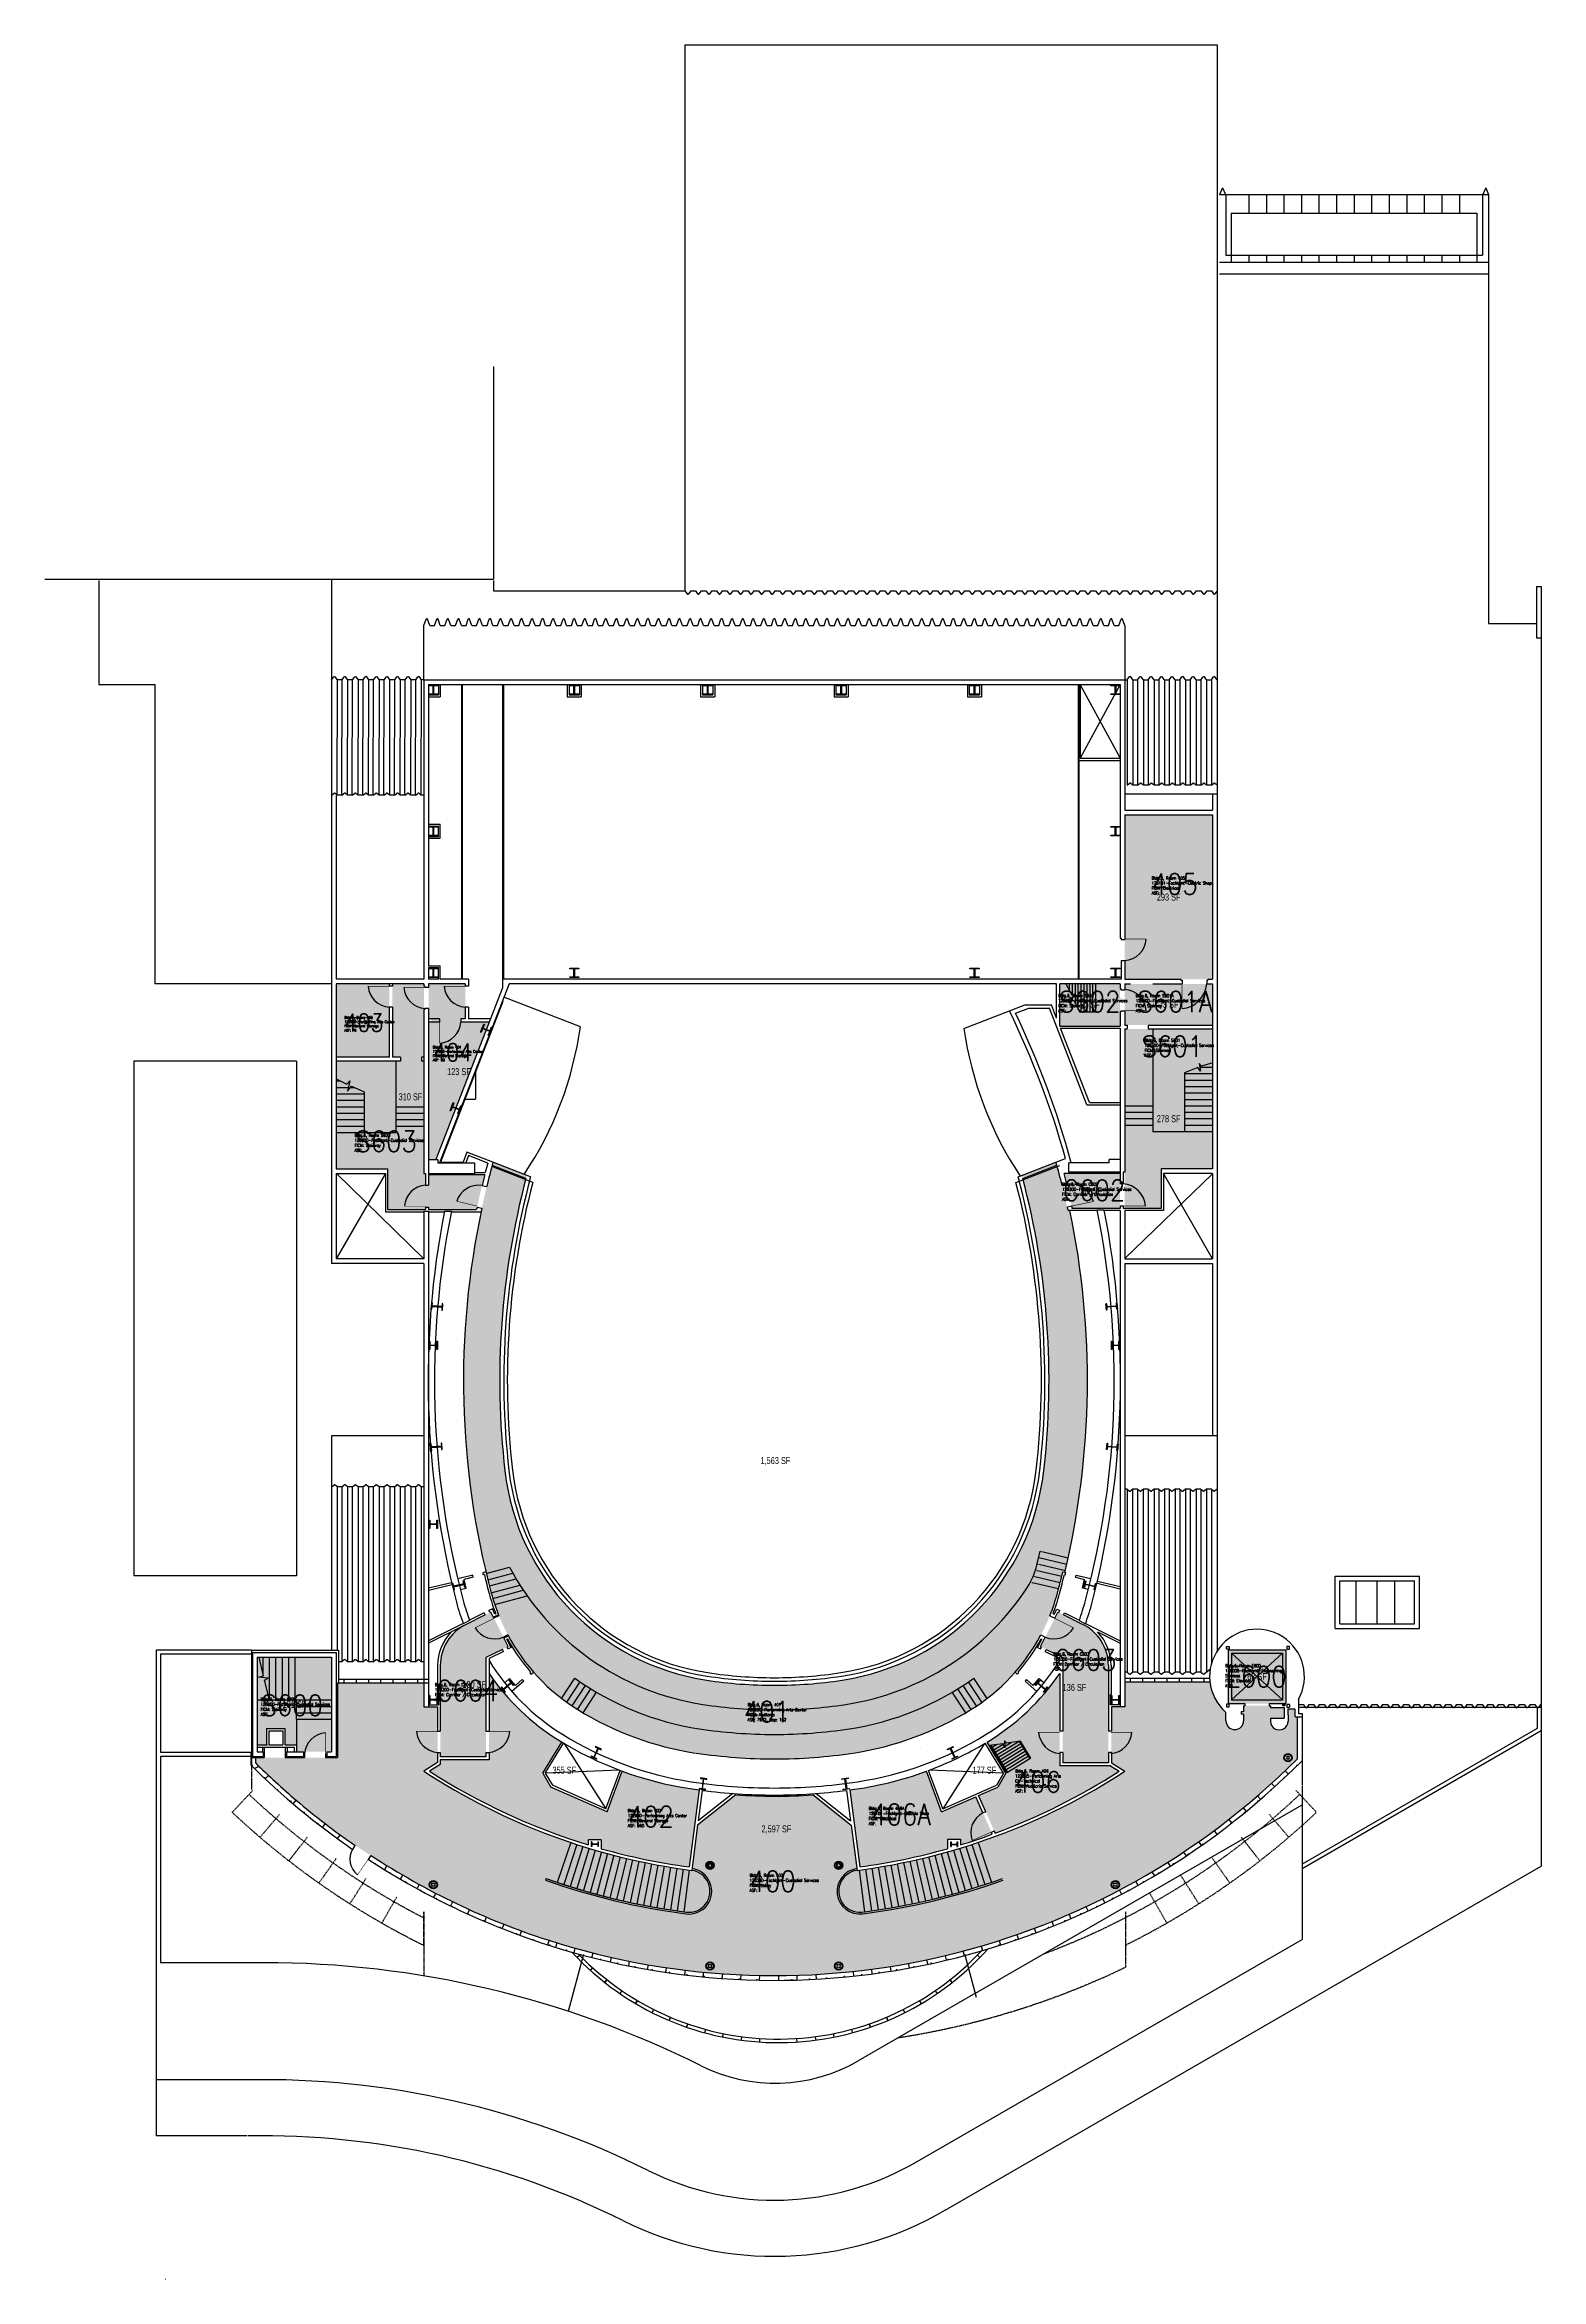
# Model space of a CAD drawing. Header units: inches. Extents: x -206 to 2352, y 0 to 3821.
import ezdxf
from ezdxf.enums import TextEntityAlignment as Align

# ---------------------------------------------------------------- set-up
doc = ezdxf.new("R2010")
doc.units = ezdxf.units.IN
doc.header["$LTSCALE"] = 10
doc.header["$MEASUREMENT"] = 0
doc.linetypes.add('DASHED', pattern=[0.75, 0.5, -0.25])
doc.linetypes.add('HIDDEN2', pattern=[0.1875, 0.125, -0.0625])
for name, color, linetype in [('A-COLS', 5, 'CONTINUOUS'), ('A-DOOR', 2, 'CONTINUOUS'), ('A-FLOR', 3, 'CONTINUOUS'), ('A-GLAZ', 1, 'CONTINUOUS'), ('A-GLAZ-SILL', 2, 'CONTINUOUS'), ('A-IDEN-RNUM', 7, 'CONTINUOUS'), ('A-IDEN-SNUM', 4, 'CONTINUOUS'), ('A-IDEN-VNUM', 4, 'CONTINUOUS'), ('A-ROOF', 2, 'CONTINUOUS'), ('A-WALL', 5, 'CONTINUOUS'), ('AREA-TEXT', 3, 'CONTINUOUS'), ('Rooms-Category-Color', 7, 'CONTINUOUS'), ('Rooms-College-Color', 7, 'CONTINUOUS'), ('Rooms-Department-Color', 7, 'CONTINUOUS'), ('Rooms-Division-Color', 7, 'CONTINUOUS'), ('Rooms-Information', 7, 'CONTINUOUS')]:
    doc.layers.add(name, color=color, linetype=linetype)
doc.styles.add('AREA', font='arial.ttf', dxfattribs={"width": 0.75, "height": 24})
doc.styles.add('ROOMSNUMBER', font='txt', dxfattribs={"height": 0.03})
doc.styles.add('ROOMVNUMBER', font='simplex.shx', dxfattribs={"width": 0.85})

msp = doc.modelspace()

# ---------------------------------------------------------------- hatches: boundary and pattern name
at = {"layer": 'Rooms-Category-Color', "true_color": 0xadadad}
for points in [[(1693.274520546198, 2223.081822114531), (1736.062021393329, 2223.081822114531), (1790.062021404505, 2223.081822097767), (1790.062021393329, 2357.081822109874), (1790.024440582842, 2357.081822101492), (1790.024440582842, 2504.081822115462), (1640.024520590901, 2504.081822123844), (1640.024520602077, 2299.581822114531), (1640.024520535022, 2223.081822125707)], [(1632.024520576, 2207.081822112668), (1632.024520576, 2215.081822121982), (1528.795379687101, 2215.081822116394), (1528.795379698277, 2143.081822116394), (1632.024520564824, 2143.081822124775)], [(1790.062021393329, 2144.581822105218), (1790.062021393329, 2215.081822102424), (1738.062021374702, 2215.081822130363), (1688.02452056855, 2215.0818221136), (1688.024520579726, 2215.081822108012), (1688.024520557374, 2215.0818221136), (1650.024520576, 2215.0818221136), (1650.024520576, 2215.0818221136), (1650.024520564824, 2215.081822108012), (1650.024520576, 2215.0818221136), (1650.024520576, 2215.0818221136), (1650.024520576, 2215.0818221136), (1650.024520576, 2215.081822119188), (1640.02452056855, 2215.081822127569), (1640.02452056855, 2144.5818221136), (1644.024520553648, 2144.5818221136)], [(1644.024520564824, 2138.081822112668), (1640.024520557374, 2138.08182212105), (1640.024520535022, 1831.081822124775), (1702.207456201315, 1831.081822119188), (1702.207456223667, 1891.081822116394), (1702.207456201315, 1899.081822100561), (1790.062021393329, 1899.081822106149), (1790.062021382153, 2138.081822101492)], [(1915.55971923843, 1076.596959531773), (1816.559719249606, 1076.596959528979), (1816.559719249606, 984.5969595308416), (1887.059719271958, 984.5969595112838), (1915.559719249606, 984.5969595308416)], [(284.0245205014944, 1064.081822199281), (157.0245205052197, 1064.081822193693), (157.024520482868, 913.8318222002126), (173.0245204791427, 913.8318222085945), (173.0245204791427, 941.5818222085945), (204.5245204791427, 941.5818222058006), (204.5245205238461, 913.8318221918307), (224.0245204791427, 913.8318222030066), (224.0245204903185, 902.0818222048692), (276.0245204865932, 902.0818222132511), (284.0245204567909, 902.0818221936934)], [(1640.05984787643, 1021.081822116394), (1640.059847865254, 979.0818221191876), (1617.312021296471, 979.0818221219815), (1617.312021296471, 883.0818221108057), (1640.059847854078, 868.8454519738443), (1620.483913443983, 856.3145688562654), (1588.903349641711, 837.3026015223004), (1560.359307389706, 821.3334900629707), (1537.300712451339, 809.2350417380221), (1512.747862558812, 797.1083041322418), (1493.555358689278, 788.1537793208845), (1467.963194277138, 776.9066986874677), (1449.538953781128, 769.2868344574235), (1433.008616946638, 762.7817841586657), (1415.219682376832, 756.1246598898433), (1398.360915284604, 750.1379219158553), (1378.755621504039, 743.5630064201541), (1357.757369555533, 736.974189191591), (1336.630714170635, 730.8094888539053), (1315.384220603853, 725.0714047509246), (1294.026502702385, 719.7622632016428), (1272.566219396889, 714.8842166732065), (1251.012071192265, 710.4392428505234), (1229.372796624899, 706.4291438260116), (1207.657168786973, 702.8555453759618), (1182.431607306004, 699.2652609455399), (1172.341680273414, 776.6099011735059), (1107.336334504187, 828.3003742382862), (974.9374321326613, 828.4492503558286), (909.7448614910245, 776.6099011958577), (899.6881788857281, 699.5200971434824), (874.4293729439378, 702.8555453983136), (852.7137451283634, 706.4291438483633), (831.0744705721736, 710.4392428812571), (809.5203223563731, 714.8842167067342), (777.3678172007203, 722.3630775748752), (745.4558275826275, 730.8094889014028), (713.8134624548256, 740.2157461722381), (692.882608037442, 747.0156308258884), (666.0243016853929, 756.432041213382), (643.3158115893602, 765.014109231066), (622.0363819040358, 773.5857959347777), (601.6583573073149, 782.2871890305541), (581.8169415593147, 791.2349698464386), (561.7110494412482, 800.7938697380014), (541.8361020460725, 810.7438137824647), (528.302257552743, 817.812091362197), (513.4874431975186, 825.8285387386568), (490.560360442847, 838.8267902475782), (463.2752892449498, 855.2708719396032), (442.0266938656569, 868.8454520520754), (465.3995204642415, 883.472968606744), (465.3995204865932, 979.0818221918307), (442.0266939103603, 979.0818221918307), (442.0266938991845, 1019.359571771231), (294.0245204754174, 1020.081822203938), (294.0245204642415, 892.0818221974187), (205.0245204716921, 892.0818221974187), (169.0245204605162, 892.0818222030066), (154.0245204716921, 892.0818222030066), (154.0245204716921, 882.9389081583358), (176.2692071199417, 861.4998602005653), (223.6745387725532, 819.1119540450163), (265.8783950172365, 784.780529093463), (288.0614392831922, 767.9046132336371), (312.7980469912291, 749.973191590514), (324.5756272450089, 741.750887457747), (351.6542783081532, 724.5992042594589), (370.6866850443184, 712.4080731016584), (385.7283796705306, 703.1078518708237), (415.0906546935439, 685.7743605407886), (441.0694892518222, 671.3099866309203), (467.1548092067242, 657.5765910730697), (484.7244554311037, 648.7583401543088), (505.8333088718355, 638.6103148008697), (525.795838650316, 629.4508742275648), (556.0577831938863, 616.3541144714691), (584.959957793355, 604.7071669134311), (616.1537030115724, 593.0521488259546), (639.2120318859816, 585.0317366444506), (661.4859991595149, 577.7626887098886), (694.6664775833488, 568.73288323218), (719.5724600628018, 560.9624439370818), (743.455154903233, 554.9191070445813), (778.7485538832843, 546.887774779927), (808.6248894631863, 540.9139953148551), (837.227843016386, 535.8927123988979), (871.6562735885382, 530.7424279027618), (888.4250547587872, 528.5840466390364), (920.2382454201579, 525.1141724330373), (952.1254428550601, 522.451982808765), (984.0659923329949, 520.5989121752791), (1016.03921867162, 519.5558593324386), (1048.024440463632, 519.3231875100173), (1080.000984303653, 519.9007250270806), (1111.948199048638, 521.2877661497332), (1175.672232069075, 526.4848743877374), (1207.407985635102, 530.2908736704849), (1239.032308593392, 534.8982454533689), (1270.524870939553, 540.3036413840018), (1301.865448370576, 546.5031927251257), (1333.033935729414, 553.4925140119158), (1364.010360516608, 561.2667069858871), (1394.77489605546, 569.820364900399), (1425.307874578983, 579.1475772145204), (1455.589800305665, 589.2419345495291), (1485.60136205703, 600.0965341511182), (1515.323445919901, 611.7039854354225), (1550.073202013969, 626.3917054510675), (1587.512490458786, 643.6146892611869), (1614.551142342389, 656.991670247633), (1644.47374079749, 672.7514862329699), (1673.034983318299, 688.7698757979088), (1699.043435409665, 704.221852005925), (1722.506081476808, 718.8997833305039), (1756.582664240152, 741.5280093834735), (1775.540858946741, 754.8221062389202), (1797.670500509441, 771.0108117121272), (1827.030412070453, 793.6622825455852), (1842.776874471456, 806.3914363277145), (1867.107662994415, 826.9038280486129), (1890.908627707511, 848.0182934976183), (1907.668221127242, 863.5473493183963), (1935.024440467358, 890.151805256959), (1935.024440478534, 961.1557274940424), (1930.980867102742, 961.6443220884539), (1930.980867102742, 975.4094595140778), (1919.040633827448, 975.4094595140778), (1919.075175058097, 960.5325321410783), (1919.059719242156, 954.3857673103921), (1917.843799989671, 948.4697620770894), (1915.008073143661, 944.1323021887802), (1910.723750799894, 940.9473640169017), (1904.813146881759, 939.404701040592), (1900.393112506717, 939.8408027202822), (1896.138460747898, 941.6478843041696), (1893.599835790694, 943.6344493464567), (1890.074769996107, 948.9616365716793), (1889.059719242156, 954.38576731598), (1889.059719242156, 959.4719595252536), (1912.559719249606, 959.4719595280476), (1912.559719249606, 977.7219595299102), (1889.059719253331, 977.7219595243223), (1889.059719242156, 980.8469595224597), (1887.059719249606, 980.8469595364295), (1845.059719249606, 980.8469595336355), (1843.059719245881, 980.8469595224597), (1843.059719245881, 970.4284791969694), (1843.059719234705, 954.9769180105068), (1840.520391359925, 946.6263700998388), (1836.216778378934, 942.388733621221), (1830.706712845713, 940.2123176087625), (1823.006137356162, 940.8538407809101), (1818.366814110428, 943.5293160681613), (1814.329373493791, 948.9372486616485), (1813.059719245881, 954.9769180049188), (1813.059719245881, 969.2599210110493), (1808.077788792551, 974.0696242726408), (1802.424963332713, 980.5184039496817), (1795.692859422415, 990.5251623722725), (1790.973098784685, 1000.27793387929), (1788.076303705573, 1008.783413522411), (1785.643887162209, 1021.081822116394), (1712.05984787643, 1021.081822110806)]]:
    msp.add_hatch(color=253, dxfattribs=at).paths.add_polyline_path(points)
h = msp.add_hatch(color=253, dxfattribs=at)
edge = h.paths.add_edge_path()
edge.add_line((292.0245205387473, 2083.081822205801), (292.0245205163956, 1899.081822201144))
edge.add_line((292.0245205163956, 1899.081822201144), (379.8790856972337, 1899.08182219835))
edge.add_line((379.8790856972337, 1899.08182219835), (379.8790856860578, 1891.081822197419))
edge.add_line((379.8790856860578, 1891.081822197419), (379.8790856637061, 1829.081822188105))
edge.add_line((379.8790856637061, 1829.081822188105), (444.8120213449001, 1829.081822202075))
edge.add_line((444.8120213449001, 1829.081822202075), (444.8120213449001, 1833.081822192762))
edge.add_line((444.8120213449001, 1833.081822192762), (450.062021356076, 1833.081822195556))
edge.add_line((450.062021356076, 1833.081822195556), (450.0620213449001, 1829.081822196487))
edge.add_line((450.0620213449001, 1829.081822196487), (532.0374482050538, 1829.081822179724))
edge.add_arc((1923.34240911765, 1537.082394587403), 1421.616389879578, 165.6641622227155, 168.1471081746123, ccw=False)
edge.add_line((545.9936649911106, 1889.081822182517), (450.0620213672519, 1889.081822182517))
edge.add_line((450.0620213672519, 1889.081822182517), (450.0620213672519, 1871.081822182517))
edge.add_line((450.0620213672519, 1871.081822182517), (444.8120213672519, 1871.081822182517))
edge.add_line((444.8120213672519, 1871.081822182517), (444.8120213449001, 1891.081822189037))
edge.add_line((444.8120213449001, 1891.081822189037), (442.0620213858783, 1891.081822189037))
edge.add_line((442.0620213858783, 1891.081822189037), (442.0620213747025, 2083.081822194625))
edge.add_line((442.0620213747025, 2083.081822194625), (438.0620213672519, 2083.081822191831))
edge.add_line((438.0620213672519, 2083.081822191831), (438.0620213672519, 2089.581822187174))
edge.add_line((438.0620213672519, 2089.581822187174), (442.0620213747025, 2089.581822192762))
edge.add_line((442.0620213747025, 2089.581822192762), (442.0620213747025, 2211.081822195556))
edge.add_line((442.0620213747025, 2211.081822195556), (442.0620213747025, 2215.081822194625))
edge.add_line((442.0620213747025, 2215.081822194625), (388.0620213635266, 2215.081822191831))
edge.add_line((388.0620213635266, 2215.081822191831), (388.0620213747025, 2211.081822192762))
edge.add_line((388.0620213747025, 2211.081822192762), (388.0620213747025, 2089.581822195556))
edge.add_line((388.0620213747025, 2089.581822195556), (402.062021356076, 2089.581822192762))
edge.add_line((402.062021356076, 2089.581822192762), (402.0620213672519, 2083.081822189037))
edge.add_line((402.0620213672519, 2083.081822189037), (292.0245205387473, 2083.081822205801))
at = {"layer": 'Rooms-Category-Color', "true_color": 0xe3c5e1}
for points in [[(382.8120213970542, 2089.581822192762), (382.8120213747025, 2211.081822189968), (382.8120213747025, 2215.081822197419), (292.0245205387473, 2215.081822200213), (292.0245205610991, 2089.581822187174)], [(553.7164155207574, 2149.831822180655), (505.0620213858783, 2149.831822183449), (505.0620213635266, 2155.081822183449), (512.7766939625144, 2155.081822183449), (512.7766940072179, 2211.081822173204), (512.7766939848661, 2215.081822177861), (450.0620213672519, 2215.081822183449), (450.0620213672519, 2155.081822186243), (454.0620213858783, 2155.081822189037), (454.0620213747025, 2149.831822183449), (450.0620213672519, 2149.831822189037), (450.0620213337243, 1915.081822197419), (462.5304999947548, 1915.081822183449)]]:
    msp.add_hatch(color=254, dxfattribs=at).paths.add_polyline_path(points)
at = {"layer": 'Rooms-Category-Color', "true_color": 0xffe090}
msp.add_hatch(color=41, dxfattribs=at).paths.add_polyline_path([(560.0408902689815, 1910.197891315911), (617.8384370058775, 1887.74708168814), (607.3873629458249, 1846.234397072811), (595.761669896543, 1791.737146718893), (588.2661491408944, 1748.968154742848), (581.5931576527655, 1701.512282812502), (577.3029751628637, 1661.616311952006), (573.569219648838, 1610.875912175048), (571.743553519249, 1559.772271554451), (571.5779006034136, 1528.888189915102), (572.8309138901532, 1478.324918636587), (580.5885697603226, 1381.074244820047), (585.7226520963013, 1348.758024476934), (590.4674046188593, 1327.900134881493), (598.9360082410276, 1299.147591768298), (603.031130746007, 1287.502064574044), (612.1848842315376, 1264.791403981391), (627.0090643577278, 1234.439787457231), (639.5964441485703, 1212.769885052461), (657.647556848824, 1186.164932815824), (667.5455679818988, 1173.286260465626), (682.6402324587107, 1155.496475772467), (704.5482303164899, 1132.928646229673), (730.2709237262607, 1110.368607350159), (751.965359352529, 1094.04670895962), (788.2555773407221, 1071.319883900229), (824.2911183647811, 1053.553010454867), (871.9098188281059, 1036.32943223929), (903.2397060804069, 1028.473392266314), (922.5938382335007, 1024.908069671597), (925.3246635496616, 1024.482063041534), (943.8817919567227, 1021.882743315306), (972.6263184584677, 1018.762836879585), (998.4679817408323, 1016.888807710726), (1019.098671935499, 1016.020660840441), (1041.505619321018, 1015.706976348069), (1057.636831887066, 1015.886773108039), (1080.437379151583, 1016.7199012083), (1103.160148154944, 1018.227007810492), (1129.812259610742, 1020.861267192755), (1157.094804346561, 1024.536688980181), (1198.152302607894, 1033.008969617542), (1230.192252784967, 1042.76798083121), (1258.522454615682, 1053.879448585678), (1284.429559037089, 1066.268028707709), (1317.833863288164, 1085.768910442013), (1348.575554162264, 1107.804213617463), (1368.611864615232, 1124.685405689757), (1389.581790760159, 1144.928689955268), (1406.06677473709, 1163.07519248547), (1433.706262953579, 1199.296723772306), (1453.614985115826, 1231.802378298249), (1464.677420664579, 1253.403380416799), (1475.853453811258, 1279.163894610945), (1484.540908422321, 1303.451604141388), (1490.973617512733, 1325.495087336283), (1497.273907586932, 1353.575120627414), (1501.311643950641, 1379.720285024028), (1504.426453169435, 1408.999923967291), (1506.115242384374, 1428.187827661168), (1507.878313522786, 1452.792195884977), (1509.173679035157, 1477.010765507352), (1510.125865772367, 1504.888240533415), (1510.497084841132, 1531.321982621681), (1510.394610196352, 1554.692890630569), (1509.708117350936, 1583.612431603018), (1508.109681554139, 1617.583510320168), (1505.75698499009, 1650.320454758126), (1502.934104975313, 1679.974711796734), (1498.800534233451, 1714.596966953482), (1494.34508734569, 1745.481498687062), (1488.644148878753, 1779.203994684387), (1479.89841581136, 1823.095369545277), (1473.983546197414, 1849.162614395376), (1469.988692142069, 1865.539800707716), (1466.514633826911, 1879.107177733909), (1464.226463679224, 1887.738698144909), (1522.358385242522, 1910.319369020406), (1543.221685599536, 1827.331832970958), (1546.190010286868, 1827.331822119188), (1554.619284320623, 1783.635402480606), (1561.61487916857, 1740.093893843237), (1568.840012870729, 1681.629692068789), (1573.660535417497, 1622.398060506675), (1575.184932868928, 1591.520974283572), (1576.162924256176, 1550.962314649019), (1576.016763266176, 1512.447337267455), (1575.304861821234, 1485.858659272548), (1573.357821051031, 1446.887490801048), (1570.283302668482, 1407.381414736155), (1567.44639737159, 1379.53427964868), (1563.372563928366, 1346.609253942501), (1557.675257340074, 1308.501216979232), (1552.064335539937, 1276.480957046617), (1544.524494118989, 1238.984112098347), (1540.22859428823, 1219.674275339115), (1537.662294644862, 1208.706995823886), (1534.014353647828, 1209.575901731383), (1525.161114256829, 1174.414473841432), (1516.51553747803, 1146.55405450752), (1508.758911833167, 1126.886269366834), (1501.327120095491, 1110.824944084045), (1496.720707990229, 1101.860170892905), (1487.72384416312, 1086.025754667353), (1476.253698572516, 1068.330147875939), (1461.50779819116, 1048.648245623801), (1444.747459430248, 1029.439700085204), (1426.488391846418, 1011.470701378305), (1414.791518177837, 1001.288699714933), (1399.54671742022, 989.3481780071743), (1377.01026083529, 974.0880437479354), (1350.676681883633, 958.7879980648868), (1327.186753157526, 946.7602225667797), (1299.249584399164, 934.284385508392), (1279.461501393467, 926.5734759033658), (1250.407164551318, 916.8447848972864), (1228.087288074195, 910.5994104151614), (1201.706665880978, 904.5366458776407), (1185.891198635101, 901.5674850842915), (1159.154466446489, 897.5488548860885), (1119.269604150206, 893.1382669718005), (1088.662913091481, 890.9768618023954), (1059.305533926934, 889.8934991355054), (1036.08581122756, 889.727816181723), (1012.177570022643, 890.2117759105749), (981.545044016093, 891.7689676280133), (945.9926511347294, 894.9033296755515), (920.4985680878162, 898.0365580958314), (885.9856202602386, 903.427874175366), (849.8756344690919, 911.6750563527457), (802.207378461957, 926.7269529090263), (765.7514186762273, 941.6860508280806), (743.403645940125, 952.4640980553813), (709.7614924684167, 971.217718814034), (682.6812647804618, 989.2438761577941), (662.6611889898777, 1005.209530325141), (632.4309150874615, 1034.76599904662), (622.9837080314755, 1045.705640236381), (603.5158698409796, 1071.714321435895), (592.8820996508002, 1088.498685463797), (580.2731328830123, 1111.81130511174), (570.1531786769629, 1134.504771755543), (560.9331601448357, 1160.434093436692), (551.6137452721596, 1194.98133115517), (539.4506540670991, 1247.925522497389), (533.8584824614227, 1276.049794428516), (528.5213265493512, 1306.205106869806), (523.4791879244149, 1339.020077416208), (519.5967766977847, 1368.719405442942), (515.6855579540133, 1405.411150928121), (513.4848869629204, 1431.643484748434), (511.4593234062195, 1463.829367092345), (510.2172939218581, 1494.525025051553), (509.6244071424007, 1528.719885043334), (509.6272913999856, 1543.773776663002), (510.3783724196255, 1582.568723485339), (512.0475780330598, 1618.777693816926), (514.381101116538, 1651.719732308295), (517.2197018265724, 1682.051462283824), (521.3989009782672, 1717.636796270963), (527.0710622258484, 1756.823566134553), (532.1357145532966, 1786.581086147111), (539.4392537511885, 1823.975331912283), (544.193193923682, 1846.523257111665), (551.164095774293, 1876.099918516818), (560.0408902689815, 1910.197891315911)])
at = {"layer": 'Rooms-Category-Color', "true_color": 0xadadad}
h = msp.add_hatch(color=253, dxfattribs=at)
edge = h.paths.add_edge_path()
edge.add_arc((159.0431894624235, 1539.082395034077), 1421.61638999476, 11.852891803410785, 14.33583775523141, ccw=False)
edge.add_line((1550.348150599748, 1831.081822116394), (1632.024520542473, 1831.081822110806))
edge.add_line((1632.024520542473, 1831.081822110806), (1632.024520542473, 1835.081822115462))
edge.add_line((1632.024520542473, 1835.081822115462), (1632.024520531297, 1891.0818221136))
edge.add_line((1632.024520531297, 1891.0818221136), (1536.391933836043, 1891.081822127569))
h = msp.add_hatch(color=253, dxfattribs=at)
edge = h.paths.add_edge_path()
edge.add_line((470.0245204791427, 901.0818221890368), (470.0245204903185, 893.4994133901782))
edge.add_line((470.0245204903185, 893.4994133901782), (548.0245204791427, 893.4994133873843))
edge.add_line((548.0245204791427, 893.4994133873843), (548.0245204791427, 901.0818221862428))
edge.add_line((548.0245204791427, 901.0818221862428), (548.0245204791427, 1062.980710000265))
edge.add_line((548.0245204791427, 1062.980710000265), (584.2220618873835, 1081.146615278441))
edge.add_line((584.2220618873835, 1081.146615278441), (586.0095882117748, 1082.043693698477))
edge.add_line((586.0095882117748, 1082.043693698477), (577.9358823671937, 1098.131430453155))
edge.add_line((577.9358823671937, 1098.131430453155), (556.406000085175, 1141.032061785925))
edge.add_line((556.406000085175, 1141.032061785925), (554.6184737719595, 1140.13498336589))
edge.add_line((554.6184737719595, 1140.13498336589), (513.0384617932141, 1119.267860089894))
edge.add_arc((548.0245204991719, 1049.55433418904), 77.99999998272989, 116.6500000166589, 179.427649637491)
edge.add_arc((548.0245198002027, 1049.554332696155), 77.99999929870835, 179.4276485358018, 179.999999454606)
edge.add_line((470.0245205014944, 1049.554333438631), (470.0245204791427, 901.0818221890368))
h = msp.add_hatch(color=253, dxfattribs=at)
edge = h.paths.add_edge_path()
edge.add_arc((1534.024520490936, 1049.573154079258), 78.03750081671171, 359.9999999801736, 421.5736697551846)
edge.add_line((1571.172587212175, 1118.201666175853), (1527.468068026006, 1140.13498331001))
edge.add_line((1527.468068026006, 1140.13498331001), (1525.680541757494, 1141.032061724458))
edge.add_line((1525.680541757494, 1141.032061724458), (1504.150659419596, 1098.131430411246))
edge.add_line((1504.150659419596, 1098.131430411246), (1496.076953597367, 1082.04369363701))
edge.add_line((1496.076953597367, 1082.04369363701), (1497.864479910582, 1081.146615222562))
edge.add_line((1497.864479910582, 1081.146615222562), (1534.024520494044, 1062.99952990422))
edge.add_line((1534.024520494044, 1062.99952990422), (1534.024520494044, 883.0818221219815))
edge.add_line((1534.024520494044, 883.0818221219815), (1612.062021307647, 883.0818221191876))
edge.add_line((1612.062021307647, 883.0818221191876), (1612.062021307647, 901.0818221163936))
edge.add_line((1612.062021307647, 901.0818221163936), (1612.062021307647, 1049.573154052254))
at = {"layer": 'Rooms-Category-Color', "true_color": 0xe3c5e1}
h = msp.add_hatch(color=254, dxfattribs=at)
edge = h.paths.add_edge_path()
edge.add_line((658.890733525157, 841.7998896385543), (645.1399528495967, 865.6169404084794))
edge.add_line((645.1399528495967, 865.6169404084794), (677.4756084904075, 918.7255840455182))
edge.add_arc((987.0432702359069, 1429.081822961476), 596.9050408557616, 238.2128889378034, 238.7601843451419, ccw=False)
edge.add_arc((882.3137885523724, 1260.107588156875), 398.1072638055151, 214.2582116471206, 238.21455688065828, ccw=False)
edge.add_line((553.2745204903185, 1036.003698034678), (553.2745205014944, 901.0818221806549))
edge.add_line((553.2745205014944, 901.0818221806549), (553.2745204903185, 888.2494133845903))
edge.add_line((553.2745204903185, 888.2494133845903), (470.0245204791427, 888.2494133873843))
edge.add_line((470.0245204791427, 888.2494133873843), (470.0245204791427, 880.1740796011873))
edge.add_line((470.0245204791427, 880.1740796011873), (451.7898103706539, 868.7621725299396))
edge.add_arc((1041.043270949638, 1783.081822091266), 1087.749999944038, 237.1993511148678, 252.9989326953863)
edge.add_line((722.9965720027685, 742.8672482329421), (722.9965720251203, 751.4722500653006))
edge.add_line((722.9965720251203, 751.4722500653006), (745.0784209817648, 751.4722500625066))
edge.add_line((745.0784209817648, 751.4722500625066), (745.0784209929407, 736.370367124211))
edge.add_arc((1041.04327093082, 1783.081822090187), 1087.749999933689, 254.2113853852411, 262.290964759843)
edge.add_line((895.1298138387501, 705.1628430406563), (912.3023213222623, 836.7992174983956))
edge.add_arc((1041.043271025002, 1783.081822364464), 955.0000002107196, 261.3271552008541, 262.2525241886882, ccw=False)
edge.add_arc((987.0432709029149, 1429.08182215876), 596.905040525376, 249.7989886664575, 261.3273527321897, ccw=False)
edge.add_line((780.9231474772096, 868.8942445353605), (755.2214837260544, 799.4471390428953))
edge.add_line((755.2214837260544, 799.4471390428953), (658.890733525157, 841.7998896385543))
at = {"layer": 'Rooms-Category-Color', "true_color": 0xffe090}
h = msp.add_hatch(color=41, dxfattribs=at)
edge = h.paths.add_edge_path()
edge.add_line((1402.398977894336, 799.6174783366732), (1390.226131394506, 827.3044507079758))
edge.add_line((1390.226131394506, 827.3044507079758), (1423.195808261633, 841.7998895910569))
edge.add_line((1423.195808261633, 841.7998895910569), (1436.946588937193, 865.6169403526001))
edge.add_line((1436.946588937193, 865.6169403526001), (1404.603775218129, 918.7373405643739))
edge.add_arc((1199.772753271768, 1260.107588144321), 398.1072637925424, 300.9648516050382, 325.7417883489286)
edge.add_line((1528.812021307647, 1036.003698006738), (1528.812021296471, 877.8318221163936))
edge.add_line((1528.812021296471, 877.8318221163936), (1615.804637197405, 877.8318221275695))
edge.add_line((1615.804637197405, 877.8318221275695), (1630.296731416136, 868.7621724712662))
edge.add_arc((1041.04327090646, 1783.081822195179), 1087.750000043156, 290.30592550580576, 302.80064887742435, ccw=False)
edge.add_line((1418.528031393886, 762.9321673926897), (1416.915225796402, 766.6004716004245))
edge.add_line((1416.915225796402, 766.6004716004245), (1402.398977894336, 799.6174783366732))
edge.add_line((1402.398977894336, 799.6174783366732), (1402.398977894336, 799.6174783366732))
at = {"layer": 'Rooms-Category-Color', "true_color": 0xadadad}
h = msp.add_hatch(color=253, dxfattribs=at)
edge = h.paths.add_edge_path()
edge.add_line((1411.977059494704, 764.7880595368333), (1413.590352974832, 761.1186456405558))
edge.add_arc((1041.043270723003, 1783.081822413724), 1087.750000310115, 287.0010673025431, 290.028852101177, ccw=False)
edge.add_line((1359.089969739318, 742.8672481938265), (1359.089969750494, 752.8450855384581))
edge.add_line((1359.089969750494, 752.8450855384581), (1337.008120805025, 752.845085541252))
edge.add_line((1337.008120805025, 752.845085541252), (1337.008120782673, 736.3703671046533))
edge.add_arc((1041.04327088569, 1783.081822067003), 1087.749999919072, 277.7090352380875, 285.788614612738, ccw=False)
edge.add_line((1186.956727936864, 705.1628430266865), (1169.774548351765, 836.8733592093922))
edge.add_arc((1095.043270872896, 1429.081822171636), 596.9050405531242, 277.1921863218803, 290.2010113325423)
edge.add_line((1301.163394298404, 868.8942445185967), (1326.86505804956, 799.4471390149556))
edge.add_line((1326.86505804956, 799.4471390149556), (1385.420124806464, 825.1914432090707))
edge.add_line((1385.420124806464, 825.1914432090707), (1397.456251949072, 797.815437134821))
edge.add_line((1397.456251949072, 797.815437134821), (1411.977059494704, 764.7880595368333))
edge.add_line((1411.977059494704, 764.7880595368333), (1411.977059494704, 764.7880595368333))
at = {"layer": 'Rooms-College-Color', "true_color": 0xadadad}
for points in [[(1693.274520546198, 2223.081822114531), (1736.062021393329, 2223.081822114531), (1790.062021404505, 2223.081822097767), (1790.062021393329, 2357.081822109874), (1790.024440582842, 2357.081822101492), (1790.024440582842, 2504.081822115462), (1640.024520590901, 2504.081822123844), (1640.024520602077, 2299.581822114531), (1640.024520535022, 2223.081822125707)], [(1632.024520576, 2207.081822112668), (1632.024520576, 2215.081822121982), (1528.795379687101, 2215.081822116394), (1528.795379698277, 2143.081822116394), (1632.024520564824, 2143.081822124775)], [(1790.062021393329, 2144.581822105218), (1790.062021393329, 2215.081822102424), (1738.062021374702, 2215.081822130363), (1688.02452056855, 2215.0818221136), (1688.024520579726, 2215.081822108012), (1688.024520557374, 2215.0818221136), (1650.024520576, 2215.0818221136), (1650.024520576, 2215.0818221136), (1650.024520564824, 2215.081822108012), (1650.024520576, 2215.0818221136), (1650.024520576, 2215.0818221136), (1650.024520576, 2215.0818221136), (1650.024520576, 2215.081822119188), (1640.02452056855, 2215.081822127569), (1640.02452056855, 2144.5818221136), (1644.024520553648, 2144.5818221136)], [(1644.024520564824, 2138.081822112668), (1640.024520557374, 2138.08182212105), (1640.024520535022, 1831.081822124775), (1702.207456201315, 1831.081822119188), (1702.207456223667, 1891.081822116394), (1702.207456201315, 1899.081822100561), (1790.062021393329, 1899.081822106149), (1790.062021382153, 2138.081822101492)], [(1915.55971923843, 1076.596959531773), (1816.559719249606, 1076.596959528979), (1816.559719249606, 984.5969595308416), (1887.059719271958, 984.5969595112838), (1915.559719249606, 984.5969595308416)], [(284.0245205014944, 1064.081822199281), (157.0245205052197, 1064.081822193693), (157.024520482868, 913.8318222002126), (173.0245204791427, 913.8318222085945), (173.0245204791427, 941.5818222085945), (204.5245204791427, 941.5818222058006), (204.5245205238461, 913.8318221918307), (224.0245204791427, 913.8318222030066), (224.0245204903185, 902.0818222048692), (276.0245204865932, 902.0818222132511), (284.0245204567909, 902.0818221936934)], [(1640.05984787643, 1021.081822116394), (1640.059847865254, 979.0818221191876), (1617.312021296471, 979.0818221219815), (1617.312021296471, 883.0818221108057), (1640.059847854078, 868.8454519738443), (1620.483913443983, 856.3145688562654), (1588.903349641711, 837.3026015223004), (1560.359307389706, 821.3334900629707), (1537.300712451339, 809.2350417380221), (1512.747862558812, 797.1083041322418), (1493.555358689278, 788.1537793208845), (1467.963194277138, 776.9066986874677), (1449.538953781128, 769.2868344574235), (1433.008616946638, 762.7817841586657), (1415.219682376832, 756.1246598898433), (1398.360915284604, 750.1379219158553), (1378.755621504039, 743.5630064201541), (1357.757369555533, 736.974189191591), (1336.630714170635, 730.8094888539053), (1315.384220603853, 725.0714047509246), (1294.026502702385, 719.7622632016428), (1272.566219396889, 714.8842166732065), (1251.012071192265, 710.4392428505234), (1229.372796624899, 706.4291438260116), (1207.657168786973, 702.8555453759618), (1182.431607306004, 699.2652609455399), (1172.341680273414, 776.6099011735059), (1107.336334504187, 828.3003742382862), (974.9374321326613, 828.4492503558286), (909.7448614910245, 776.6099011958577), (899.6881788857281, 699.5200971434824), (874.4293729439378, 702.8555453983136), (852.7137451283634, 706.4291438483633), (831.0744705721736, 710.4392428812571), (809.5203223563731, 714.8842167067342), (777.3678172007203, 722.3630775748752), (745.4558275826275, 730.8094889014028), (713.8134624548256, 740.2157461722381), (692.882608037442, 747.0156308258884), (666.0243016853929, 756.432041213382), (643.3158115893602, 765.014109231066), (622.0363819040358, 773.5857959347777), (601.6583573073149, 782.2871890305541), (581.8169415593147, 791.2349698464386), (561.7110494412482, 800.7938697380014), (541.8361020460725, 810.7438137824647), (528.302257552743, 817.812091362197), (513.4874431975186, 825.8285387386568), (490.560360442847, 838.8267902475782), (463.2752892449498, 855.2708719396032), (442.0266938656569, 868.8454520520754), (465.3995204642415, 883.472968606744), (465.3995204865932, 979.0818221918307), (442.0266939103603, 979.0818221918307), (442.0266938991845, 1019.359571771231), (294.0245204754174, 1020.081822203938), (294.0245204642415, 892.0818221974187), (205.0245204716921, 892.0818221974187), (169.0245204605162, 892.0818222030066), (154.0245204716921, 892.0818222030066), (154.0245204716921, 882.9389081583358), (176.2692071199417, 861.4998602005653), (223.6745387725532, 819.1119540450163), (265.8783950172365, 784.780529093463), (288.0614392831922, 767.9046132336371), (312.7980469912291, 749.973191590514), (324.5756272450089, 741.750887457747), (351.6542783081532, 724.5992042594589), (370.6866850443184, 712.4080731016584), (385.7283796705306, 703.1078518708237), (415.0906546935439, 685.7743605407886), (441.0694892518222, 671.3099866309203), (467.1548092067242, 657.5765910730697), (484.7244554311037, 648.7583401543088), (505.8333088718355, 638.6103148008697), (525.795838650316, 629.4508742275648), (556.0577831938863, 616.3541144714691), (584.959957793355, 604.7071669134311), (616.1537030115724, 593.0521488259546), (639.2120318859816, 585.0317366444506), (661.4859991595149, 577.7626887098886), (694.6664775833488, 568.73288323218), (719.5724600628018, 560.9624439370818), (743.455154903233, 554.9191070445813), (778.7485538832843, 546.887774779927), (808.6248894631863, 540.9139953148551), (837.227843016386, 535.8927123988979), (871.6562735885382, 530.7424279027618), (888.4250547587872, 528.5840466390364), (920.2382454201579, 525.1141724330373), (952.1254428550601, 522.451982808765), (984.0659923329949, 520.5989121752791), (1016.03921867162, 519.5558593324386), (1048.024440463632, 519.3231875100173), (1080.000984303653, 519.9007250270806), (1111.948199048638, 521.2877661497332), (1175.672232069075, 526.4848743877374), (1207.407985635102, 530.2908736704849), (1239.032308593392, 534.8982454533689), (1270.524870939553, 540.3036413840018), (1301.865448370576, 546.5031927251257), (1333.033935729414, 553.4925140119158), (1364.010360516608, 561.2667069858871), (1394.77489605546, 569.820364900399), (1425.307874578983, 579.1475772145204), (1455.589800305665, 589.2419345495291), (1485.60136205703, 600.0965341511182), (1515.323445919901, 611.7039854354225), (1550.073202013969, 626.3917054510675), (1587.512490458786, 643.6146892611869), (1614.551142342389, 656.991670247633), (1644.47374079749, 672.7514862329699), (1673.034983318299, 688.7698757979088), (1699.043435409665, 704.221852005925), (1722.506081476808, 718.8997833305039), (1756.582664240152, 741.5280093834735), (1775.540858946741, 754.8221062389202), (1797.670500509441, 771.0108117121272), (1827.030412070453, 793.6622825455852), (1842.776874471456, 806.3914363277145), (1867.107662994415, 826.9038280486129), (1890.908627707511, 848.0182934976183), (1907.668221127242, 863.5473493183963), (1935.024440467358, 890.151805256959), (1935.024440478534, 961.1557274940424), (1930.980867102742, 961.6443220884539), (1930.980867102742, 975.4094595140778), (1919.040633827448, 975.4094595140778), (1919.075175058097, 960.5325321410783), (1919.059719242156, 954.3857673103921), (1917.843799989671, 948.4697620770894), (1915.008073143661, 944.1323021887802), (1910.723750799894, 940.9473640169017), (1904.813146881759, 939.404701040592), (1900.393112506717, 939.8408027202822), (1896.138460747898, 941.6478843041696), (1893.599835790694, 943.6344493464567), (1890.074769996107, 948.9616365716793), (1889.059719242156, 954.38576731598), (1889.059719242156, 959.4719595252536), (1912.559719249606, 959.4719595280476), (1912.559719249606, 977.7219595299102), (1889.059719253331, 977.7219595243223), (1889.059719242156, 980.8469595224597), (1887.059719249606, 980.8469595364295), (1845.059719249606, 980.8469595336355), (1843.059719245881, 980.8469595224597), (1843.059719245881, 970.4284791969694), (1843.059719234705, 954.9769180105068), (1840.520391359925, 946.6263700998388), (1836.216778378934, 942.388733621221), (1830.706712845713, 940.2123176087625), (1823.006137356162, 940.8538407809101), (1818.366814110428, 943.5293160681613), (1814.329373493791, 948.9372486616485), (1813.059719245881, 954.9769180049188), (1813.059719245881, 969.2599210110493), (1808.077788792551, 974.0696242726408), (1802.424963332713, 980.5184039496817), (1795.692859422415, 990.5251623722725), (1790.973098784685, 1000.27793387929), (1788.076303705573, 1008.783413522411), (1785.643887162209, 1021.081822116394), (1712.05984787643, 1021.081822110806)]]:
    msp.add_hatch(color=253, dxfattribs=at).paths.add_polyline_path(points)
h = msp.add_hatch(color=253, dxfattribs=at)
edge = h.paths.add_edge_path()
edge.add_line((292.0245205387473, 2083.081822205801), (292.0245205163956, 1899.081822201144))
edge.add_line((292.0245205163956, 1899.081822201144), (379.8790856972337, 1899.08182219835))
edge.add_line((379.8790856972337, 1899.08182219835), (379.8790856860578, 1891.081822197419))
edge.add_line((379.8790856860578, 1891.081822197419), (379.8790856637061, 1829.081822188105))
edge.add_line((379.8790856637061, 1829.081822188105), (444.8120213449001, 1829.081822202075))
edge.add_line((444.8120213449001, 1829.081822202075), (444.8120213449001, 1833.081822192762))
edge.add_line((444.8120213449001, 1833.081822192762), (450.062021356076, 1833.081822195556))
edge.add_line((450.062021356076, 1833.081822195556), (450.0620213449001, 1829.081822196487))
edge.add_line((450.0620213449001, 1829.081822196487), (532.0374482050538, 1829.081822179724))
edge.add_arc((1923.34240911765, 1537.082394587403), 1421.616389879578, 165.6641622227155, 168.1471081746123, ccw=False)
edge.add_line((545.9936649911106, 1889.081822182517), (450.0620213672519, 1889.081822182517))
edge.add_line((450.0620213672519, 1889.081822182517), (450.0620213672519, 1871.081822182517))
edge.add_line((450.0620213672519, 1871.081822182517), (444.8120213672519, 1871.081822182517))
edge.add_line((444.8120213672519, 1871.081822182517), (444.8120213449001, 1891.081822189037))
edge.add_line((444.8120213449001, 1891.081822189037), (442.0620213858783, 1891.081822189037))
edge.add_line((442.0620213858783, 1891.081822189037), (442.0620213747025, 2083.081822194625))
edge.add_line((442.0620213747025, 2083.081822194625), (438.0620213672519, 2083.081822191831))
edge.add_line((438.0620213672519, 2083.081822191831), (438.0620213672519, 2089.581822187174))
edge.add_line((438.0620213672519, 2089.581822187174), (442.0620213747025, 2089.581822192762))
edge.add_line((442.0620213747025, 2089.581822192762), (442.0620213747025, 2211.081822195556))
edge.add_line((442.0620213747025, 2211.081822195556), (442.0620213747025, 2215.081822194625))
edge.add_line((442.0620213747025, 2215.081822194625), (388.0620213635266, 2215.081822191831))
edge.add_line((388.0620213635266, 2215.081822191831), (388.0620213747025, 2211.081822192762))
edge.add_line((388.0620213747025, 2211.081822192762), (388.0620213747025, 2089.581822195556))
edge.add_line((388.0620213747025, 2089.581822195556), (402.062021356076, 2089.581822192762))
edge.add_line((402.062021356076, 2089.581822192762), (402.0620213672519, 2083.081822189037))
edge.add_line((402.0620213672519, 2083.081822189037), (292.0245205387473, 2083.081822205801))
at = {"layer": 'Rooms-College-Color', "true_color": 0xffff64}
for points in [[(382.8120213970542, 2089.581822192762), (382.8120213747025, 2211.081822189968), (382.8120213747025, 2215.081822197419), (292.0245205387473, 2215.081822200213), (292.0245205610991, 2089.581822187174)], [(553.7164155207574, 2149.831822180655), (505.0620213858783, 2149.831822183449), (505.0620213635266, 2155.081822183449), (512.7766939625144, 2155.081822183449), (512.7766940072179, 2211.081822173204), (512.7766939848661, 2215.081822177861), (450.0620213672519, 2215.081822183449), (450.0620213672519, 2155.081822186243), (454.0620213858783, 2155.081822189037), (454.0620213747025, 2149.831822183449), (450.0620213672519, 2149.831822189037), (450.0620213337243, 1915.081822197419), (462.5304999947548, 1915.081822183449)], [(560.0408902689815, 1910.197891315911), (617.8384370058775, 1887.74708168814), (607.3873629458249, 1846.234397072811), (595.761669896543, 1791.737146718893), (588.2661491408944, 1748.968154742848), (581.5931576527655, 1701.512282812502), (577.3029751628637, 1661.616311952006), (573.569219648838, 1610.875912175048), (571.743553519249, 1559.772271554451), (571.5779006034136, 1528.888189915102), (572.8309138901532, 1478.324918636587), (580.5885697603226, 1381.074244820047), (585.7226520963013, 1348.758024476934), (590.4674046188593, 1327.900134881493), (598.9360082410276, 1299.147591768298), (603.031130746007, 1287.502064574044), (612.1848842315376, 1264.791403981391), (627.0090643577278, 1234.439787457231), (639.5964441485703, 1212.769885052461), (657.647556848824, 1186.164932815824), (667.5455679818988, 1173.286260465626), (682.6402324587107, 1155.496475772467), (704.5482303164899, 1132.928646229673), (730.2709237262607, 1110.368607350159), (751.965359352529, 1094.04670895962), (788.2555773407221, 1071.319883900229), (824.2911183647811, 1053.553010454867), (871.9098188281059, 1036.32943223929), (903.2397060804069, 1028.473392266314), (922.5938382335007, 1024.908069671597), (925.3246635496616, 1024.482063041534), (943.8817919567227, 1021.882743315306), (972.6263184584677, 1018.762836879585), (998.4679817408323, 1016.888807710726), (1019.098671935499, 1016.020660840441), (1041.505619321018, 1015.706976348069), (1057.636831887066, 1015.886773108039), (1080.437379151583, 1016.7199012083), (1103.160148154944, 1018.227007810492), (1129.812259610742, 1020.861267192755), (1157.094804346561, 1024.536688980181), (1198.152302607894, 1033.008969617542), (1230.192252784967, 1042.76798083121), (1258.522454615682, 1053.879448585678), (1284.429559037089, 1066.268028707709), (1317.833863288164, 1085.768910442013), (1348.575554162264, 1107.804213617463), (1368.611864615232, 1124.685405689757), (1389.581790760159, 1144.928689955268), (1406.06677473709, 1163.07519248547), (1433.706262953579, 1199.296723772306), (1453.614985115826, 1231.802378298249), (1464.677420664579, 1253.403380416799), (1475.853453811258, 1279.163894610945), (1484.540908422321, 1303.451604141388), (1490.973617512733, 1325.495087336283), (1497.273907586932, 1353.575120627414), (1501.311643950641, 1379.720285024028), (1504.426453169435, 1408.999923967291), (1506.115242384374, 1428.187827661168), (1507.878313522786, 1452.792195884977), (1509.173679035157, 1477.010765507352), (1510.125865772367, 1504.888240533415), (1510.497084841132, 1531.321982621681), (1510.394610196352, 1554.692890630569), (1509.708117350936, 1583.612431603018), (1508.109681554139, 1617.583510320168), (1505.75698499009, 1650.320454758126), (1502.934104975313, 1679.974711796734), (1498.800534233451, 1714.596966953482), (1494.34508734569, 1745.481498687062), (1488.644148878753, 1779.203994684387), (1479.89841581136, 1823.095369545277), (1473.983546197414, 1849.162614395376), (1469.988692142069, 1865.539800707716), (1466.514633826911, 1879.107177733909), (1464.226463679224, 1887.738698144909), (1522.358385242522, 1910.319369020406), (1543.221685599536, 1827.331832970958), (1546.190010286868, 1827.331822119188), (1554.619284320623, 1783.635402480606), (1561.61487916857, 1740.093893843237), (1568.840012870729, 1681.629692068789), (1573.660535417497, 1622.398060506675), (1575.184932868928, 1591.520974283572), (1576.162924256176, 1550.962314649019), (1576.016763266176, 1512.447337267455), (1575.304861821234, 1485.858659272548), (1573.357821051031, 1446.887490801048), (1570.283302668482, 1407.381414736155), (1567.44639737159, 1379.53427964868), (1563.372563928366, 1346.609253942501), (1557.675257340074, 1308.501216979232), (1552.064335539937, 1276.480957046617), (1544.524494118989, 1238.984112098347), (1540.22859428823, 1219.674275339115), (1537.662294644862, 1208.706995823886), (1534.014353647828, 1209.575901731383), (1525.161114256829, 1174.414473841432), (1516.51553747803, 1146.55405450752), (1508.758911833167, 1126.886269366834), (1501.327120095491, 1110.824944084045), (1496.720707990229, 1101.860170892905), (1487.72384416312, 1086.025754667353), (1476.253698572516, 1068.330147875939), (1461.50779819116, 1048.648245623801), (1444.747459430248, 1029.439700085204), (1426.488391846418, 1011.470701378305), (1414.791518177837, 1001.288699714933), (1399.54671742022, 989.3481780071743), (1377.01026083529, 974.0880437479354), (1350.676681883633, 958.7879980648868), (1327.186753157526, 946.7602225667797), (1299.249584399164, 934.284385508392), (1279.461501393467, 926.5734759033658), (1250.407164551318, 916.8447848972864), (1228.087288074195, 910.5994104151614), (1201.706665880978, 904.5366458776407), (1185.891198635101, 901.5674850842915), (1159.154466446489, 897.5488548860885), (1119.269604150206, 893.1382669718005), (1088.662913091481, 890.9768618023954), (1059.305533926934, 889.8934991355054), (1036.08581122756, 889.727816181723), (1012.177570022643, 890.2117759105749), (981.545044016093, 891.7689676280133), (945.9926511347294, 894.9033296755515), (920.4985680878162, 898.0365580958314), (885.9856202602386, 903.427874175366), (849.8756344690919, 911.6750563527457), (802.207378461957, 926.7269529090263), (765.7514186762273, 941.6860508280806), (743.403645940125, 952.4640980553813), (709.7614924684167, 971.217718814034), (682.6812647804618, 989.2438761577941), (662.6611889898777, 1005.209530325141), (632.4309150874615, 1034.76599904662), (622.9837080314755, 1045.705640236381), (603.5158698409796, 1071.714321435895), (592.8820996508002, 1088.498685463797), (580.2731328830123, 1111.81130511174), (570.1531786769629, 1134.504771755543), (560.9331601448357, 1160.434093436692), (551.6137452721596, 1194.98133115517), (539.4506540670991, 1247.925522497389), (533.8584824614227, 1276.049794428516), (528.5213265493512, 1306.205106869806), (523.4791879244149, 1339.020077416208), (519.5967766977847, 1368.719405442942), (515.6855579540133, 1405.411150928121), (513.4848869629204, 1431.643484748434), (511.4593234062195, 1463.829367092345), (510.2172939218581, 1494.525025051553), (509.6244071424007, 1528.719885043334), (509.6272913999856, 1543.773776663002), (510.3783724196255, 1582.568723485339), (512.0475780330598, 1618.777693816926), (514.381101116538, 1651.719732308295), (517.2197018265724, 1682.051462283824), (521.3989009782672, 1717.636796270963), (527.0710622258484, 1756.823566134553), (532.1357145532966, 1786.581086147111), (539.4392537511885, 1823.975331912283), (544.193193923682, 1846.523257111665), (551.164095774293, 1876.099918516818), (560.0408902689815, 1910.197891315911)]]:
    msp.add_hatch(color=51, dxfattribs=at).paths.add_polyline_path(points)
at = {"layer": 'Rooms-College-Color', "true_color": 0xadadad}
h = msp.add_hatch(color=253, dxfattribs=at)
edge = h.paths.add_edge_path()
edge.add_arc((159.0431894624235, 1539.082395034077), 1421.61638999476, 11.852891803410785, 14.33583775523141, ccw=False)
edge.add_line((1550.348150599748, 1831.081822116394), (1632.024520542473, 1831.081822110806))
edge.add_line((1632.024520542473, 1831.081822110806), (1632.024520542473, 1835.081822115462))
edge.add_line((1632.024520542473, 1835.081822115462), (1632.024520531297, 1891.0818221136))
edge.add_line((1632.024520531297, 1891.0818221136), (1536.391933836043, 1891.081822127569))
h = msp.add_hatch(color=253, dxfattribs=at)
edge = h.paths.add_edge_path()
edge.add_line((470.0245204791427, 901.0818221890368), (470.0245204903185, 893.4994133901782))
edge.add_line((470.0245204903185, 893.4994133901782), (548.0245204791427, 893.4994133873843))
edge.add_line((548.0245204791427, 893.4994133873843), (548.0245204791427, 901.0818221862428))
edge.add_line((548.0245204791427, 901.0818221862428), (548.0245204791427, 1062.980710000265))
edge.add_line((548.0245204791427, 1062.980710000265), (584.2220618873835, 1081.146615278441))
edge.add_line((584.2220618873835, 1081.146615278441), (586.0095882117748, 1082.043693698477))
edge.add_line((586.0095882117748, 1082.043693698477), (577.9358823671937, 1098.131430453155))
edge.add_line((577.9358823671937, 1098.131430453155), (556.406000085175, 1141.032061785925))
edge.add_line((556.406000085175, 1141.032061785925), (554.6184737719595, 1140.13498336589))
edge.add_line((554.6184737719595, 1140.13498336589), (513.0384617932141, 1119.267860089894))
edge.add_arc((548.0245204991719, 1049.55433418904), 77.99999998272989, 116.6500000166589, 179.427649637491)
edge.add_arc((548.0245198002027, 1049.554332696155), 77.99999929870835, 179.4276485358018, 179.999999454606)
edge.add_line((470.0245205014944, 1049.554333438631), (470.0245204791427, 901.0818221890368))
h = msp.add_hatch(color=253, dxfattribs=at)
edge = h.paths.add_edge_path()
edge.add_arc((1534.024520490936, 1049.573154079258), 78.03750081671171, 359.9999999801736, 421.5736697551846)
edge.add_line((1571.172587212175, 1118.201666175853), (1527.468068026006, 1140.13498331001))
edge.add_line((1527.468068026006, 1140.13498331001), (1525.680541757494, 1141.032061724458))
edge.add_line((1525.680541757494, 1141.032061724458), (1504.150659419596, 1098.131430411246))
edge.add_line((1504.150659419596, 1098.131430411246), (1496.076953597367, 1082.04369363701))
edge.add_line((1496.076953597367, 1082.04369363701), (1497.864479910582, 1081.146615222562))
edge.add_line((1497.864479910582, 1081.146615222562), (1534.024520494044, 1062.99952990422))
edge.add_line((1534.024520494044, 1062.99952990422), (1534.024520494044, 883.0818221219815))
edge.add_line((1534.024520494044, 883.0818221219815), (1612.062021307647, 883.0818221191876))
edge.add_line((1612.062021307647, 883.0818221191876), (1612.062021307647, 901.0818221163936))
edge.add_line((1612.062021307647, 901.0818221163936), (1612.062021307647, 1049.573154052254))
at = {"layer": 'Rooms-College-Color', "true_color": 0xffff64}
h = msp.add_hatch(color=51, dxfattribs=at)
edge = h.paths.add_edge_path()
edge.add_line((658.890733525157, 841.7998896385543), (645.1399528495967, 865.6169404084794))
edge.add_line((645.1399528495967, 865.6169404084794), (677.4756084904075, 918.7255840455182))
edge.add_arc((987.0432702359069, 1429.081822961476), 596.9050408557616, 238.2128889378034, 238.7601843451419, ccw=False)
edge.add_arc((882.3137885523724, 1260.107588156875), 398.1072638055151, 214.2582116471206, 238.21455688065828, ccw=False)
edge.add_line((553.2745204903185, 1036.003698034678), (553.2745205014944, 901.0818221806549))
edge.add_line((553.2745205014944, 901.0818221806549), (553.2745204903185, 888.2494133845903))
edge.add_line((553.2745204903185, 888.2494133845903), (470.0245204791427, 888.2494133873843))
edge.add_line((470.0245204791427, 888.2494133873843), (470.0245204791427, 880.1740796011873))
edge.add_line((470.0245204791427, 880.1740796011873), (451.7898103706539, 868.7621725299396))
edge.add_arc((1041.043270949638, 1783.081822091266), 1087.749999944038, 237.1993511148678, 252.9989326953863)
edge.add_line((722.9965720027685, 742.8672482329421), (722.9965720251203, 751.4722500653006))
edge.add_line((722.9965720251203, 751.4722500653006), (745.0784209817648, 751.4722500625066))
edge.add_line((745.0784209817648, 751.4722500625066), (745.0784209929407, 736.370367124211))
edge.add_arc((1041.04327093082, 1783.081822090187), 1087.749999933689, 254.2113853852411, 262.290964759843)
edge.add_line((895.1298138387501, 705.1628430406563), (912.3023213222623, 836.7992174983956))
edge.add_arc((1041.043271025002, 1783.081822364464), 955.0000002107196, 261.3271552008541, 262.2525241886882, ccw=False)
edge.add_arc((987.0432709029149, 1429.08182215876), 596.905040525376, 249.7989886664575, 261.3273527321897, ccw=False)
edge.add_line((780.9231474772096, 868.8942445353605), (755.2214837260544, 799.4471390428953))
edge.add_line((755.2214837260544, 799.4471390428953), (658.890733525157, 841.7998896385543))
at = {"layer": 'Rooms-College-Color', "true_color": 0xadadad}
h = msp.add_hatch(color=253, dxfattribs=at)
edge = h.paths.add_edge_path()
edge.add_line((1402.398977894336, 799.6174783366732), (1390.226131394506, 827.3044507079758))
edge.add_line((1390.226131394506, 827.3044507079758), (1423.195808261633, 841.7998895910569))
edge.add_line((1423.195808261633, 841.7998895910569), (1436.946588937193, 865.6169403526001))
edge.add_line((1436.946588937193, 865.6169403526001), (1404.603775218129, 918.7373405643739))
edge.add_arc((1199.772753271768, 1260.107588144321), 398.1072637925424, 300.9648516050382, 325.7417883489286)
edge.add_line((1528.812021307647, 1036.003698006738), (1528.812021296471, 877.8318221163936))
edge.add_line((1528.812021296471, 877.8318221163936), (1615.804637197405, 877.8318221275695))
edge.add_line((1615.804637197405, 877.8318221275695), (1630.296731416136, 868.7621724712662))
edge.add_arc((1041.04327090646, 1783.081822195179), 1087.750000043156, 290.30592550580576, 302.80064887742435, ccw=False)
edge.add_line((1418.528031393886, 762.9321673926897), (1416.915225796402, 766.6004716004245))
edge.add_line((1416.915225796402, 766.6004716004245), (1402.398977894336, 799.6174783366732))
edge.add_line((1402.398977894336, 799.6174783366732), (1402.398977894336, 799.6174783366732))
h = msp.add_hatch(color=253, dxfattribs=at)
edge = h.paths.add_edge_path()
edge.add_line((1411.977059494704, 764.7880595368333), (1413.590352974832, 761.1186456405558))
edge.add_arc((1041.043270723003, 1783.081822413724), 1087.750000310115, 287.0010673025431, 290.028852101177, ccw=False)
edge.add_line((1359.089969739318, 742.8672481938265), (1359.089969750494, 752.8450855384581))
edge.add_line((1359.089969750494, 752.8450855384581), (1337.008120805025, 752.845085541252))
edge.add_line((1337.008120805025, 752.845085541252), (1337.008120782673, 736.3703671046533))
edge.add_arc((1041.04327088569, 1783.081822067003), 1087.749999919072, 277.7090352380875, 285.788614612738, ccw=False)
edge.add_line((1186.956727936864, 705.1628430266865), (1169.774548351765, 836.8733592093922))
edge.add_arc((1095.043270872896, 1429.081822171636), 596.9050405531242, 277.1921863218803, 290.2010113325423)
edge.add_line((1301.163394298404, 868.8942445185967), (1326.86505804956, 799.4471390149556))
edge.add_line((1326.86505804956, 799.4471390149556), (1385.420124806464, 825.1914432090707))
edge.add_line((1385.420124806464, 825.1914432090707), (1397.456251949072, 797.815437134821))
edge.add_line((1397.456251949072, 797.815437134821), (1411.977059494704, 764.7880595368333))
edge.add_line((1411.977059494704, 764.7880595368333), (1411.977059494704, 764.7880595368333))
at = {"layer": 'Rooms-Department-Color', "true_color": 0xacacac}
for points in [[(1693.274520546198, 2223.081822114531), (1736.062021393329, 2223.081822114531), (1790.062021404505, 2223.081822097767), (1790.062021393329, 2357.081822109874), (1790.024440582842, 2357.081822101492), (1790.024440582842, 2504.081822115462), (1640.024520590901, 2504.081822123844), (1640.024520602077, 2299.581822114531), (1640.024520535022, 2223.081822125707)], [(1632.024520576, 2207.081822112668), (1632.024520576, 2215.081822121982), (1528.795379687101, 2215.081822116394), (1528.795379698277, 2143.081822116394), (1632.024520564824, 2143.081822124775)], [(1790.062021393329, 2144.581822105218), (1790.062021393329, 2215.081822102424), (1738.062021374702, 2215.081822130363), (1688.02452056855, 2215.0818221136), (1688.024520579726, 2215.081822108012), (1688.024520557374, 2215.0818221136), (1650.024520576, 2215.0818221136), (1650.024520576, 2215.0818221136), (1650.024520564824, 2215.081822108012), (1650.024520576, 2215.0818221136), (1650.024520576, 2215.0818221136), (1650.024520576, 2215.0818221136), (1650.024520576, 2215.081822119188), (1640.02452056855, 2215.081822127569), (1640.02452056855, 2144.5818221136), (1644.024520553648, 2144.5818221136)], [(1644.024520564824, 2138.081822112668), (1640.024520557374, 2138.08182212105), (1640.024520535022, 1831.081822124775), (1702.207456201315, 1831.081822119188), (1702.207456223667, 1891.081822116394), (1702.207456201315, 1899.081822100561), (1790.062021393329, 1899.081822106149), (1790.062021382153, 2138.081822101492)], [(1915.55971923843, 1076.596959531773), (1816.559719249606, 1076.596959528979), (1816.559719249606, 984.5969595308416), (1887.059719271958, 984.5969595112838), (1915.559719249606, 984.5969595308416)], [(284.0245205014944, 1064.081822199281), (157.0245205052197, 1064.081822193693), (157.024520482868, 913.8318222002126), (173.0245204791427, 913.8318222085945), (173.0245204791427, 941.5818222085945), (204.5245204791427, 941.5818222058006), (204.5245205238461, 913.8318221918307), (224.0245204791427, 913.8318222030066), (224.0245204903185, 902.0818222048692), (276.0245204865932, 902.0818222132511), (284.0245204567909, 902.0818221936934)], [(1640.05984787643, 1021.081822116394), (1640.059847865254, 979.0818221191876), (1617.312021296471, 979.0818221219815), (1617.312021296471, 883.0818221108057), (1640.059847854078, 868.8454519738443), (1620.483913443983, 856.3145688562654), (1588.903349641711, 837.3026015223004), (1560.359307389706, 821.3334900629707), (1537.300712451339, 809.2350417380221), (1512.747862558812, 797.1083041322418), (1493.555358689278, 788.1537793208845), (1467.963194277138, 776.9066986874677), (1449.538953781128, 769.2868344574235), (1433.008616946638, 762.7817841586657), (1415.219682376832, 756.1246598898433), (1398.360915284604, 750.1379219158553), (1378.755621504039, 743.5630064201541), (1357.757369555533, 736.974189191591), (1336.630714170635, 730.8094888539053), (1315.384220603853, 725.0714047509246), (1294.026502702385, 719.7622632016428), (1272.566219396889, 714.8842166732065), (1251.012071192265, 710.4392428505234), (1229.372796624899, 706.4291438260116), (1207.657168786973, 702.8555453759618), (1182.431607306004, 699.2652609455399), (1172.341680273414, 776.6099011735059), (1107.336334504187, 828.3003742382862), (974.9374321326613, 828.4492503558286), (909.7448614910245, 776.6099011958577), (899.6881788857281, 699.5200971434824), (874.4293729439378, 702.8555453983136), (852.7137451283634, 706.4291438483633), (831.0744705721736, 710.4392428812571), (809.5203223563731, 714.8842167067342), (777.3678172007203, 722.3630775748752), (745.4558275826275, 730.8094889014028), (713.8134624548256, 740.2157461722381), (692.882608037442, 747.0156308258884), (666.0243016853929, 756.432041213382), (643.3158115893602, 765.014109231066), (622.0363819040358, 773.5857959347777), (601.6583573073149, 782.2871890305541), (581.8169415593147, 791.2349698464386), (561.7110494412482, 800.7938697380014), (541.8361020460725, 810.7438137824647), (528.302257552743, 817.812091362197), (513.4874431975186, 825.8285387386568), (490.560360442847, 838.8267902475782), (463.2752892449498, 855.2708719396032), (442.0266938656569, 868.8454520520754), (465.3995204642415, 883.472968606744), (465.3995204865932, 979.0818221918307), (442.0266939103603, 979.0818221918307), (442.0266938991845, 1019.359571771231), (294.0245204754174, 1020.081822203938), (294.0245204642415, 892.0818221974187), (205.0245204716921, 892.0818221974187), (169.0245204605162, 892.0818222030066), (154.0245204716921, 892.0818222030066), (154.0245204716921, 882.9389081583358), (176.2692071199417, 861.4998602005653), (223.6745387725532, 819.1119540450163), (265.8783950172365, 784.780529093463), (288.0614392831922, 767.9046132336371), (312.7980469912291, 749.973191590514), (324.5756272450089, 741.750887457747), (351.6542783081532, 724.5992042594589), (370.6866850443184, 712.4080731016584), (385.7283796705306, 703.1078518708237), (415.0906546935439, 685.7743605407886), (441.0694892518222, 671.3099866309203), (467.1548092067242, 657.5765910730697), (484.7244554311037, 648.7583401543088), (505.8333088718355, 638.6103148008697), (525.795838650316, 629.4508742275648), (556.0577831938863, 616.3541144714691), (584.959957793355, 604.7071669134311), (616.1537030115724, 593.0521488259546), (639.2120318859816, 585.0317366444506), (661.4859991595149, 577.7626887098886), (694.6664775833488, 568.73288323218), (719.5724600628018, 560.9624439370818), (743.455154903233, 554.9191070445813), (778.7485538832843, 546.887774779927), (808.6248894631863, 540.9139953148551), (837.227843016386, 535.8927123988979), (871.6562735885382, 530.7424279027618), (888.4250547587872, 528.5840466390364), (920.2382454201579, 525.1141724330373), (952.1254428550601, 522.451982808765), (984.0659923329949, 520.5989121752791), (1016.03921867162, 519.5558593324386), (1048.024440463632, 519.3231875100173), (1080.000984303653, 519.9007250270806), (1111.948199048638, 521.2877661497332), (1175.672232069075, 526.4848743877374), (1207.407985635102, 530.2908736704849), (1239.032308593392, 534.8982454533689), (1270.524870939553, 540.3036413840018), (1301.865448370576, 546.5031927251257), (1333.033935729414, 553.4925140119158), (1364.010360516608, 561.2667069858871), (1394.77489605546, 569.820364900399), (1425.307874578983, 579.1475772145204), (1455.589800305665, 589.2419345495291), (1485.60136205703, 600.0965341511182), (1515.323445919901, 611.7039854354225), (1550.073202013969, 626.3917054510675), (1587.512490458786, 643.6146892611869), (1614.551142342389, 656.991670247633), (1644.47374079749, 672.7514862329699), (1673.034983318299, 688.7698757979088), (1699.043435409665, 704.221852005925), (1722.506081476808, 718.8997833305039), (1756.582664240152, 741.5280093834735), (1775.540858946741, 754.8221062389202), (1797.670500509441, 771.0108117121272), (1827.030412070453, 793.6622825455852), (1842.776874471456, 806.3914363277145), (1867.107662994415, 826.9038280486129), (1890.908627707511, 848.0182934976183), (1907.668221127242, 863.5473493183963), (1935.024440467358, 890.151805256959), (1935.024440478534, 961.1557274940424), (1930.980867102742, 961.6443220884539), (1930.980867102742, 975.4094595140778), (1919.040633827448, 975.4094595140778), (1919.075175058097, 960.5325321410783), (1919.059719242156, 954.3857673103921), (1917.843799989671, 948.4697620770894), (1915.008073143661, 944.1323021887802), (1910.723750799894, 940.9473640169017), (1904.813146881759, 939.404701040592), (1900.393112506717, 939.8408027202822), (1896.138460747898, 941.6478843041696), (1893.599835790694, 943.6344493464567), (1890.074769996107, 948.9616365716793), (1889.059719242156, 954.38576731598), (1889.059719242156, 959.4719595252536), (1912.559719249606, 959.4719595280476), (1912.559719249606, 977.7219595299102), (1889.059719253331, 977.7219595243223), (1889.059719242156, 980.8469595224597), (1887.059719249606, 980.8469595364295), (1845.059719249606, 980.8469595336355), (1843.059719245881, 980.8469595224597), (1843.059719245881, 970.4284791969694), (1843.059719234705, 954.9769180105068), (1840.520391359925, 946.6263700998388), (1836.216778378934, 942.388733621221), (1830.706712845713, 940.2123176087625), (1823.006137356162, 940.8538407809101), (1818.366814110428, 943.5293160681613), (1814.329373493791, 948.9372486616485), (1813.059719245881, 954.9769180049188), (1813.059719245881, 969.2599210110493), (1808.077788792551, 974.0696242726408), (1802.424963332713, 980.5184039496817), (1795.692859422415, 990.5251623722725), (1790.973098784685, 1000.27793387929), (1788.076303705573, 1008.783413522411), (1785.643887162209, 1021.081822116394), (1712.05984787643, 1021.081822110806)]]:
    msp.add_hatch(color=253, dxfattribs=at).paths.add_polyline_path(points)
h = msp.add_hatch(color=253, dxfattribs=at)
edge = h.paths.add_edge_path()
edge.add_line((292.0245205387473, 2083.081822205801), (292.0245205163956, 1899.081822201144))
edge.add_line((292.0245205163956, 1899.081822201144), (379.8790856972337, 1899.08182219835))
edge.add_line((379.8790856972337, 1899.08182219835), (379.8790856860578, 1891.081822197419))
edge.add_line((379.8790856860578, 1891.081822197419), (379.8790856637061, 1829.081822188105))
edge.add_line((379.8790856637061, 1829.081822188105), (444.8120213449001, 1829.081822202075))
edge.add_line((444.8120213449001, 1829.081822202075), (444.8120213449001, 1833.081822192762))
edge.add_line((444.8120213449001, 1833.081822192762), (450.062021356076, 1833.081822195556))
edge.add_line((450.062021356076, 1833.081822195556), (450.0620213449001, 1829.081822196487))
edge.add_line((450.0620213449001, 1829.081822196487), (532.0374482050538, 1829.081822179724))
edge.add_arc((1923.34240911765, 1537.082394587403), 1421.616389879578, 165.6641622227155, 168.1471081746123, ccw=False)
edge.add_line((545.9936649911106, 1889.081822182517), (450.0620213672519, 1889.081822182517))
edge.add_line((450.0620213672519, 1889.081822182517), (450.0620213672519, 1871.081822182517))
edge.add_line((450.0620213672519, 1871.081822182517), (444.8120213672519, 1871.081822182517))
edge.add_line((444.8120213672519, 1871.081822182517), (444.8120213449001, 1891.081822189037))
edge.add_line((444.8120213449001, 1891.081822189037), (442.0620213858783, 1891.081822189037))
edge.add_line((442.0620213858783, 1891.081822189037), (442.0620213747025, 2083.081822194625))
edge.add_line((442.0620213747025, 2083.081822194625), (438.0620213672519, 2083.081822191831))
edge.add_line((438.0620213672519, 2083.081822191831), (438.0620213672519, 2089.581822187174))
edge.add_line((438.0620213672519, 2089.581822187174), (442.0620213747025, 2089.581822192762))
edge.add_line((442.0620213747025, 2089.581822192762), (442.0620213747025, 2211.081822195556))
edge.add_line((442.0620213747025, 2211.081822195556), (442.0620213747025, 2215.081822194625))
edge.add_line((442.0620213747025, 2215.081822194625), (388.0620213635266, 2215.081822191831))
edge.add_line((388.0620213635266, 2215.081822191831), (388.0620213747025, 2211.081822192762))
edge.add_line((388.0620213747025, 2211.081822192762), (388.0620213747025, 2089.581822195556))
edge.add_line((388.0620213747025, 2089.581822195556), (402.062021356076, 2089.581822192762))
edge.add_line((402.062021356076, 2089.581822192762), (402.0620213672519, 2083.081822189037))
edge.add_line((402.0620213672519, 2083.081822189037), (292.0245205387473, 2083.081822205801))
at = {"layer": 'Rooms-Department-Color', "true_color": 0x80bc67}
for points in [[(382.8120213970542, 2089.581822192762), (382.8120213747025, 2211.081822189968), (382.8120213747025, 2215.081822197419), (292.0245205387473, 2215.081822200213), (292.0245205610991, 2089.581822187174)], [(553.7164155207574, 2149.831822180655), (505.0620213858783, 2149.831822183449), (505.0620213635266, 2155.081822183449), (512.7766939625144, 2155.081822183449), (512.7766940072179, 2211.081822173204), (512.7766939848661, 2215.081822177861), (450.0620213672519, 2215.081822183449), (450.0620213672519, 2155.081822186243), (454.0620213858783, 2155.081822189037), (454.0620213747025, 2149.831822183449), (450.0620213672519, 2149.831822189037), (450.0620213337243, 1915.081822197419), (462.5304999947548, 1915.081822183449)], [(560.0408902689815, 1910.197891315911), (617.8384370058775, 1887.74708168814), (607.3873629458249, 1846.234397072811), (595.761669896543, 1791.737146718893), (588.2661491408944, 1748.968154742848), (581.5931576527655, 1701.512282812502), (577.3029751628637, 1661.616311952006), (573.569219648838, 1610.875912175048), (571.743553519249, 1559.772271554451), (571.5779006034136, 1528.888189915102), (572.8309138901532, 1478.324918636587), (580.5885697603226, 1381.074244820047), (585.7226520963013, 1348.758024476934), (590.4674046188593, 1327.900134881493), (598.9360082410276, 1299.147591768298), (603.031130746007, 1287.502064574044), (612.1848842315376, 1264.791403981391), (627.0090643577278, 1234.439787457231), (639.5964441485703, 1212.769885052461), (657.647556848824, 1186.164932815824), (667.5455679818988, 1173.286260465626), (682.6402324587107, 1155.496475772467), (704.5482303164899, 1132.928646229673), (730.2709237262607, 1110.368607350159), (751.965359352529, 1094.04670895962), (788.2555773407221, 1071.319883900229), (824.2911183647811, 1053.553010454867), (871.9098188281059, 1036.32943223929), (903.2397060804069, 1028.473392266314), (922.5938382335007, 1024.908069671597), (925.3246635496616, 1024.482063041534), (943.8817919567227, 1021.882743315306), (972.6263184584677, 1018.762836879585), (998.4679817408323, 1016.888807710726), (1019.098671935499, 1016.020660840441), (1041.505619321018, 1015.706976348069), (1057.636831887066, 1015.886773108039), (1080.437379151583, 1016.7199012083), (1103.160148154944, 1018.227007810492), (1129.812259610742, 1020.861267192755), (1157.094804346561, 1024.536688980181), (1198.152302607894, 1033.008969617542), (1230.192252784967, 1042.76798083121), (1258.522454615682, 1053.879448585678), (1284.429559037089, 1066.268028707709), (1317.833863288164, 1085.768910442013), (1348.575554162264, 1107.804213617463), (1368.611864615232, 1124.685405689757), (1389.581790760159, 1144.928689955268), (1406.06677473709, 1163.07519248547), (1433.706262953579, 1199.296723772306), (1453.614985115826, 1231.802378298249), (1464.677420664579, 1253.403380416799), (1475.853453811258, 1279.163894610945), (1484.540908422321, 1303.451604141388), (1490.973617512733, 1325.495087336283), (1497.273907586932, 1353.575120627414), (1501.311643950641, 1379.720285024028), (1504.426453169435, 1408.999923967291), (1506.115242384374, 1428.187827661168), (1507.878313522786, 1452.792195884977), (1509.173679035157, 1477.010765507352), (1510.125865772367, 1504.888240533415), (1510.497084841132, 1531.321982621681), (1510.394610196352, 1554.692890630569), (1509.708117350936, 1583.612431603018), (1508.109681554139, 1617.583510320168), (1505.75698499009, 1650.320454758126), (1502.934104975313, 1679.974711796734), (1498.800534233451, 1714.596966953482), (1494.34508734569, 1745.481498687062), (1488.644148878753, 1779.203994684387), (1479.89841581136, 1823.095369545277), (1473.983546197414, 1849.162614395376), (1469.988692142069, 1865.539800707716), (1466.514633826911, 1879.107177733909), (1464.226463679224, 1887.738698144909), (1522.358385242522, 1910.319369020406), (1543.221685599536, 1827.331832970958), (1546.190010286868, 1827.331822119188), (1554.619284320623, 1783.635402480606), (1561.61487916857, 1740.093893843237), (1568.840012870729, 1681.629692068789), (1573.660535417497, 1622.398060506675), (1575.184932868928, 1591.520974283572), (1576.162924256176, 1550.962314649019), (1576.016763266176, 1512.447337267455), (1575.304861821234, 1485.858659272548), (1573.357821051031, 1446.887490801048), (1570.283302668482, 1407.381414736155), (1567.44639737159, 1379.53427964868), (1563.372563928366, 1346.609253942501), (1557.675257340074, 1308.501216979232), (1552.064335539937, 1276.480957046617), (1544.524494118989, 1238.984112098347), (1540.22859428823, 1219.674275339115), (1537.662294644862, 1208.706995823886), (1534.014353647828, 1209.575901731383), (1525.161114256829, 1174.414473841432), (1516.51553747803, 1146.55405450752), (1508.758911833167, 1126.886269366834), (1501.327120095491, 1110.824944084045), (1496.720707990229, 1101.860170892905), (1487.72384416312, 1086.025754667353), (1476.253698572516, 1068.330147875939), (1461.50779819116, 1048.648245623801), (1444.747459430248, 1029.439700085204), (1426.488391846418, 1011.470701378305), (1414.791518177837, 1001.288699714933), (1399.54671742022, 989.3481780071743), (1377.01026083529, 974.0880437479354), (1350.676681883633, 958.7879980648868), (1327.186753157526, 946.7602225667797), (1299.249584399164, 934.284385508392), (1279.461501393467, 926.5734759033658), (1250.407164551318, 916.8447848972864), (1228.087288074195, 910.5994104151614), (1201.706665880978, 904.5366458776407), (1185.891198635101, 901.5674850842915), (1159.154466446489, 897.5488548860885), (1119.269604150206, 893.1382669718005), (1088.662913091481, 890.9768618023954), (1059.305533926934, 889.8934991355054), (1036.08581122756, 889.727816181723), (1012.177570022643, 890.2117759105749), (981.545044016093, 891.7689676280133), (945.9926511347294, 894.9033296755515), (920.4985680878162, 898.0365580958314), (885.9856202602386, 903.427874175366), (849.8756344690919, 911.6750563527457), (802.207378461957, 926.7269529090263), (765.7514186762273, 941.6860508280806), (743.403645940125, 952.4640980553813), (709.7614924684167, 971.217718814034), (682.6812647804618, 989.2438761577941), (662.6611889898777, 1005.209530325141), (632.4309150874615, 1034.76599904662), (622.9837080314755, 1045.705640236381), (603.5158698409796, 1071.714321435895), (592.8820996508002, 1088.498685463797), (580.2731328830123, 1111.81130511174), (570.1531786769629, 1134.504771755543), (560.9331601448357, 1160.434093436692), (551.6137452721596, 1194.98133115517), (539.4506540670991, 1247.925522497389), (533.8584824614227, 1276.049794428516), (528.5213265493512, 1306.205106869806), (523.4791879244149, 1339.020077416208), (519.5967766977847, 1368.719405442942), (515.6855579540133, 1405.411150928121), (513.4848869629204, 1431.643484748434), (511.4593234062195, 1463.829367092345), (510.2172939218581, 1494.525025051553), (509.6244071424007, 1528.719885043334), (509.6272913999856, 1543.773776663002), (510.3783724196255, 1582.568723485339), (512.0475780330598, 1618.777693816926), (514.381101116538, 1651.719732308295), (517.2197018265724, 1682.051462283824), (521.3989009782672, 1717.636796270963), (527.0710622258484, 1756.823566134553), (532.1357145532966, 1786.581086147111), (539.4392537511885, 1823.975331912283), (544.193193923682, 1846.523257111665), (551.164095774293, 1876.099918516818), (560.0408902689815, 1910.197891315911)]]:
    msp.add_hatch(color=83, dxfattribs=at).paths.add_polyline_path(points)
at = {"layer": 'Rooms-Department-Color', "true_color": 0xacacac}
h = msp.add_hatch(color=253, dxfattribs=at)
edge = h.paths.add_edge_path()
edge.add_arc((159.0431894624235, 1539.082395034077), 1421.61638999476, 11.852891803410785, 14.33583775523141, ccw=False)
edge.add_line((1550.348150599748, 1831.081822116394), (1632.024520542473, 1831.081822110806))
edge.add_line((1632.024520542473, 1831.081822110806), (1632.024520542473, 1835.081822115462))
edge.add_line((1632.024520542473, 1835.081822115462), (1632.024520531297, 1891.0818221136))
edge.add_line((1632.024520531297, 1891.0818221136), (1536.391933836043, 1891.081822127569))
h = msp.add_hatch(color=253, dxfattribs=at)
edge = h.paths.add_edge_path()
edge.add_line((470.0245204791427, 901.0818221890368), (470.0245204903185, 893.4994133901782))
edge.add_line((470.0245204903185, 893.4994133901782), (548.0245204791427, 893.4994133873843))
edge.add_line((548.0245204791427, 893.4994133873843), (548.0245204791427, 901.0818221862428))
edge.add_line((548.0245204791427, 901.0818221862428), (548.0245204791427, 1062.980710000265))
edge.add_line((548.0245204791427, 1062.980710000265), (584.2220618873835, 1081.146615278441))
edge.add_line((584.2220618873835, 1081.146615278441), (586.0095882117748, 1082.043693698477))
edge.add_line((586.0095882117748, 1082.043693698477), (577.9358823671937, 1098.131430453155))
edge.add_line((577.9358823671937, 1098.131430453155), (556.406000085175, 1141.032061785925))
edge.add_line((556.406000085175, 1141.032061785925), (554.6184737719595, 1140.13498336589))
edge.add_line((554.6184737719595, 1140.13498336589), (513.0384617932141, 1119.267860089894))
edge.add_arc((548.0245204991719, 1049.55433418904), 77.99999998272989, 116.6500000166589, 179.427649637491)
edge.add_arc((548.0245198002027, 1049.554332696155), 77.99999929870835, 179.4276485358018, 179.999999454606)
edge.add_line((470.0245205014944, 1049.554333438631), (470.0245204791427, 901.0818221890368))
h = msp.add_hatch(color=253, dxfattribs=at)
edge = h.paths.add_edge_path()
edge.add_arc((1534.024520490936, 1049.573154079258), 78.03750081671171, 359.9999999801736, 421.5736697551846)
edge.add_line((1571.172587212175, 1118.201666175853), (1527.468068026006, 1140.13498331001))
edge.add_line((1527.468068026006, 1140.13498331001), (1525.680541757494, 1141.032061724458))
edge.add_line((1525.680541757494, 1141.032061724458), (1504.150659419596, 1098.131430411246))
edge.add_line((1504.150659419596, 1098.131430411246), (1496.076953597367, 1082.04369363701))
edge.add_line((1496.076953597367, 1082.04369363701), (1497.864479910582, 1081.146615222562))
edge.add_line((1497.864479910582, 1081.146615222562), (1534.024520494044, 1062.99952990422))
edge.add_line((1534.024520494044, 1062.99952990422), (1534.024520494044, 883.0818221219815))
edge.add_line((1534.024520494044, 883.0818221219815), (1612.062021307647, 883.0818221191876))
edge.add_line((1612.062021307647, 883.0818221191876), (1612.062021307647, 901.0818221163936))
edge.add_line((1612.062021307647, 901.0818221163936), (1612.062021307647, 1049.573154052254))
at = {"layer": 'Rooms-Department-Color', "true_color": 0x80bc67}
h = msp.add_hatch(color=83, dxfattribs=at)
edge = h.paths.add_edge_path()
edge.add_line((658.890733525157, 841.7998896385543), (645.1399528495967, 865.6169404084794))
edge.add_line((645.1399528495967, 865.6169404084794), (677.4756084904075, 918.7255840455182))
edge.add_arc((987.0432702359069, 1429.081822961476), 596.9050408557616, 238.2128889378034, 238.7601843451419, ccw=False)
edge.add_arc((882.3137885523724, 1260.107588156875), 398.1072638055151, 214.2582116471206, 238.21455688065828, ccw=False)
edge.add_line((553.2745204903185, 1036.003698034678), (553.2745205014944, 901.0818221806549))
edge.add_line((553.2745205014944, 901.0818221806549), (553.2745204903185, 888.2494133845903))
edge.add_line((553.2745204903185, 888.2494133845903), (470.0245204791427, 888.2494133873843))
edge.add_line((470.0245204791427, 888.2494133873843), (470.0245204791427, 880.1740796011873))
edge.add_line((470.0245204791427, 880.1740796011873), (451.7898103706539, 868.7621725299396))
edge.add_arc((1041.043270949638, 1783.081822091266), 1087.749999944038, 237.1993511148678, 252.9989326953863)
edge.add_line((722.9965720027685, 742.8672482329421), (722.9965720251203, 751.4722500653006))
edge.add_line((722.9965720251203, 751.4722500653006), (745.0784209817648, 751.4722500625066))
edge.add_line((745.0784209817648, 751.4722500625066), (745.0784209929407, 736.370367124211))
edge.add_arc((1041.04327093082, 1783.081822090187), 1087.749999933689, 254.2113853852411, 262.290964759843)
edge.add_line((895.1298138387501, 705.1628430406563), (912.3023213222623, 836.7992174983956))
edge.add_arc((1041.043271025002, 1783.081822364464), 955.0000002107196, 261.3271552008541, 262.2525241886882, ccw=False)
edge.add_arc((987.0432709029149, 1429.08182215876), 596.905040525376, 249.7989886664575, 261.3273527321897, ccw=False)
edge.add_line((780.9231474772096, 868.8942445353605), (755.2214837260544, 799.4471390428953))
edge.add_line((755.2214837260544, 799.4471390428953), (658.890733525157, 841.7998896385543))
h = msp.add_hatch(color=83, dxfattribs=at)
edge = h.paths.add_edge_path()
edge.add_line((1402.398977894336, 799.6174783366732), (1390.226131394506, 827.3044507079758))
edge.add_line((1390.226131394506, 827.3044507079758), (1423.195808261633, 841.7998895910569))
edge.add_line((1423.195808261633, 841.7998895910569), (1436.946588937193, 865.6169403526001))
edge.add_line((1436.946588937193, 865.6169403526001), (1404.603775218129, 918.7373405643739))
edge.add_arc((1199.772753271768, 1260.107588144321), 398.1072637925424, 300.9648516050382, 325.7417883489286)
edge.add_line((1528.812021307647, 1036.003698006738), (1528.812021296471, 877.8318221163936))
edge.add_line((1528.812021296471, 877.8318221163936), (1615.804637197405, 877.8318221275695))
edge.add_line((1615.804637197405, 877.8318221275695), (1630.296731416136, 868.7621724712662))
edge.add_arc((1041.04327090646, 1783.081822195179), 1087.750000043156, 290.30592550580576, 302.80064887742435, ccw=False)
edge.add_line((1418.528031393886, 762.9321673926897), (1416.915225796402, 766.6004716004245))
edge.add_line((1416.915225796402, 766.6004716004245), (1402.398977894336, 799.6174783366732))
edge.add_line((1402.398977894336, 799.6174783366732), (1402.398977894336, 799.6174783366732))
at = {"layer": 'Rooms-Department-Color', "true_color": 0xacacac}
h = msp.add_hatch(color=253, dxfattribs=at)
edge = h.paths.add_edge_path()
edge.add_line((1411.977059494704, 764.7880595368333), (1413.590352974832, 761.1186456405558))
edge.add_arc((1041.043270723003, 1783.081822413724), 1087.750000310115, 287.0010673025431, 290.028852101177, ccw=False)
edge.add_line((1359.089969739318, 742.8672481938265), (1359.089969750494, 752.8450855384581))
edge.add_line((1359.089969750494, 752.8450855384581), (1337.008120805025, 752.845085541252))
edge.add_line((1337.008120805025, 752.845085541252), (1337.008120782673, 736.3703671046533))
edge.add_arc((1041.04327088569, 1783.081822067003), 1087.749999919072, 277.7090352380875, 285.788614612738, ccw=False)
edge.add_line((1186.956727936864, 705.1628430266865), (1169.774548351765, 836.8733592093922))
edge.add_arc((1095.043270872896, 1429.081822171636), 596.9050405531242, 277.1921863218803, 290.2010113325423)
edge.add_line((1301.163394298404, 868.8942445185967), (1326.86505804956, 799.4471390149556))
edge.add_line((1326.86505804956, 799.4471390149556), (1385.420124806464, 825.1914432090707))
edge.add_line((1385.420124806464, 825.1914432090707), (1397.456251949072, 797.815437134821))
edge.add_line((1397.456251949072, 797.815437134821), (1411.977059494704, 764.7880595368333))
edge.add_line((1411.977059494704, 764.7880595368333), (1411.977059494704, 764.7880595368333))
at = {"layer": 'Rooms-Division-Color', "true_color": 0xadadad}
for points in [[(1693.274520546198, 2223.081822114531), (1736.062021393329, 2223.081822114531), (1790.062021404505, 2223.081822097767), (1790.062021393329, 2357.081822109874), (1790.024440582842, 2357.081822101492), (1790.024440582842, 2504.081822115462), (1640.024520590901, 2504.081822123844), (1640.024520602077, 2299.581822114531), (1640.024520535022, 2223.081822125707)], [(1632.024520576, 2207.081822112668), (1632.024520576, 2215.081822121982), (1528.795379687101, 2215.081822116394), (1528.795379698277, 2143.081822116394), (1632.024520564824, 2143.081822124775)], [(1790.062021393329, 2144.581822105218), (1790.062021393329, 2215.081822102424), (1738.062021374702, 2215.081822130363), (1688.02452056855, 2215.0818221136), (1688.024520579726, 2215.081822108012), (1688.024520557374, 2215.0818221136), (1650.024520576, 2215.0818221136), (1650.024520576, 2215.0818221136), (1650.024520564824, 2215.081822108012), (1650.024520576, 2215.0818221136), (1650.024520576, 2215.0818221136), (1650.024520576, 2215.0818221136), (1650.024520576, 2215.081822119188), (1640.02452056855, 2215.081822127569), (1640.02452056855, 2144.5818221136), (1644.024520553648, 2144.5818221136)], [(1644.024520564824, 2138.081822112668), (1640.024520557374, 2138.08182212105), (1640.024520535022, 1831.081822124775), (1702.207456201315, 1831.081822119188), (1702.207456223667, 1891.081822116394), (1702.207456201315, 1899.081822100561), (1790.062021393329, 1899.081822106149), (1790.062021382153, 2138.081822101492)], [(1915.55971923843, 1076.596959531773), (1816.559719249606, 1076.596959528979), (1816.559719249606, 984.5969595308416), (1887.059719271958, 984.5969595112838), (1915.559719249606, 984.5969595308416)], [(284.0245205014944, 1064.081822199281), (157.0245205052197, 1064.081822193693), (157.024520482868, 913.8318222002126), (173.0245204791427, 913.8318222085945), (173.0245204791427, 941.5818222085945), (204.5245204791427, 941.5818222058006), (204.5245205238461, 913.8318221918307), (224.0245204791427, 913.8318222030066), (224.0245204903185, 902.0818222048692), (276.0245204865932, 902.0818222132511), (284.0245204567909, 902.0818221936934)], [(1640.05984787643, 1021.081822116394), (1640.059847865254, 979.0818221191876), (1617.312021296471, 979.0818221219815), (1617.312021296471, 883.0818221108057), (1640.059847854078, 868.8454519738443), (1620.483913443983, 856.3145688562654), (1588.903349641711, 837.3026015223004), (1560.359307389706, 821.3334900629707), (1537.300712451339, 809.2350417380221), (1512.747862558812, 797.1083041322418), (1493.555358689278, 788.1537793208845), (1467.963194277138, 776.9066986874677), (1449.538953781128, 769.2868344574235), (1433.008616946638, 762.7817841586657), (1415.219682376832, 756.1246598898433), (1398.360915284604, 750.1379219158553), (1378.755621504039, 743.5630064201541), (1357.757369555533, 736.974189191591), (1336.630714170635, 730.8094888539053), (1315.384220603853, 725.0714047509246), (1294.026502702385, 719.7622632016428), (1272.566219396889, 714.8842166732065), (1251.012071192265, 710.4392428505234), (1229.372796624899, 706.4291438260116), (1207.657168786973, 702.8555453759618), (1182.431607306004, 699.2652609455399), (1172.341680273414, 776.6099011735059), (1107.336334504187, 828.3003742382862), (974.9374321326613, 828.4492503558286), (909.7448614910245, 776.6099011958577), (899.6881788857281, 699.5200971434824), (874.4293729439378, 702.8555453983136), (852.7137451283634, 706.4291438483633), (831.0744705721736, 710.4392428812571), (809.5203223563731, 714.8842167067342), (777.3678172007203, 722.3630775748752), (745.4558275826275, 730.8094889014028), (713.8134624548256, 740.2157461722381), (692.882608037442, 747.0156308258884), (666.0243016853929, 756.432041213382), (643.3158115893602, 765.014109231066), (622.0363819040358, 773.5857959347777), (601.6583573073149, 782.2871890305541), (581.8169415593147, 791.2349698464386), (561.7110494412482, 800.7938697380014), (541.8361020460725, 810.7438137824647), (528.302257552743, 817.812091362197), (513.4874431975186, 825.8285387386568), (490.560360442847, 838.8267902475782), (463.2752892449498, 855.2708719396032), (442.0266938656569, 868.8454520520754), (465.3995204642415, 883.472968606744), (465.3995204865932, 979.0818221918307), (442.0266939103603, 979.0818221918307), (442.0266938991845, 1019.359571771231), (294.0245204754174, 1020.081822203938), (294.0245204642415, 892.0818221974187), (205.0245204716921, 892.0818221974187), (169.0245204605162, 892.0818222030066), (154.0245204716921, 892.0818222030066), (154.0245204716921, 882.9389081583358), (176.2692071199417, 861.4998602005653), (223.6745387725532, 819.1119540450163), (265.8783950172365, 784.780529093463), (288.0614392831922, 767.9046132336371), (312.7980469912291, 749.973191590514), (324.5756272450089, 741.750887457747), (351.6542783081532, 724.5992042594589), (370.6866850443184, 712.4080731016584), (385.7283796705306, 703.1078518708237), (415.0906546935439, 685.7743605407886), (441.0694892518222, 671.3099866309203), (467.1548092067242, 657.5765910730697), (484.7244554311037, 648.7583401543088), (505.8333088718355, 638.6103148008697), (525.795838650316, 629.4508742275648), (556.0577831938863, 616.3541144714691), (584.959957793355, 604.7071669134311), (616.1537030115724, 593.0521488259546), (639.2120318859816, 585.0317366444506), (661.4859991595149, 577.7626887098886), (694.6664775833488, 568.73288323218), (719.5724600628018, 560.9624439370818), (743.455154903233, 554.9191070445813), (778.7485538832843, 546.887774779927), (808.6248894631863, 540.9139953148551), (837.227843016386, 535.8927123988979), (871.6562735885382, 530.7424279027618), (888.4250547587872, 528.5840466390364), (920.2382454201579, 525.1141724330373), (952.1254428550601, 522.451982808765), (984.0659923329949, 520.5989121752791), (1016.03921867162, 519.5558593324386), (1048.024440463632, 519.3231875100173), (1080.000984303653, 519.9007250270806), (1111.948199048638, 521.2877661497332), (1175.672232069075, 526.4848743877374), (1207.407985635102, 530.2908736704849), (1239.032308593392, 534.8982454533689), (1270.524870939553, 540.3036413840018), (1301.865448370576, 546.5031927251257), (1333.033935729414, 553.4925140119158), (1364.010360516608, 561.2667069858871), (1394.77489605546, 569.820364900399), (1425.307874578983, 579.1475772145204), (1455.589800305665, 589.2419345495291), (1485.60136205703, 600.0965341511182), (1515.323445919901, 611.7039854354225), (1550.073202013969, 626.3917054510675), (1587.512490458786, 643.6146892611869), (1614.551142342389, 656.991670247633), (1644.47374079749, 672.7514862329699), (1673.034983318299, 688.7698757979088), (1699.043435409665, 704.221852005925), (1722.506081476808, 718.8997833305039), (1756.582664240152, 741.5280093834735), (1775.540858946741, 754.8221062389202), (1797.670500509441, 771.0108117121272), (1827.030412070453, 793.6622825455852), (1842.776874471456, 806.3914363277145), (1867.107662994415, 826.9038280486129), (1890.908627707511, 848.0182934976183), (1907.668221127242, 863.5473493183963), (1935.024440467358, 890.151805256959), (1935.024440478534, 961.1557274940424), (1930.980867102742, 961.6443220884539), (1930.980867102742, 975.4094595140778), (1919.040633827448, 975.4094595140778), (1919.075175058097, 960.5325321410783), (1919.059719242156, 954.3857673103921), (1917.843799989671, 948.4697620770894), (1915.008073143661, 944.1323021887802), (1910.723750799894, 940.9473640169017), (1904.813146881759, 939.404701040592), (1900.393112506717, 939.8408027202822), (1896.138460747898, 941.6478843041696), (1893.599835790694, 943.6344493464567), (1890.074769996107, 948.9616365716793), (1889.059719242156, 954.38576731598), (1889.059719242156, 959.4719595252536), (1912.559719249606, 959.4719595280476), (1912.559719249606, 977.7219595299102), (1889.059719253331, 977.7219595243223), (1889.059719242156, 980.8469595224597), (1887.059719249606, 980.8469595364295), (1845.059719249606, 980.8469595336355), (1843.059719245881, 980.8469595224597), (1843.059719245881, 970.4284791969694), (1843.059719234705, 954.9769180105068), (1840.520391359925, 946.6263700998388), (1836.216778378934, 942.388733621221), (1830.706712845713, 940.2123176087625), (1823.006137356162, 940.8538407809101), (1818.366814110428, 943.5293160681613), (1814.329373493791, 948.9372486616485), (1813.059719245881, 954.9769180049188), (1813.059719245881, 969.2599210110493), (1808.077788792551, 974.0696242726408), (1802.424963332713, 980.5184039496817), (1795.692859422415, 990.5251623722725), (1790.973098784685, 1000.27793387929), (1788.076303705573, 1008.783413522411), (1785.643887162209, 1021.081822116394), (1712.05984787643, 1021.081822110806)]]:
    msp.add_hatch(color=253, dxfattribs=at).paths.add_polyline_path(points)
h = msp.add_hatch(color=253, dxfattribs=at)
edge = h.paths.add_edge_path()
edge.add_line((292.0245205387473, 2083.081822205801), (292.0245205163956, 1899.081822201144))
edge.add_line((292.0245205163956, 1899.081822201144), (379.8790856972337, 1899.08182219835))
edge.add_line((379.8790856972337, 1899.08182219835), (379.8790856860578, 1891.081822197419))
edge.add_line((379.8790856860578, 1891.081822197419), (379.8790856637061, 1829.081822188105))
edge.add_line((379.8790856637061, 1829.081822188105), (444.8120213449001, 1829.081822202075))
edge.add_line((444.8120213449001, 1829.081822202075), (444.8120213449001, 1833.081822192762))
edge.add_line((444.8120213449001, 1833.081822192762), (450.062021356076, 1833.081822195556))
edge.add_line((450.062021356076, 1833.081822195556), (450.0620213449001, 1829.081822196487))
edge.add_line((450.0620213449001, 1829.081822196487), (532.0374482050538, 1829.081822179724))
edge.add_arc((1923.34240911765, 1537.082394587403), 1421.616389879578, 165.6641622227155, 168.1471081746123, ccw=False)
edge.add_line((545.9936649911106, 1889.081822182517), (450.0620213672519, 1889.081822182517))
edge.add_line((450.0620213672519, 1889.081822182517), (450.0620213672519, 1871.081822182517))
edge.add_line((450.0620213672519, 1871.081822182517), (444.8120213672519, 1871.081822182517))
edge.add_line((444.8120213672519, 1871.081822182517), (444.8120213449001, 1891.081822189037))
edge.add_line((444.8120213449001, 1891.081822189037), (442.0620213858783, 1891.081822189037))
edge.add_line((442.0620213858783, 1891.081822189037), (442.0620213747025, 2083.081822194625))
edge.add_line((442.0620213747025, 2083.081822194625), (438.0620213672519, 2083.081822191831))
edge.add_line((438.0620213672519, 2083.081822191831), (438.0620213672519, 2089.581822187174))
edge.add_line((438.0620213672519, 2089.581822187174), (442.0620213747025, 2089.581822192762))
edge.add_line((442.0620213747025, 2089.581822192762), (442.0620213747025, 2211.081822195556))
edge.add_line((442.0620213747025, 2211.081822195556), (442.0620213747025, 2215.081822194625))
edge.add_line((442.0620213747025, 2215.081822194625), (388.0620213635266, 2215.081822191831))
edge.add_line((388.0620213635266, 2215.081822191831), (388.0620213747025, 2211.081822192762))
edge.add_line((388.0620213747025, 2211.081822192762), (388.0620213747025, 2089.581822195556))
edge.add_line((388.0620213747025, 2089.581822195556), (402.062021356076, 2089.581822192762))
edge.add_line((402.062021356076, 2089.581822192762), (402.0620213672519, 2083.081822189037))
edge.add_line((402.0620213672519, 2083.081822189037), (292.0245205387473, 2083.081822205801))
at = {"layer": 'Rooms-Division-Color', "true_color": 0x80bc67}
for points in [[(382.8120213970542, 2089.581822192762), (382.8120213747025, 2211.081822189968), (382.8120213747025, 2215.081822197419), (292.0245205387473, 2215.081822200213), (292.0245205610991, 2089.581822187174)], [(553.7164155207574, 2149.831822180655), (505.0620213858783, 2149.831822183449), (505.0620213635266, 2155.081822183449), (512.7766939625144, 2155.081822183449), (512.7766940072179, 2211.081822173204), (512.7766939848661, 2215.081822177861), (450.0620213672519, 2215.081822183449), (450.0620213672519, 2155.081822186243), (454.0620213858783, 2155.081822189037), (454.0620213747025, 2149.831822183449), (450.0620213672519, 2149.831822189037), (450.0620213337243, 1915.081822197419), (462.5304999947548, 1915.081822183449)], [(560.0408902689815, 1910.197891315911), (617.8384370058775, 1887.74708168814), (607.3873629458249, 1846.234397072811), (595.761669896543, 1791.737146718893), (588.2661491408944, 1748.968154742848), (581.5931576527655, 1701.512282812502), (577.3029751628637, 1661.616311952006), (573.569219648838, 1610.875912175048), (571.743553519249, 1559.772271554451), (571.5779006034136, 1528.888189915102), (572.8309138901532, 1478.324918636587), (580.5885697603226, 1381.074244820047), (585.7226520963013, 1348.758024476934), (590.4674046188593, 1327.900134881493), (598.9360082410276, 1299.147591768298), (603.031130746007, 1287.502064574044), (612.1848842315376, 1264.791403981391), (627.0090643577278, 1234.439787457231), (639.5964441485703, 1212.769885052461), (657.647556848824, 1186.164932815824), (667.5455679818988, 1173.286260465626), (682.6402324587107, 1155.496475772467), (704.5482303164899, 1132.928646229673), (730.2709237262607, 1110.368607350159), (751.965359352529, 1094.04670895962), (788.2555773407221, 1071.319883900229), (824.2911183647811, 1053.553010454867), (871.9098188281059, 1036.32943223929), (903.2397060804069, 1028.473392266314), (922.5938382335007, 1024.908069671597), (925.3246635496616, 1024.482063041534), (943.8817919567227, 1021.882743315306), (972.6263184584677, 1018.762836879585), (998.4679817408323, 1016.888807710726), (1019.098671935499, 1016.020660840441), (1041.505619321018, 1015.706976348069), (1057.636831887066, 1015.886773108039), (1080.437379151583, 1016.7199012083), (1103.160148154944, 1018.227007810492), (1129.812259610742, 1020.861267192755), (1157.094804346561, 1024.536688980181), (1198.152302607894, 1033.008969617542), (1230.192252784967, 1042.76798083121), (1258.522454615682, 1053.879448585678), (1284.429559037089, 1066.268028707709), (1317.833863288164, 1085.768910442013), (1348.575554162264, 1107.804213617463), (1368.611864615232, 1124.685405689757), (1389.581790760159, 1144.928689955268), (1406.06677473709, 1163.07519248547), (1433.706262953579, 1199.296723772306), (1453.614985115826, 1231.802378298249), (1464.677420664579, 1253.403380416799), (1475.853453811258, 1279.163894610945), (1484.540908422321, 1303.451604141388), (1490.973617512733, 1325.495087336283), (1497.273907586932, 1353.575120627414), (1501.311643950641, 1379.720285024028), (1504.426453169435, 1408.999923967291), (1506.115242384374, 1428.187827661168), (1507.878313522786, 1452.792195884977), (1509.173679035157, 1477.010765507352), (1510.125865772367, 1504.888240533415), (1510.497084841132, 1531.321982621681), (1510.394610196352, 1554.692890630569), (1509.708117350936, 1583.612431603018), (1508.109681554139, 1617.583510320168), (1505.75698499009, 1650.320454758126), (1502.934104975313, 1679.974711796734), (1498.800534233451, 1714.596966953482), (1494.34508734569, 1745.481498687062), (1488.644148878753, 1779.203994684387), (1479.89841581136, 1823.095369545277), (1473.983546197414, 1849.162614395376), (1469.988692142069, 1865.539800707716), (1466.514633826911, 1879.107177733909), (1464.226463679224, 1887.738698144909), (1522.358385242522, 1910.319369020406), (1543.221685599536, 1827.331832970958), (1546.190010286868, 1827.331822119188), (1554.619284320623, 1783.635402480606), (1561.61487916857, 1740.093893843237), (1568.840012870729, 1681.629692068789), (1573.660535417497, 1622.398060506675), (1575.184932868928, 1591.520974283572), (1576.162924256176, 1550.962314649019), (1576.016763266176, 1512.447337267455), (1575.304861821234, 1485.858659272548), (1573.357821051031, 1446.887490801048), (1570.283302668482, 1407.381414736155), (1567.44639737159, 1379.53427964868), (1563.372563928366, 1346.609253942501), (1557.675257340074, 1308.501216979232), (1552.064335539937, 1276.480957046617), (1544.524494118989, 1238.984112098347), (1540.22859428823, 1219.674275339115), (1537.662294644862, 1208.706995823886), (1534.014353647828, 1209.575901731383), (1525.161114256829, 1174.414473841432), (1516.51553747803, 1146.55405450752), (1508.758911833167, 1126.886269366834), (1501.327120095491, 1110.824944084045), (1496.720707990229, 1101.860170892905), (1487.72384416312, 1086.025754667353), (1476.253698572516, 1068.330147875939), (1461.50779819116, 1048.648245623801), (1444.747459430248, 1029.439700085204), (1426.488391846418, 1011.470701378305), (1414.791518177837, 1001.288699714933), (1399.54671742022, 989.3481780071743), (1377.01026083529, 974.0880437479354), (1350.676681883633, 958.7879980648868), (1327.186753157526, 946.7602225667797), (1299.249584399164, 934.284385508392), (1279.461501393467, 926.5734759033658), (1250.407164551318, 916.8447848972864), (1228.087288074195, 910.5994104151614), (1201.706665880978, 904.5366458776407), (1185.891198635101, 901.5674850842915), (1159.154466446489, 897.5488548860885), (1119.269604150206, 893.1382669718005), (1088.662913091481, 890.9768618023954), (1059.305533926934, 889.8934991355054), (1036.08581122756, 889.727816181723), (1012.177570022643, 890.2117759105749), (981.545044016093, 891.7689676280133), (945.9926511347294, 894.9033296755515), (920.4985680878162, 898.0365580958314), (885.9856202602386, 903.427874175366), (849.8756344690919, 911.6750563527457), (802.207378461957, 926.7269529090263), (765.7514186762273, 941.6860508280806), (743.403645940125, 952.4640980553813), (709.7614924684167, 971.217718814034), (682.6812647804618, 989.2438761577941), (662.6611889898777, 1005.209530325141), (632.4309150874615, 1034.76599904662), (622.9837080314755, 1045.705640236381), (603.5158698409796, 1071.714321435895), (592.8820996508002, 1088.498685463797), (580.2731328830123, 1111.81130511174), (570.1531786769629, 1134.504771755543), (560.9331601448357, 1160.434093436692), (551.6137452721596, 1194.98133115517), (539.4506540670991, 1247.925522497389), (533.8584824614227, 1276.049794428516), (528.5213265493512, 1306.205106869806), (523.4791879244149, 1339.020077416208), (519.5967766977847, 1368.719405442942), (515.6855579540133, 1405.411150928121), (513.4848869629204, 1431.643484748434), (511.4593234062195, 1463.829367092345), (510.2172939218581, 1494.525025051553), (509.6244071424007, 1528.719885043334), (509.6272913999856, 1543.773776663002), (510.3783724196255, 1582.568723485339), (512.0475780330598, 1618.777693816926), (514.381101116538, 1651.719732308295), (517.2197018265724, 1682.051462283824), (521.3989009782672, 1717.636796270963), (527.0710622258484, 1756.823566134553), (532.1357145532966, 1786.581086147111), (539.4392537511885, 1823.975331912283), (544.193193923682, 1846.523257111665), (551.164095774293, 1876.099918516818), (560.0408902689815, 1910.197891315911)]]:
    msp.add_hatch(color=83, dxfattribs=at).paths.add_polyline_path(points)
at = {"layer": 'Rooms-Division-Color', "true_color": 0xadadad}
h = msp.add_hatch(color=253, dxfattribs=at)
edge = h.paths.add_edge_path()
edge.add_arc((159.0431894624235, 1539.082395034077), 1421.61638999476, 11.852891803410785, 14.33583775523141, ccw=False)
edge.add_line((1550.348150599748, 1831.081822116394), (1632.024520542473, 1831.081822110806))
edge.add_line((1632.024520542473, 1831.081822110806), (1632.024520542473, 1835.081822115462))
edge.add_line((1632.024520542473, 1835.081822115462), (1632.024520531297, 1891.0818221136))
edge.add_line((1632.024520531297, 1891.0818221136), (1536.391933836043, 1891.081822127569))
h = msp.add_hatch(color=253, dxfattribs=at)
edge = h.paths.add_edge_path()
edge.add_line((470.0245204791427, 901.0818221890368), (470.0245204903185, 893.4994133901782))
edge.add_line((470.0245204903185, 893.4994133901782), (548.0245204791427, 893.4994133873843))
edge.add_line((548.0245204791427, 893.4994133873843), (548.0245204791427, 901.0818221862428))
edge.add_line((548.0245204791427, 901.0818221862428), (548.0245204791427, 1062.980710000265))
edge.add_line((548.0245204791427, 1062.980710000265), (584.2220618873835, 1081.146615278441))
edge.add_line((584.2220618873835, 1081.146615278441), (586.0095882117748, 1082.043693698477))
edge.add_line((586.0095882117748, 1082.043693698477), (577.9358823671937, 1098.131430453155))
edge.add_line((577.9358823671937, 1098.131430453155), (556.406000085175, 1141.032061785925))
edge.add_line((556.406000085175, 1141.032061785925), (554.6184737719595, 1140.13498336589))
edge.add_line((554.6184737719595, 1140.13498336589), (513.0384617932141, 1119.267860089894))
edge.add_arc((548.0245204991719, 1049.55433418904), 77.99999998272989, 116.6500000166589, 179.427649637491)
edge.add_arc((548.0245198002027, 1049.554332696155), 77.99999929870835, 179.4276485358018, 179.999999454606)
edge.add_line((470.0245205014944, 1049.554333438631), (470.0245204791427, 901.0818221890368))
h = msp.add_hatch(color=253, dxfattribs=at)
edge = h.paths.add_edge_path()
edge.add_arc((1534.024520490936, 1049.573154079258), 78.03750081671171, 359.9999999801736, 421.5736697551846)
edge.add_line((1571.172587212175, 1118.201666175853), (1527.468068026006, 1140.13498331001))
edge.add_line((1527.468068026006, 1140.13498331001), (1525.680541757494, 1141.032061724458))
edge.add_line((1525.680541757494, 1141.032061724458), (1504.150659419596, 1098.131430411246))
edge.add_line((1504.150659419596, 1098.131430411246), (1496.076953597367, 1082.04369363701))
edge.add_line((1496.076953597367, 1082.04369363701), (1497.864479910582, 1081.146615222562))
edge.add_line((1497.864479910582, 1081.146615222562), (1534.024520494044, 1062.99952990422))
edge.add_line((1534.024520494044, 1062.99952990422), (1534.024520494044, 883.0818221219815))
edge.add_line((1534.024520494044, 883.0818221219815), (1612.062021307647, 883.0818221191876))
edge.add_line((1612.062021307647, 883.0818221191876), (1612.062021307647, 901.0818221163936))
edge.add_line((1612.062021307647, 901.0818221163936), (1612.062021307647, 1049.573154052254))
at = {"layer": 'Rooms-Division-Color', "true_color": 0x80bc67}
h = msp.add_hatch(color=83, dxfattribs=at)
edge = h.paths.add_edge_path()
edge.add_line((658.890733525157, 841.7998896385543), (645.1399528495967, 865.6169404084794))
edge.add_line((645.1399528495967, 865.6169404084794), (677.4756084904075, 918.7255840455182))
edge.add_arc((987.0432702359069, 1429.081822961476), 596.9050408557616, 238.2128889378034, 238.7601843451419, ccw=False)
edge.add_arc((882.3137885523724, 1260.107588156875), 398.1072638055151, 214.2582116471206, 238.21455688065828, ccw=False)
edge.add_line((553.2745204903185, 1036.003698034678), (553.2745205014944, 901.0818221806549))
edge.add_line((553.2745205014944, 901.0818221806549), (553.2745204903185, 888.2494133845903))
edge.add_line((553.2745204903185, 888.2494133845903), (470.0245204791427, 888.2494133873843))
edge.add_line((470.0245204791427, 888.2494133873843), (470.0245204791427, 880.1740796011873))
edge.add_line((470.0245204791427, 880.1740796011873), (451.7898103706539, 868.7621725299396))
edge.add_arc((1041.043270949638, 1783.081822091266), 1087.749999944038, 237.1993511148678, 252.9989326953863)
edge.add_line((722.9965720027685, 742.8672482329421), (722.9965720251203, 751.4722500653006))
edge.add_line((722.9965720251203, 751.4722500653006), (745.0784209817648, 751.4722500625066))
edge.add_line((745.0784209817648, 751.4722500625066), (745.0784209929407, 736.370367124211))
edge.add_arc((1041.04327093082, 1783.081822090187), 1087.749999933689, 254.2113853852411, 262.290964759843)
edge.add_line((895.1298138387501, 705.1628430406563), (912.3023213222623, 836.7992174983956))
edge.add_arc((1041.043271025002, 1783.081822364464), 955.0000002107196, 261.3271552008541, 262.2525241886882, ccw=False)
edge.add_arc((987.0432709029149, 1429.08182215876), 596.905040525376, 249.7989886664575, 261.3273527321897, ccw=False)
edge.add_line((780.9231474772096, 868.8942445353605), (755.2214837260544, 799.4471390428953))
edge.add_line((755.2214837260544, 799.4471390428953), (658.890733525157, 841.7998896385543))
h = msp.add_hatch(color=83, dxfattribs=at)
edge = h.paths.add_edge_path()
edge.add_line((1402.398977894336, 799.6174783366732), (1390.226131394506, 827.3044507079758))
edge.add_line((1390.226131394506, 827.3044507079758), (1423.195808261633, 841.7998895910569))
edge.add_line((1423.195808261633, 841.7998895910569), (1436.946588937193, 865.6169403526001))
edge.add_line((1436.946588937193, 865.6169403526001), (1404.603775218129, 918.7373405643739))
edge.add_arc((1199.772753271768, 1260.107588144321), 398.1072637925424, 300.9648516050382, 325.7417883489286)
edge.add_line((1528.812021307647, 1036.003698006738), (1528.812021296471, 877.8318221163936))
edge.add_line((1528.812021296471, 877.8318221163936), (1615.804637197405, 877.8318221275695))
edge.add_line((1615.804637197405, 877.8318221275695), (1630.296731416136, 868.7621724712662))
edge.add_arc((1041.04327090646, 1783.081822195179), 1087.750000043156, 290.30592550580576, 302.80064887742435, ccw=False)
edge.add_line((1418.528031393886, 762.9321673926897), (1416.915225796402, 766.6004716004245))
edge.add_line((1416.915225796402, 766.6004716004245), (1402.398977894336, 799.6174783366732))
edge.add_line((1402.398977894336, 799.6174783366732), (1402.398977894336, 799.6174783366732))
at = {"layer": 'Rooms-Division-Color', "true_color": 0xadadad}
h = msp.add_hatch(color=253, dxfattribs=at)
edge = h.paths.add_edge_path()
edge.add_line((1411.977059494704, 764.7880595368333), (1413.590352974832, 761.1186456405558))
edge.add_arc((1041.043270723003, 1783.081822413724), 1087.750000310115, 287.0010673025431, 290.028852101177, ccw=False)
edge.add_line((1359.089969739318, 742.8672481938265), (1359.089969750494, 752.8450855384581))
edge.add_line((1359.089969750494, 752.8450855384581), (1337.008120805025, 752.845085541252))
edge.add_line((1337.008120805025, 752.845085541252), (1337.008120782673, 736.3703671046533))
edge.add_arc((1041.04327088569, 1783.081822067003), 1087.749999919072, 277.7090352380875, 285.788614612738, ccw=False)
edge.add_line((1186.956727936864, 705.1628430266865), (1169.774548351765, 836.8733592093922))
edge.add_arc((1095.043270872896, 1429.081822171636), 596.9050405531242, 277.1921863218803, 290.2010113325423)
edge.add_line((1301.163394298404, 868.8942445185967), (1326.86505804956, 799.4471390149556))
edge.add_line((1326.86505804956, 799.4471390149556), (1385.420124806464, 825.1914432090707))
edge.add_line((1385.420124806464, 825.1914432090707), (1397.456251949072, 797.815437134821))
edge.add_line((1397.456251949072, 797.815437134821), (1411.977059494704, 764.7880595368333))
edge.add_line((1411.977059494704, 764.7880595368333), (1411.977059494704, 764.7880595368333))

# ---------------------------------------------------------------- linework, layer by layer
at = {"layer": 'A-COLS'}
for p, q in [((450.1495205685496, 2724.956822190899), (450.1495205797255, 2725.956822189968)), ((450.1495205797255, 2725.956822189968), (465.8995205909014, 2725.956822192762)), ((457.5245205760002, 2724.956822185311), (450.1495205685496, 2724.956822190899)), ((457.5245205760002, 2711.206822186243), (457.5245205760002, 2724.956822185311)), ((465.8995205685496, 2724.956822190899), (458.5245205722749, 2724.956822190899)), ((458.5245205722749, 2724.956822190899), (458.5245205722749, 2711.206822191831)), ((465.8995205909014, 2725.956822192762), (465.8995205685496, 2724.956822190899)), ((691.1495205760002, 2724.956822171342), (691.1495205760002, 2725.956822175998)), ((691.1495205760002, 2725.956822175998), (706.8995205760002, 2725.956822178792)), ((698.5245205722749, 2724.95682217693), (691.1495205760002, 2724.956822171342)), ((698.5245205834508, 2711.206822172273), (698.5245205722749, 2724.95682217693)), ((706.8995205760002, 2724.956822168548), (699.5245205685496, 2724.956822174136)), ((699.5245205685496, 2724.956822174136), (699.5245205797255, 2711.206822175067)), ((706.8995205760002, 2725.956822178792), (706.8995205760002, 2724.956822168548)), ((919.1495205760002, 2724.95682216296), (919.1495205760002, 2725.956822162028)), ((919.1495205760002, 2725.956822162028), (934.8995205760002, 2725.956822159234)), ((926.5245205834508, 2724.956822157372), (919.1495205760002, 2724.95682216296)), ((926.5245205722749, 2711.206822158303), (926.5245205834508, 2724.956822157372)), ((934.8995205760002, 2724.956822160166), (927.5245205797255, 2724.956822160166)), ((927.5245205797255, 2724.956822160166), (927.5245205685496, 2711.206822163891)), ((934.8995205760002, 2725.956822159234), (934.8995205760002, 2724.956822160166)), ((1147.149520576, 2724.956822143402), (1147.149520576, 2725.956822148059)), ((1147.149520576, 2725.956822148059), (1162.899520576, 2725.956822150853)), ((1154.524520572275, 2724.956822143402), (1147.149520576, 2724.956822143402)), ((1154.524520583451, 2711.206822144333), (1154.524520572275, 2724.956822143402)), ((1162.899520576, 2724.956822146196), (1155.524520579726, 2724.956822151784)), ((1155.524520579726, 2724.956822151784), (1155.524520579726, 2711.206822144333)), ((1162.899520576, 2725.956822150853), (1162.899520576, 2724.956822146196)), ((1375.149520576, 2724.95682213502), (1375.149520576, 2725.956822134089)), ((1375.149520576, 2725.956822134089), (1390.899520576, 2725.956822131295)), ((1382.524520572275, 2724.956822129432), (1375.149520576, 2724.95682213502)), ((1382.524520572275, 2711.206822133157), (1382.524520572275, 2724.956822129432)), ((1390.899520576, 2724.95682213502), (1383.524520590901, 2724.956822129432)), ((1383.524520590901, 2724.956822129432), (1383.52452056855, 2711.206822130363)), ((1390.899520576, 2725.956822131295), (1390.899520576, 2724.95682213502)), ((1616.149520583451, 2724.956822115462), (1616.149520572275, 2725.956822120119)), ((1616.149520572275, 2725.956822120119), (1631.899520572275, 2725.956822117325)), ((1623.524520579726, 2724.956822115462), (1616.149520583451, 2724.956822115462)), ((1623.52452056855, 2711.206822116394), (1623.524520579726, 2724.956822115462)), ((1631.899520583451, 2724.956822115462), (1624.524520576, 2724.95682212105)), ((1624.524520576, 2724.95682212105), (1624.524520576, 2711.206822116394)), ((1631.899520572275, 2725.956822117325), (1631.899520583451, 2724.956822115462)), ((450.1495205685496, 2710.206822189968), (450.1495205797255, 2711.206822186243)), ((450.1495205797255, 2711.206822186243), (457.5245205760002, 2711.206822186243)), ((465.8995205685496, 2710.206822192762), (450.1495205685496, 2710.206822189968)), ((458.5245205722749, 2711.206822191831), (465.8995205797255, 2711.206822189037)), ((465.8995205797255, 2711.206822189037), (465.8995205685496, 2710.206822192762)), ((691.1495205760002, 2710.20682217041), (691.1495205760002, 2711.206822172273)), ((691.1495205760002, 2711.206822172273), (698.5245205834508, 2711.206822172273)), ((706.8995205760002, 2710.206822173204), (691.1495205760002, 2710.20682217041)), ((699.5245205797255, 2711.206822175067), (706.8995205760002, 2711.206822175067)), ((706.8995205760002, 2711.206822175067), (706.8995205760002, 2710.206822173204)), ((919.1495205760002, 2710.206822162028), (919.1495205760002, 2711.206822158303)), ((919.1495205760002, 2711.206822158303), (926.5245205722749, 2711.206822158303)), ((934.8995205760002, 2710.206822159234), (919.1495205760002, 2710.206822162028)), ((927.5245205685496, 2711.206822163891), (934.8995205760002, 2711.206822158303)), ((934.8995205760002, 2711.206822158303), (934.8995205760002, 2710.206822159234)), ((1147.149520576, 2710.206822142471), (1147.149520576, 2711.206822149921)), ((1147.149520576, 2711.206822149921), (1154.524520583451, 2711.206822144333)), ((1162.899520576, 2710.206822145265), (1147.149520576, 2710.206822142471)), ((1155.524520579726, 2711.206822144333), (1162.899520576, 2711.206822149921)), ((1162.899520576, 2711.206822149921), (1162.899520576, 2710.206822145265)), ((1375.149520576, 2710.206822134089), (1375.149520576, 2711.206822133157)), ((1375.149520576, 2711.206822133157), (1382.524520572275, 2711.206822133157)), ((1390.899520564824, 2710.206822131295), (1375.149520576, 2710.206822134089)), ((1383.52452056855, 2711.206822130363), (1390.899520576, 2711.206822135951)), ((1390.899520576, 2711.206822135951), (1390.899520564824, 2710.206822131295)), ((1616.149520583451, 2710.206822114531), (1616.149520572275, 2711.206822119188)), ((1616.149520572275, 2711.206822119188), (1623.52452056855, 2711.206822116394)), ((1631.899520583451, 2710.206822111737), (1616.149520583451, 2710.206822114531)), ((1624.524520576, 2711.206822116394), (1631.899520572275, 2711.206822119188)), ((1631.899520572275, 2711.206822119188), (1631.899520583451, 2710.206822111737)), ((450.1495205685496, 2482.956822189968), (450.1495205573738, 2483.956822186243)), ((450.1495205573738, 2483.956822186243), (465.8995205573738, 2483.956822189037)), ((465.8995205573738, 2483.956822189037), (465.8995205685496, 2482.956822192762)), ((1616.149520561099, 2482.956822120119), (1616.149520561099, 2483.956822116394)), ((1616.149520561099, 2483.956822116394), (1631.899520572275, 2483.9568221136)), ((1631.899520572275, 2483.9568221136), (1631.899520561099, 2482.956822117325)), ((457.5245205760002, 2482.95682218438), (450.1495205685496, 2482.956822189968)), ((450.1495205685496, 2468.206822189037), (450.1495205573738, 2469.206822196487)), ((450.1495205573738, 2469.206822196487), (457.5245205648243, 2469.206822190899)), ((465.8995205685496, 2468.206822191831), (450.1495205685496, 2468.206822189037)), ((457.5245205648243, 2469.206822190899), (457.5245205760002, 2482.95682218438)), ((465.8995205685496, 2482.956822192762), (458.5245205722749, 2482.956822187174)), ((458.5245205722749, 2482.956822187174), (458.5245205610991, 2469.206822188105)), ((458.5245205610991, 2469.206822188105), (465.8995205573738, 2469.206822188105)), ((465.8995205573738, 2469.206822188105), (465.8995205685496, 2468.206822191831)), ((1623.52452056855, 2482.956822114531), (1616.149520561099, 2482.956822120119)), ((1616.149520561099, 2468.206822119188), (1616.149520561099, 2469.206822115462)), ((1616.149520561099, 2469.206822115462), (1623.524520557374, 2469.206822115462)), ((1631.899520561099, 2468.206822121982), (1616.149520561099, 2468.206822119188)), ((1623.524520557374, 2469.206822115462), (1623.52452056855, 2482.956822114531)), ((1631.899520561099, 2482.956822117325), (1624.524520564824, 2482.956822111737)), ((1624.524520564824, 2482.956822111737), (1624.524520564824, 2469.206822118256)), ((1624.524520564824, 2469.206822118256), (1631.899520572275, 2469.206822118256)), ((1631.899520572275, 2469.206822118256), (1631.899520561099, 2468.206822121982)), ((450.1495205461979, 2240.956822183449), (450.1495205461979, 2241.956822190899)), ((450.1495205461979, 2241.956822190899), (465.8995205461979, 2241.956822188105)), ((457.5245205536485, 2240.956822194625), (450.1495205461979, 2240.956822183449)), ((450.1495205461979, 2226.206822193693), (450.1495205461979, 2227.206822189968)), ((450.1495205461979, 2227.206822189968), (457.5245205536485, 2227.206822189968)), ((465.8995205461979, 2226.206822185311), (450.1495205461979, 2226.206822193693)), ((457.5245205536485, 2227.206822189968), (457.5245205536485, 2240.956822194625)), ((465.8995205461979, 2240.956822186243), (458.5245205387473, 2240.956822191831)), ((458.5245205387473, 2240.956822191831), (458.5245205499232, 2227.206822187174)), ((458.5245205499232, 2227.206822187174), (465.8995205461979, 2227.206822187174)), ((465.8995205461979, 2241.956822188105), (465.8995205461979, 2240.956822186243)), ((465.8995205461979, 2227.206822187174), (465.8995205461979, 2226.206822185311)), ((691.1495205424726, 2240.956822175067), (691.1495205424726, 2241.95682217693)), ((691.1495205424726, 2241.95682217693), (706.8995205424726, 2241.956822174136)), ((698.5245205387473, 2240.956822180655), (691.1495205424726, 2240.956822175067)), ((691.1495205424726, 2226.20682217693), (691.1495205424726, 2227.206822181586)), ((691.1495205424726, 2227.206822181586), (698.5245205499232, 2227.206822175998)), ((706.8995205424726, 2226.20682217693), (691.1495205424726, 2226.20682217693)), ((698.5245205499232, 2227.206822175998), (698.5245205387473, 2240.956822180655)), ((706.8995205424726, 2240.956822177861), (699.5245205461979, 2240.956822172273)), ((699.5245205461979, 2240.956822172273), (699.5245205461979, 2227.206822173204)), ((699.5245205461979, 2227.206822173204), (706.8995205424726, 2227.206822173204)), ((706.8995205424726, 2241.956822174136), (706.8995205424726, 2240.956822177861)), ((706.8995205424726, 2227.206822173204), (706.8995205424726, 2226.20682217693)), ((1375.149520553648, 2240.956822127569), (1375.149520542473, 2241.956822129432)), ((1375.149520542473, 2241.956822129432), (1390.899520553648, 2241.956822132226)), ((1382.524520549923, 2240.956822133157), (1375.149520553648, 2240.956822127569)), ((1375.149520553648, 2226.206822126638), (1375.149520542473, 2227.206822134089)), ((1375.149520542473, 2227.206822134089), (1382.524520538747, 2227.206822139677)), ((1390.899520553648, 2226.206822129432), (1375.149520553648, 2226.206822126638)), ((1382.524520538747, 2227.206822139677), (1382.524520549923, 2240.956822133157)), ((1390.899520553648, 2240.956822130363), (1383.524520557374, 2240.956822135951)), ((1383.524520557374, 2240.956822135951), (1383.524520546198, 2227.206822136883)), ((1383.524520546198, 2227.206822136883), (1390.899520542473, 2227.206822131295)), ((1390.899520553648, 2241.956822132226), (1390.899520553648, 2240.956822130363)), ((1390.899520542473, 2227.206822131295), (1390.899520553648, 2226.206822129432)), ((1616.149520549923, 2240.956822119188), (1616.149520549923, 2241.956822115462)), ((1616.149520549923, 2241.956822115462), (1631.899520538747, 2241.956822118256)), ((1623.524520546198, 2240.956822119188), (1616.149520549923, 2240.956822119188)), ((1616.149520549923, 2226.206822118256), (1616.149520549923, 2227.206822120119)), ((1616.149520549923, 2227.206822120119), (1623.524520546198, 2227.206822120119)), ((1631.899520549923, 2226.20682212105), (1616.149520549923, 2226.206822118256)), ((1623.524520546198, 2227.206822120119), (1623.524520546198, 2240.956822119188)), ((1631.899520549923, 2240.956822116394), (1624.524520553648, 2240.956822121982)), ((1624.524520553648, 2240.956822121982), (1624.524520542473, 2227.206822117325)), ((1624.524520542473, 2227.206822117325), (1631.899520538747, 2227.206822117325)), ((1631.899520538747, 2241.956822118256), (1631.899520549923, 2240.956822116394)), ((1631.899520538747, 2227.206822117325), (1631.899520549923, 2226.20682212105)), ((538.9404676258564, 2132.506033204962), (544.3716898150742, 2146.488229934592)), ((545.3038362711668, 2146.126148459036), (542.7692659199238, 2139.601123316679)), ((544.3716898150742, 2146.488229934592), (545.3038362711668, 2146.126148459036)), ((558.3538865558803, 2141.057007739786), (552.9226643666625, 2127.074811015744)), ((554.8871697485447, 2134.894064081367), (557.4217401109636, 2141.41908922093)), ((557.4217401109636, 2141.41908922093), (558.3538865558803, 2141.057007739786)), ((539.8726140707731, 2132.143951723818), (538.9404676258564, 2132.506033204962)), ((542.407184433192, 2138.668976866174), (539.8726140707731, 2132.143951723818)), ((554.5250882729888, 2133.961917633656), (542.407184433192, 2138.668976866174)), ((542.7692659199238, 2139.601123316679), (554.8871697485447, 2134.894064081367)), ((551.9905179105699, 2127.4368924913), (554.5250882729888, 2133.961917633656)), ((552.9226643666625, 2127.074811015744), (551.9905179105699, 2127.4368924913)), ((486.8007345870137, 1998.27694456419), (492.2319567762315, 2012.25914129382)), ((487.7328810319304, 1997.914863083046), (486.8007345870137, 1998.27694456419)), ((490.2674513831735, 2004.439888225403), (487.7328810319304, 1997.914863083046)), ((502.3853552341461, 1999.732828992885), (490.2674513831735, 2004.439888225403)), ((493.1641032323241, 2011.897059812676), (490.6295328699052, 2005.372034670319)), ((490.6295328699052, 2005.372034670319), (502.747436709702, 2000.664975440595)), ((492.2319567762315, 2012.25914129382), (493.1641032323241, 2011.897059812676)), ((499.8507848717272, 1993.207803847734), (502.3853552341461, 1999.732828992885)), ((500.782931316644, 1992.845722369384), (499.8507848717272, 1993.207803847734)), ((506.2141535170376, 2006.827919104602), (500.782931316644, 1992.845722369384)), ((502.747436709702, 2000.664975440595), (505.282007060945, 2007.190000580158)), ((505.282007060945, 2007.190000580158), (506.2141535170376, 2006.827919104602)), ((455.4130092971027, 1669.750135262031), (454.5470397211611, 1658.784274761099)), ((454.5470397211611, 1658.784274761099), (455.543936111033, 1658.705550250132)), ((456.4099057093263, 1669.671410762239), (455.4130092971027, 1669.750135262031)), ((455.543936111033, 1658.705550250132), (455.9375586658716, 1663.690032302868)), ((455.9375586658716, 1663.690032302868), (472.884797628969, 1662.351715663914)), ((456.0162831768394, 1664.686928709503), (456.4099057093263, 1669.671410762239)), ((472.9635221399367, 1663.348612076137), (456.0162831768394, 1664.686928709503)), ((472.884797628969, 1662.351715663914), (472.4911750853062, 1657.367233616766)), ((472.4911750853062, 1657.367233616766), (473.4880715087056, 1657.288509111386)), ((473.3571446724236, 1668.333094128873), (472.9635221399367, 1663.348612076137)), ((474.3540410846472, 1668.254369617905), (473.3571446724236, 1668.333094128873)), ((473.4880715087056, 1657.288509111386), (474.3540410846472, 1668.254369617905)), ((1607.732500758022, 1668.254369553644), (1608.729397170246, 1668.333094059024)), ((1608.59847034514, 1657.288509035949), (1607.732500758022, 1668.254369553644)), ((1609.595366768539, 1657.367233552504), (1608.59847034514, 1657.288509035949)), ((1608.729397170246, 1668.333094059024), (1609.123019713908, 1663.348612006288)), ((1609.123019713908, 1663.348612006288), (1626.070258677006, 1664.686928642448)), ((1626.148983187973, 1663.690032230224), (1609.2017442137, 1662.351715594064)), ((1609.2017442137, 1662.351715594064), (1609.595366768539, 1657.367233552504)), ((1625.676636144519, 1669.671410695184), (1626.673532545567, 1669.750135200564)), ((1626.070258677006, 1664.686928642448), (1625.676636144519, 1669.671410695184)), ((1626.542605731636, 1658.705550177488), (1626.148983187973, 1663.690032230224)), ((1627.53950214386, 1658.784274688456), (1626.542605731636, 1658.705550177488)), ((1626.673532545567, 1669.750135200564), (1627.53950214386, 1658.784274688456)), ((451.062021329999, 1590.071570546832), (451.062021329999, 1604.071570547763)), ((451.062021329999, 1604.071570547763), (452.0620213374496, 1604.071570550557)), ((452.0620213374496, 1590.071570544038), (451.062021329999, 1590.071570546832)), ((452.0620213374496, 1604.071570550557), (452.0620213374496, 1597.571570546832)), ((452.0620213374496, 1597.571570546832), (464.0620213374496, 1597.571570544038)), ((464.0620213262737, 1596.571570544969), (452.0620213262737, 1596.571570550557)), ((452.0620213262737, 1596.571570550557), (452.0620213374496, 1590.071570544038)), ((464.0620213374496, 1604.071570547763), (465.0620213337243, 1604.071570544969)), ((464.0620213374496, 1597.571570544038), (464.0620213374496, 1604.071570547763)), ((464.0620213374496, 1590.071570546832), (464.0620213262737, 1596.571570544969)), ((465.0620213337243, 1590.071570544038), (464.0620213374496, 1590.071570546832)), ((465.0620213337243, 1604.071570544969), (465.0620213337243, 1590.071570544038)), ((1617.062021333724, 1590.071570471395), (1617.062021322548, 1604.071570477914)), ((1617.062021322548, 1604.071570477914), (1618.062021329999, 1604.07157047512)), ((1618.062021329999, 1590.071570479777), (1617.062021333724, 1590.071570471395)), ((1618.062021329999, 1604.07157047512), (1618.062021329999, 1597.571570476983)), ((1618.062021329999, 1597.571570476983), (1630.062021329999, 1597.571570474189)), ((1630.062021329999, 1596.571570480708), (1618.062021341175, 1596.571570469532)), ((1618.062021341175, 1596.571570469532), (1618.062021329999, 1590.071570479777)), ((1630.062021329999, 1604.071570477914), (1631.062021326274, 1604.07157047512)), ((1630.062021329999, 1597.571570474189), (1630.062021329999, 1604.071570477914)), ((1630.062021329999, 1590.071570476983), (1630.062021329999, 1596.571570480708)), ((1631.06202133745, 1590.071570474189), (1630.062021329999, 1590.071570476983)), ((1631.062021326274, 1604.07157047512), (1631.06202133745, 1590.071570474189)), ((454.489554092288, 1428.341177532915), (453.4925866350532, 1428.263358038384)), ((453.4925866350532, 1428.263358038384), (454.3486010804772, 1417.296715924982)), ((454.3486010804772, 1417.296715924982), (455.345568548888, 1417.3745354251)), ((454.8786515817046, 1423.356340210419), (454.489554092288, 1428.341177532915)), ((471.8270984888077, 1424.679271628615), (454.8786515817046, 1423.356340210419)), ((454.9564710706472, 1422.359372744802), (471.9049179777503, 1423.682304168586)), ((455.345568548888, 1417.3745354251), (454.9564710706472, 1422.359372744802)), ((472.4349684678018, 1429.741928454023), (471.4380009993911, 1429.664108953904)), ((471.4380009993911, 1429.664108953904), (471.8270984888077, 1424.679271628615)), ((471.9049179777503, 1423.682304168586), (472.294015455991, 1418.697466843296)), ((472.294015455991, 1418.697466843296), (473.2909829244018, 1418.775286335032)), ((473.2909829244018, 1418.775286335032), (472.4349684678018, 1429.741928454023)), ((1608.795558907092, 1418.775286265183), (1609.651573352516, 1429.74192838138)), ((1609.792526375502, 1418.697466779035), (1608.795558907092, 1418.775286265183)), ((1609.651573352516, 1429.74192838138), (1610.648540832102, 1429.664108889643)), ((1610.181623842567, 1423.682304098736), (1609.792526375502, 1418.697466779035)), ((1627.130070738494, 1422.359372672159), (1610.181623842567, 1423.682304098736)), ((1610.648540832102, 1429.664108889643), (1610.259443342686, 1424.679271567147)), ((1610.259443342686, 1424.679271567147), (1627.207890238613, 1423.35634014057)), ((1626.74097327143, 1417.374535352457), (1627.130070738494, 1422.359372672159)), ((1627.737940728664, 1417.296715849545), (1626.74097327143, 1417.374535352457)), ((1627.207890238613, 1423.35634014057), (1627.596987728029, 1428.34117746586)), ((1627.596987728029, 1428.34117746586), (1628.593955185264, 1428.263357968535)), ((1628.593955185264, 1428.263357968535), (1627.737940728664, 1417.296715849545)), ((451.0720262601972, 1284.071370551828), (451.0720262601972, 1298.071370547172)), ((451.0720262601972, 1298.071370547172), (452.0720262788236, 1298.071370544378)), ((452.0720262676477, 1284.071370549034), (451.0720262601972, 1284.071370551828)), ((452.0720262788236, 1298.071370544378), (452.0720262676477, 1291.57137054624)), ((452.0720262676477, 1291.57137054624), (464.0720262676477, 1291.571370543446)), ((464.0720262676477, 1290.571370544378), (452.0720262676477, 1290.571370544378)), ((452.0720262676477, 1290.571370544378), (452.0720262676477, 1284.071370549034)), ((464.0720262676477, 1298.071370547172), (465.0720262639225, 1298.071370544378)), ((464.0720262676477, 1291.571370543446), (464.0720262676477, 1298.071370547172)), ((464.0720262676477, 1284.07137054624), (464.0720262676477, 1290.571370544378)), ((465.0720262639225, 1284.071370543446), (464.0720262676477, 1284.07137054624)), ((465.0720262639225, 1298.071370544378), (465.0720262639225, 1284.071370543446)), ((492.0177906565368, 1189.97894205479), (491.0446103587747, 1189.748898313846)), ((491.0446103587747, 1189.748898313846), (493.5750914365053, 1179.043915111106)), ((493.1680093333125, 1185.11304058833), (492.0177906565368, 1189.97894205479)), ((509.7120742946863, 1189.02378406981), (493.1680093333125, 1185.11304058833)), ((493.3980530686677, 1184.139860293362), (509.9421180300415, 1188.05060378043)), ((509.5350359044969, 1194.11972926883), (508.5618556067348, 1193.889685536269)), ((508.5618556067348, 1193.889685536269), (509.7120742946863, 1189.02378406981)), ((512.0655169934034, 1183.414746054914), (509.5350359044969, 1194.11972926883)), ((509.9421180300415, 1188.05060378043), (511.0923366956413, 1183.184702325147)), ((1570.021024793386, 1183.414745996241), (1572.551505893469, 1194.119729201775)), ((1572.144423767924, 1188.050603716169), (1570.994205091149, 1183.184702258091)), ((1588.688488729298, 1184.139860231895), (1572.144423767924, 1188.050603716169)), ((1573.524686180055, 1193.889685472008), (1572.374467514455, 1189.023784002755)), ((1572.374467514455, 1189.023784002755), (1588.918532464653, 1185.113040524069)), ((1572.551505893469, 1194.119729201775), (1573.524686180055, 1193.889685472008)), ((1591.041931428015, 1189.748898243997), (1588.511450350285, 1179.043915044051)), ((1588.918532464653, 1185.113040524069), (1590.068751130253, 1189.978941982146)), ((1590.068751130253, 1189.978941982146), (1591.041931428015, 1189.748898243997)), ((494.5482717342675, 1179.273958838079), (493.3980530686677, 1184.139860293362)), ((493.5750914365053, 1179.043915111106), (494.5482717342675, 1179.273958838079)), ((511.0923366956413, 1183.184702325147), (512.0655169934034, 1183.414746054914)), ((1570.994205091149, 1183.184702258091), (1570.021024793386, 1183.414745996241)), ((1587.538270063698, 1179.27395876823), (1588.688488729298, 1184.139860231895)), ((1588.511450350285, 1179.043915044051), (1587.538270063698, 1179.27395876823)), ((1813.902497760952, 1077.6146426755), (1813.902497760952, 1082.210836751852)), ((1813.902497760952, 1082.210836751852), (1818.498691845685, 1082.210836751852)), ((1818.498691845685, 1077.6146426755), (1813.902497760952, 1077.6146426755)), ((1818.498691845685, 1082.210836751852), (1818.498691845685, 1077.6146426755)), ((1921.575406137854, 1082.354345090222), (1916.97921205312, 1082.35434509581)), ((1916.97921205312, 1082.35434509581), (1916.979212041944, 1077.758151019458)), ((1916.979212041944, 1077.758151019458), (1921.575406137854, 1077.758151019458)), ((1921.575406137854, 1077.758151019458), (1921.575406137854, 1082.354345090222)), ((451.0245204716921, 998.0818221881054), (451.0245204716921, 984.0818221871741)), ((452.0245204679668, 998.0818221881054), (451.0245204716921, 998.0818221881054)), ((452.0245204679668, 998.0818221881054), (452.0245204679668, 984.0818221899681)), ((464.0245204791427, 998.0818221881054), (464.0245204791427, 984.0818221871741)), ((465.0245204754174, 998.0818221908994), (464.0245204791427, 998.0818221881054)), ((465.0245204754174, 998.0818221908994), (465.0245204642415, 984.0818221843801)), ((574.5400562658906, 1012.826499747578), (573.7765934877098, 1012.180647920351)), ((573.7765934877098, 1012.180647920351), (580.8809635564685, 1003.782557312865)), ((577.7693153880537, 1009.009185831528), (574.5400562658906, 1012.826499747578)), ((590.7481827065349, 1019.988666855264), (577.7693153880537, 1009.009185831528)), ((578.4151672124863, 1008.245723050553), (591.3940345197916, 1019.225204065908)), ((581.6444263458252, 1004.428409134503), (578.4151672124863, 1008.245723050553)), ((580.8809635564685, 1003.782557312865), (581.6444263458252, 1004.428409134503)), ((588.2823863625526, 1024.451832587365), (587.5189235843718, 1023.805980762932)), ((587.5189235843718, 1023.805980762932), (590.7481827065349, 1019.988666855264)), ((595.3867564424872, 1016.053741979878), (588.2823863625526, 1024.451832587365)), ((591.3940345197916, 1019.225204065908), (594.6232936531305, 1015.407890149858)), ((594.6232936531305, 1015.407890149858), (595.3867564424872, 1016.053741979878)), ((1486.699785344303, 1016.053741921205), (1493.804155413061, 1024.45183253428)), ((1487.463248111308, 1015.407890099566), (1486.699785344303, 1016.053741921205)), ((1490.692507244647, 1019.22520401841), (1487.463248111308, 1015.407890099566)), ((1503.671374551952, 1008.245722994674), (1490.692507244647, 1019.22520401841)), ((1494.567618191242, 1023.805980712641), (1491.338359069079, 1019.988666793797)), ((1491.338359069079, 1019.988666793797), (1504.317226376384, 1009.009185775649)), ((1493.804155413061, 1024.45183253428), (1494.567618191242, 1023.805980712641)), ((1500.442115429789, 1004.42840907583), (1503.671374551952, 1008.245722994674)), ((1501.20557820797, 1003.782557254191), (1500.442115429789, 1004.42840907583)), ((1508.309948287904, 1012.180647867266), (1501.20557820797, 1003.782557254191)), ((1504.317226376384, 1009.009185775649), (1507.546485498548, 1012.826499688905)), ((1507.546485498548, 1012.826499688905), (1508.309948287904, 1012.180647867266)), ((1617.062021289021, 984.0818221173249), (1617.062021300197, 998.0818221182562)), ((1617.062021300197, 998.0818221182562), (1618.062021296471, 998.0818221154623)), ((1618.062021296471, 998.0818221154623), (1618.062021296471, 991.5818221229129)), ((1630.062021296471, 998.0818221182562), (1631.062021292746, 998.0818221210502)), ((1630.062021307647, 991.5818221201189), (1630.062021296471, 998.0818221182562)), ((1631.062021292746, 998.0818221210502), (1631.062021292746, 984.081822114531)), ((452.0245204679668, 984.0818221899681), (451.0245204716921, 984.0818221871741)), ((464.0245204679668, 991.581822195556), (452.0245204791427, 991.5818221871741)), ((464.0245204679668, 990.5818221908994), (452.0245204679668, 990.5818221964873)), ((465.0245204642415, 984.0818221843801), (464.0245204791427, 984.0818221871741)), ((1618.062021296471, 984.0818221201189), (1617.062021289021, 984.0818221173249)), ((1618.062021296471, 991.5818221229129), (1630.062021307647, 991.5818221201189)), ((1630.062021285295, 990.5818221210502), (1618.062021285295, 990.5818221210502)), ((1618.062021285295, 990.5818221210502), (1618.062021296471, 984.0818221201189)), ((1630.062021296471, 984.0818221173249), (1630.062021285295, 990.5818221210502)), ((1631.062021292746, 984.081822114531), (1630.062021296471, 984.0818221173249)), ((1818.498691834509, 983.5792763871141), (1813.902497760952, 983.5792763843201)), ((1813.902497760952, 983.5792763843201), (1813.902497760952, 978.9830823079683)), ((1813.902497760952, 978.9830823079683), (1818.498691834509, 978.9830823107623)), ((1818.498691834509, 978.9830823107623), (1818.498691834509, 983.5792763871141)), ((1921.49869184196, 983.0269912336953), (1916.902497768402, 983.0269912336953)), ((1916.902497768402, 983.0269912336953), (1916.902497768402, 978.4307971629314)), ((1916.902497768402, 978.4307971629314), (1921.49869184196, 978.4307971573435)), ((727.7904582358897, 894.642741790507), (727.3742245472968, 893.7334841187112)), ((727.3742245472968, 893.7334841187112), (737.376058883965, 889.1549134156667)), ((732.3367465808988, 892.5615732832812), (727.7904582358897, 894.642741790507)), ((739.4127194881439, 908.0189536367543), (732.3367465808988, 892.5615732832812)), ((733.2460042387247, 892.1453395891003), (740.3219771459699, 907.6027199397795)), ((737.7922925949097, 890.0641710818745), (733.2460042387247, 892.1453395891003)), ((735.2826648540795, 911.009379807394), (734.8664311431348, 910.1001221439801)), ((734.8664311431348, 910.1001221439801), (739.4127194881439, 908.0189536367543)), ((745.2844992019236, 906.4308091043495), (735.2826648540795, 911.009379807394)), ((737.376058883965, 889.1549134156667), (737.7922925949097, 890.0641710818745)), ((740.3219771459699, 907.6027199397795), (744.868265490979, 905.5215514353476)), ((744.868265490979, 905.5215514353476), (745.2844992019236, 906.4308091043495)), ((1336.802042562515, 906.4308090680279), (1346.803876910359, 911.0093797710724)), ((1337.218276262283, 905.521551404614), (1336.802042562515, 906.4308090680279)), ((1341.764564607292, 907.6027199006639), (1337.218276262283, 905.521551404614)), ((1348.840537503362, 892.1453395499848), (1341.764564607292, 907.6027199006639)), ((1347.220110610127, 910.1001221020706), (1342.673822265118, 908.0189536060207)), ((1342.673822265118, 908.0189536060207), (1349.749795161188, 892.5615732497536)), ((1344.294249158353, 890.0641710511409), (1348.840537503362, 892.1453395499848)), ((1344.710482880473, 889.1549133765511), (1344.294249158353, 890.0641710511409)), ((1354.712317217141, 893.7334840768017), (1344.710482880473, 889.1549133765511)), ((1346.803876910359, 911.0093797710724), (1347.220110610127, 910.1001221020706)), ((1349.749795161188, 892.5615732497536), (1354.296083517373, 894.6427417513914)), ((1354.296083517373, 894.6427417513914), (1354.712317217141, 893.7334840768017)), ((1921.0509455055, 893.8687144839205), (1916.978010445833, 893.8687144867145)), ((1916.978010445833, 893.8687144867145), (1916.978010457009, 889.7957794214599)), ((1916.978010457009, 889.7957794214599), (1921.050945516676, 889.7957794214599)), ((1921.050945516676, 889.7957794214599), (1921.0509455055, 893.8687144839205)), ((914.7023484706879, 857.286355684977), (914.575112387538, 856.2944832290523)), ((914.575112387538, 856.2944832290523), (919.5344747006893, 855.6583028272726)), ((925.6129455529153, 855.8867588038556), (914.7023484706879, 857.286355684977)), ((919.5344747006893, 855.6583028272726), (917.3714613318443, 838.7964709815569)), ((918.363333798945, 838.669234903995), (920.5263471566141, 855.5310667497106)), ((920.5263471566141, 855.5310667497106), (925.4857094809413, 854.8948863423429)), ((925.4857094809413, 854.8948863423429), (925.6129455529153, 855.8867588038556)), ((1156.473596211523, 855.8867587898858), (1167.384193271399, 857.2863556710072)), ((1156.600832283497, 854.8948863311671), (1156.473596211523, 855.8867587898858)), ((1161.560194574296, 855.5310667301528), (1156.600832283497, 854.8948863311671)), ((1163.723207954317, 838.6692348844372), (1161.560194574296, 855.5310667301528)), ((1167.511429354548, 856.2944832122885), (1162.552067052573, 855.6583028077148)), ((1162.552067052573, 855.6583028077148), (1164.715080410242, 838.796470970381)), ((1167.384193271399, 857.2863556710072), (1167.511429354548, 856.2944832122885)), ((912.4120990298688, 839.4326513777487), (912.2848629467189, 838.440778921824)), ((912.2848629467189, 838.440778921824), (923.1954600289464, 837.0411820407026)), ((917.3714613318443, 838.7964709815569), (912.4120990298688, 839.4326513777487)), ((923.3226961120963, 838.0330544966273), (918.363333798945, 838.669234903995)), ((923.1954600289464, 837.0411820407026), (923.3226961120963, 838.0330544966273)), ((1158.763845641166, 838.0330544854514), (1163.723207954317, 838.6692348844372)), ((1158.891081735492, 837.0411820183508), (1158.763845641166, 838.0330544854514)), ((1169.801678795367, 838.4407789078541), (1158.891081735492, 837.0411820183508)), ((1164.715080410242, 838.796470970381), (1169.674442723393, 839.4326513665728)), ((1169.674442723393, 839.4326513665728), (1169.801678795367, 838.4407789078541)), ((729.0245204642415, 747.8318221732043), (728.0245204679668, 747.8318221704103)), ((728.0245204679668, 747.8318221704103), (728.0245204567909, 739.8318221750669)), ((729.0245204530656, 739.831822172273), (728.0245204567909, 739.8318221750669)), ((729.0245204642415, 747.8318221732043), (729.0245204642415, 744.331822172273)), ((739.0245204605162, 744.331822172273), (729.0245204642415, 744.331822172273)), ((729.0245204530656, 743.3318221676163), (729.0245204530656, 739.831822172273)), ((739.0245204605162, 743.3318221704103), (729.0245204530656, 743.3318221676163)), ((739.0245204605162, 747.8318221732043), (739.0245204605162, 744.331822172273)), ((740.0245204679668, 747.8318221704103), (739.0245204605162, 747.8318221732043)), ((739.0245204605162, 743.3318221704103), (739.0245204493403, 739.8318221778609)), ((740.0245204567909, 739.831822169479), (739.0245204493403, 739.8318221778609)), ((740.0245204679668, 747.8318221704103), (740.0245204567909, 739.831822169479)), ((1342.062021285295, 747.8318221312948), (1342.062021285295, 739.8318221303634)), ((1342.062021285295, 747.8318221312948), (1343.06202128157, 747.8318221340887)), ((1342.062021285295, 739.8318221303634), (1343.062021292746, 739.8318221387453)), ((1343.06202128157, 747.8318221340887), (1343.06202128157, 744.3318221331574)), ((1343.06202128157, 744.3318221331574), (1353.062021277845, 744.3318221387453)), ((1343.06202128157, 743.3318221340887), (1353.062021277845, 743.3318221340887)), ((1343.06202128157, 743.3318221340887), (1343.062021292746, 739.8318221387453)), ((1353.062021277845, 747.8318221340887), (1353.062021277845, 744.3318221387453)), ((1353.062021277845, 747.8318221340887), (1354.062021285295, 747.8318221257068)), ((1353.062021277845, 743.3318221340887), (1353.062021289021, 739.8318221275695)), ((1353.062021289021, 739.8318221275695), (1354.062021285295, 739.8318221331574)), ((1354.062021285295, 747.8318221257068), (1354.062021285295, 739.8318221331574))]:
    msp.add_line(p, q, dxfattribs=at)
at = {"layer": 'A-COLS', "linetype": 'DASHED'}
for p, q in [((1910.497347861528, 980.5818221052177), (1910.497347861528, 983.5818220968358)), ((1910.497347861528, 983.5818220968358), (1913.497347872704, 983.5818220968358)), ((1913.49734788388, 980.5818220996298), (1910.497347861528, 980.5818221052177)), ((1910.997347865254, 983.0818221070804), (1912.997347868979, 983.0818220959045)), ((1910.99734787643, 981.0818221005611), (1910.997347865254, 983.0818221070804)), ((1912.997347868979, 981.0818220977671), (1910.99734787643, 981.0818221005611)), ((1912.997347868979, 983.0818220959045), (1912.997347868979, 981.0818220977671)), ((1913.497347872704, 983.5818220968358), (1913.49734788388, 980.5818220996298)), ((1921.498691830784, 983.0269912336953), (1921.49869184196, 978.4307971573435))]:
    msp.add_line(p, q, dxfattribs=at)
at = {"layer": 'A-COLS', "linetype": 'HIDDEN2'}
for p, q in [((927.0245204530656, 711.8318221620284), (935.0245204567909, 711.8318221564405)), ((927.0245204530656, 711.8318221620284), (927.0245204530656, 703.8318221610971)), ((927.0245204530656, 703.8318221610971), (935.0245204567909, 703.8318221555091)), ((928.5245204642415, 710.3318221592344), (928.5245204530656, 705.3318221555091)), ((928.5245204642415, 710.3318221592344), (933.5245204567909, 710.3318221592344)), ((928.5245204530656, 705.3318221555091), (933.5245204567909, 705.3318221610971)), ((933.5245204567909, 710.3318221592344), (933.5245204567909, 705.3318221610971)), ((935.0245204567909, 711.8318221564405), (935.0245204567909, 703.8318221555091)), ((1147.062021285295, 711.8318221480586), (1147.06202127412, 703.8318221471272)), ((1155.062021289021, 711.8318221480586), (1147.062021285295, 711.8318221480586)), ((1155.062021277845, 703.8318221471272), (1147.06202127412, 703.8318221471272)), ((1148.562021285295, 705.3318221499212), (1148.56202127412, 710.3318221396767)), ((1148.56202127412, 710.3318221396767), (1153.562021277845, 710.3318221452646)), ((1153.562021277845, 705.3318221499212), (1148.562021285295, 705.3318221499212)), ((1153.562021277845, 710.3318221452646), (1153.562021277845, 705.3318221499212)), ((1155.062021289021, 711.8318221480586), (1155.062021277845, 703.8318221471272)), ((455.5734990388155, 672.1920025558211), (455.5734990388155, 677.1920025483705)), ((455.5734990388155, 677.1920025483705), (460.5734990425408, 677.1920025539584)), ((460.5734990425408, 672.1920025502332), (455.5734990388155, 672.1920025558211)), ((460.5734990425408, 677.1920025539584), (460.5734990425408, 672.1920025502332)), ((1621.562021277845, 672.2068221182562), (1621.562021277845, 677.2068221219815)), ((1621.562021277845, 677.2068221219815), (1626.56202128157, 677.2068221163936)), ((1626.562021270394, 672.2068221182562), (1621.562021277845, 672.2068221182562)), ((1626.56202128157, 677.2068221163936), (1626.562021270394, 672.2068221182562)), ((928.5272160843015, 533.3671769010834), (928.5272160843015, 538.3671769048087)), ((928.5272160843015, 538.3671769048087), (933.5272160768509, 538.3671769048087)), ((933.5272160768509, 538.3671769048087), (933.5272160880268, 533.3671769010834)), ((1148.562021262944, 533.3318221508525), (1148.56202127412, 538.3318221489899)), ((1148.56202127412, 538.3318221489899), (1153.562021255493, 538.3318221489899)), ((1153.562021255493, 538.3318221489899), (1153.562021277845, 533.3318221452646)), ((933.5272160880268, 533.3671769010834), (928.5272160843015, 533.3671769010834)), ((1153.562021277845, 533.3318221452646), (1148.562021262944, 533.3318221508525))]:
    msp.add_line(p, q, dxfattribs=at)
at = {"layer": 'A-COLS'}
for radius in [6.999999999999999, 6]:
    msp.add_circle((458.0245204567909, 674.7068221899681), radius, dxfattribs=at)
msp.add_arc((1923.024520508945, 1537.081622101832), 1475.062499999995, 184.1519216462067, 184.7423550803283, dxfattribs=at)
for p in [(148.1289400868118, 878.3046905198134), (169.7283273786306, 857.4858361515217), (1912.358214385808, 857.4858360425569), (1933.957601666451, 878.3046904108487), (191.8129789195955, 837.1824769307859), (214.3705950155854, 817.4059204920195), (1867.715946737677, 817.4059203942306), (1890.273562833667, 837.182476835791), (237.3886125907302, 798.1671810415573), (260.8542121499777, 779.4769732640125), (1821.232329592109, 779.4769731746055), (1844.697929151356, 798.1671809409745), (1748.281929351389, 726.8000698727556), (1773.010901637375, 743.7834781953134), (1797.332216843963, 761.3457062900998), (358.9274693951011, 710.4049400291406), (384.4302193298936, 694.6072195046581), (1697.656322412193, 694.6072194180451), (1723.159072346985, 710.4049399509095), (410.2986588925123, 679.4157066321932), (436.518381100148, 664.8388620936312), (463.0747832916677, 650.8848042064346), (1619.011758439243, 650.8848041393794), (1645.568160630763, 664.8388620126061), (1671.787882827222, 679.4157065511681), (489.9530753307045, 637.5613044532947), (517.138287819922, 624.8757831291296), (544.6152803823352, 612.8353052367456), (1537.471261337399, 612.8353051780723), (1564.948253910989, 624.8757830704562), (1592.133466400206, 637.5613043862395), (572.3687501996756, 601.4465765026398), (600.383240416646, 590.715939688962), (628.643148869276, 580.6493710507639), (1453.443392861634, 580.6493710004725), (1481.703301291913, 590.7159396302886), (1509.717791520059, 601.4465764439665), (657.1327366232872, 571.2524769916199), (685.8361369147897, 562.5304909539409), (714.7373638562858, 554.4882704964839), (743.8203214108944, 547.1302946121432), (773.0688122883439, 540.4606611938216), (1309.017729420215, 540.4606611575), (1338.26622030884, 547.1302945758216), (1367.349177852273, 554.4882704601623), (1396.250404804945, 562.5304909120314), (1424.953805096447, 571.2524769413285), (802.4665470533073, 534.4830847769044), (831.9971531108022, 529.2008944801055), (861.6441839039326, 524.6170321307145), (891.391127999872, 520.7340506245382), (921.2214183658361, 517.5541125372984), (951.1184414885938, 515.0789888729341), (981.0655467286706, 513.3100581080653), (1011.046055585146, 512.2483054236509), (1071.040486134589, 512.2483054264449), (1101.020994968712, 513.3100581080653), (1130.968100219965, 515.0789888645522), (1160.865123342723, 517.5541125205345), (1190.695413697511, 520.7340506133623), (1220.442357804626, 524.6170321055688), (1250.089388608932, 529.2008944549598), (1279.619994666427, 534.4830847461708)]:
    msp.add_point(p, dxfattribs=at)
at = {"layer": 'A-DOOR'}
for points, const_width in [([(1640.024520501494, 2291.62110431632), (1676.563802696764, 2291.621104442049)], 1.2), ([(382.8120213747025, 2211.081822178792), (346.8120213747025, 2211.081822240259)], 0.99996), ([(443.8120213933289, 2209.081822180655), (407.8120213933289, 2209.081822242122)], 0.99996), ([(512.7766939625144, 2211.081822189968), (476.7766939625144, 2211.081822251435)], 0.99996), ([(1737.910231266171, 2215.081822334323), (1737.910230986774, 2172.930032220203)], 1.170836223194736), ([(469.0620213523507, 2149.831822180655), (469.0620213076472, 2113.831822183449)], 0.99996), ([(1640.024520546198, 2169.081822117325), (1676.563802741468, 2169.08182205027)], 1.2), ([(444.8120213225484, 1835.081822193693), (408.8120213225484, 1835.08182212105)], 0.99996), ([(533.1011043861508, 1835.157719698269), (498.0490291714668, 1843.364547493402)], 0.99996), ([(1548.95576454699, 1835.163453881163), (1586.314944662154, 1842.974804510828)], 1.060154091771049), ([(1637.274520419538, 1835.081822199281), (1675.467674162239, 1835.081822126638)], 1.060878500525793), ([(561.7884706109762, 1130.3069039681), (529.6129970625043, 1114.159492345992)], 0.9999599999999998), ([(1520.29807113111, 1130.306903928984), (1552.473544701934, 1114.159492298495)], 0.9999599999999998), ([(274.0245204716921, 898.3318221992813), (274.0245205610991, 934.3318222020753)], 0.99996), ([(465.3995204865932, 937.0818221778609), (429.3995204865932, 937.0818222393282)], 0.99996), ([(552.6495204716921, 937.081822169479), (588.6495204716921, 937.0818222337402)], 0.9999599999999997), ([(1411.977059483528, 764.7880595284514), (1379.021585784853, 750.298865171615)], 0.99996), ([(346.6659876443446, 717.9405965306796), (328.5134781226516, 691.6520711746998)], 0.887376543969853)]:
    msp.add_lwpolyline(points, dxfattribs=dict(at, const_width=const_width))
at = {"layer": 'A-DOOR', "elevation": -6.00000002211641}
for points, const_width in [([(1528.81202127412, 935.3112587523647), (1492.81202127412, 935.311258813832)], 0.99996), ([(1616.062021270394, 935.3112587439828), (1652.062021270394, 935.311258813832)], 0.9999599999999997)]:
    msp.add_lwpolyline(points, dxfattribs=dict(at, const_width=const_width))
at = {"layer": 'A-DOOR'}
for centre, radius, start, end in [((1637.360197775066, 2294.285426986869), 39.29403580379017, 273.8879097474893, 356.1120905847962), ((385.4370214082301, 2213.706822209526), 38.71409628634732, 183.8879095083703, 266.1120903594391), ((446.4370214156806, 2211.706822203007), 38.71409628634732, 183.8879095083703, 266.1120903594391), ((515.4016940295696, 2213.706822201144), 38.71409628634732, 183.8879095083703, 266.1120903594391), ((1637.360197819769, 2166.417499441188), 39.29403580379017, 3.887909508370334, 86.11209035943907), ((1734.836663257331, 2218.155390443746), 45.32967946748297, 273.8879092128474, 356.1120900790348), ((466.4370213523507, 2152.456822242122), 38.71409628634732, 273.8879095336326, 356.1120903651893), ((1546.801235262305, 1831.869769313838), 41.04454936916424, 15.69762460626894, 97.92180545218048), ((1634.489602882415, 1832.296904720832), 41.07259532128416, 3.887909508370334, 86.11209035943907), ((447.4370213896036, 1832.456822174136), 38.71409628634732, 93.88790964056092, 176.1120904916297), ((535.0585703998804, 1832.003424644005), 38.71409628634732, 80.71047365253153, 162.9346545290817), ((562.9571835100651, 1133.830447723623), 38.71409628634732, 210.5379094794205, 292.7620903115135), ((1519.129358243197, 1133.83044767892), 38.71409628634732, 247.2379096884865, 329.4620905148346), ((276.6495205052197, 895.7068221769296), 38.71409628634732, 93.88790948039453, 176.1120903252608), ((468.024520508945, 939.7068222030066), 38.71409628634732, 183.8879095083703, 266.1120903594391), ((550.0245204493403, 939.7068221890368), 38.71409628634732, 273.8879096405609, 356.1120904849749), ((1531.437021307647, 937.9362587830983, -6.00000002211641), 38.71409628634732, 183.8879095083703, 266.1120903594391), ((1613.437021248043, 937.9362587691285, -6.00000002211641), 38.71409628634732, 273.8879096405609, 356.1120904849749), ((1415.436566557735, 763.4415599615313), 38.71409628634732, 117.6210676869856, 199.8452485353219), ((349.9064798131585, 718.5338476938196), 34.35535517970221, 149.2624133829235, 231.486594214906)]:
    msp.add_arc(centre, radius, start, end, dxfattribs=at)
at = {"layer": 'A-FLOR', "linetype": 'Continuous'}
for p, q in [((506.0266940072179, 2727.08182218438), (506.0266939848661, 2223.08182218438)), ((507.5266940072179, 2727.081822187174), (507.5266939736903, 2223.08182218438)), ((576.5266940072179, 2727.081822181586), (576.5266939736903, 2223.08182218438)), ((578.026693996042, 2727.081822187174), (578.0266939625144, 2223.08182218438)), ((1560.274520594627, 2727.081822120119), (1560.274520561099, 2223.081822120119)), ((1561.774520594627, 2727.081822125707), (1561.774520561099, 2223.081822120119)), ((1545.024520542473, 2215.081822124775), (1545.024520553648, 2204.679039980751)), ((1545.024520553648, 2188.277834866662), (1545.024520542473, 2186.509998652618)), ((1550.024520546198, 2215.081822119188), (1550.024520546198, 2196.196690856013)), ((1550.024520546198, 2191.374360369053), (1550.024520535022, 2186.666314363014)), ((1555.024520549923, 2215.081822119188), (1555.024520549923, 2182.555538044777)), ((1560.024520553648, 2215.081822121982), (1560.024520553648, 2172.698512104806)), ((1565.024520546198, 2215.081822121982), (1565.024520546198, 2167.081822119188)), ((1570.024520561099, 2215.081822121982), (1570.024520538747, 2167.081822119188)), ((1575.024520553648, 2215.081822121982), (1575.024520542473, 2167.081822124775)), ((1580.024520546198, 2215.081822121982), (1580.024520546198, 2167.081822119188)), ((1585.024520549923, 2215.081822121982), (1585.024520549923, 2167.081822119188)), ((1590.024520542473, 2215.081822121982), (1590.024520542473, 2167.081822124775)), ((1562.873599983752, 2167.081822121982), (1590.024520542473, 2167.081822124775)), ((1688.024520546198, 2138.081822112668), (1688.024520535022, 1962.081822108943)), ((394.0620213635266, 2083.081822189037), (394.0620213523507, 1961.081822193693)), ((340.0245205387473, 2030.405746516306), (340.0245205275714, 1961.081822193693)), ((1742.062021359801, 2062.754588419106), (1742.062021348625, 1962.081822108943)), ((1822.559719249606, 1070.596959523391), (1909.559719249606, 1070.596959515009)), ((1822.559719249606, 1070.596959523391), (1822.55971923843, 990.5969595336355)), ((1909.559719249606, 1070.596959515009), (1909.559719227254, 990.5969595336355)), ((157.0245204716921, 991.0818222058006), (224.0245204791427, 991.0818222030066)), ((1822.55971923843, 990.5969595336355), (1909.559719227254, 990.5969595336355))]:
    msp.add_line(p, q, dxfattribs=at)
at = {"layer": 'A-FLOR'}
for p, q in [((1632.162688739598, 2601.402369966265), (1564.024520583451, 2727.081822122913)), ((1632.024520576, 2727.081822114531), (1564.024520572275, 2601.081822120119)), ((709.4434189349413, 2141.523740341421, -6.9740054e-09), (578.7857787162066, 2192.276185653638, -6.9740054e-09)), ((1539.489850334823, 2215.081822119188), (1549.495187424123, 2196.276123137679)), ((1556.292447064072, 2195.256119229365), (1542.01821090281, 2186.416011970025)), ((1542.01821090281, 2186.416011970025), (1552.89381723851, 2186.756017585751)), ((1549.495187424123, 2196.276123137679), (1556.292447064072, 2195.256119229365)), ((1552.89381723851, 2186.756017585751), (1562.873599983752, 2167.081822121982)), ((1365.103299021721, 2138.594983112533, -6.9740054e-09), (1442.785004228354, 2168.76954073878, -6.9740054e-09)), ((1764.885130606592, 2071.887623239774), (1742.062021359801, 2062.754588419106)), ((1769.41664005816, 2065.65421709558), (1764.885130606592, 2071.887623239774)), ((1771.115950427949, 2074.154305783566), (1767.150880783796, 2078.687696779612)), ((1767.150880783796, 2078.687696779612), (1769.41664005816, 2065.65421709558)), ((1790.062021359801, 2072.081822109874), (1768.299255754799, 2072.081822112668)), ((1790.37484062463, 2080.387711922172), (1771.115950427949, 2074.154305783566)), ((291.9655918031931, 2052.972905152012), (310.1078380420804, 2043.716517346445)), ((292.0245205387473, 2049.08182219835), (299.5919992737472, 2049.081822192762)), ((292.0245205387473, 2038.081822200213), (312.7749293446541, 2038.081822194625)), ((292.0245205387473, 2027.081822202075), (340.0245205275714, 2027.081822193693)), ((310.1078380420804, 2043.716517346445), (315.36908955127, 2049.524446951691)), ((315.36908955127, 2049.524446951691), (311.3777937367558, 2031.919173299801)), ((311.3777937367558, 2031.919173299801), (318.0904205627739, 2040.086574298795)), ((316.4427541047335, 2038.081822194625), (322.6326388567686, 2038.081822197419)), ((318.0904205627739, 2040.086574298795), (340.0245205387473, 2030.405746516306)), ((1790.062021359801, 2061.081822111737), (1742.062021359801, 2061.081822108943)), ((1790.062021359801, 2050.081822108012), (1742.062021359801, 2050.081822110806)), ((1790.062021359801, 2039.081822109874), (1742.062021370977, 2039.081822109874)), ((1790.062021359801, 2028.081822106149), (1742.062021359801, 2028.081822117325)), ((292.0245205387473, 2016.081822201144), (340.0245205387473, 2016.081822195556)), ((292.0245205387473, 2005.081822203007), (340.0245205387473, 2005.081822191831)), ((292.0245205387473, 1994.081822193693), (340.0245205275714, 1994.081822193693)), ((394.0620213523507, 2005.081822189037), (442.0620213523507, 2005.081822191831)), ((394.0620213523507, 1994.081822193693), (442.0620213523507, 1994.081822193693)), ((1688.024520546198, 2006.081822115462), (1640.024520535022, 2006.081822115462)), ((1688.024520535022, 1995.081822114531), (1640.024520546198, 1995.081822117325)), ((1790.062021359801, 2017.081822108012), (1742.062021348625, 2017.0818221136)), ((1790.062021359801, 2006.081822109874), (1742.062021359801, 2006.081822115462)), ((1790.062021348625, 1995.081822106149), (1742.062021359801, 1995.081822117325)), ((292.0245205387473, 1983.081822195556), (340.0245205387473, 1983.081822189968)), ((292.0245205387473, 1972.081822197419), (340.0245205387473, 1972.081822191831)), ((292.0245205387473, 1961.081822193693), (394.0620213523507, 1961.081822193693)), ((394.0620213523507, 1983.081822195556), (442.0620213523507, 1983.081822189968)), ((394.0620213523507, 1972.081822191831), (442.0620213523507, 1972.081822191831)), ((1688.024520535022, 1984.081822116394), (1640.024520535022, 1984.081822119188)), ((1688.024520546198, 1973.081822112668), (1640.024520535022, 1973.081822118256)), ((1790.062021348625, 1962.081822108943), (1688.024520535022, 1962.081822108943)), ((1790.062021359801, 1984.081822108012), (1742.062021348625, 1984.081822108012)), ((1790.062021359801, 1973.08182210708), (1742.062021359801, 1973.081822109874)), ((376.1290856860578, 1891.081822194625), (292.0245205163956, 1745.030192567501)), ((441.3548207916319, 1745.780818022322), (292.6941883340478, 1890.666224781889)), ((628.030201792717, 1875.456153504085), (557.9998777359724, 1902.658620859031)), ((1454.061993364245, 1875.34218421625), (1529.074120435864, 1904.479775169399)), ((1789.916845601052, 1890.214647046756), (1640.059847921133, 1745.2781540039)), ((1789.945804707706, 1745.013098947238), (1706.168483309448, 1891.081822116394)), ((1489.758157219738, 1221.316606293898), (1495.314089097083, 1244.932903056499)), ((1490.275948807597, 1223.517554759514), (1491.492729976773, 1223.231296790298)), ((1492.79501895234, 1234.225228913594), (1494.01180011034, 1233.938970944379)), ((1492.952867344022, 1222.887787226122), (1538.484019875526, 1212.176201740745)), ((1495.314089097083, 1244.932903056499), (1496.530870255083, 1244.646645081695)), ((1495.471937488765, 1233.595461374614), (1540.964336190373, 1222.892993050162)), ((1497.991007633507, 1244.303135511931), (1543.361532893032, 1233.629338945728)), ((548.6620654910803, 1207.004225471523), (588.4163386300206, 1217.539287802298)), ((551.279961772263, 1196.318282331806), (593.851855315268, 1207.600026811939)), ((553.9811341278255, 1185.654407728929), (599.5732374563813, 1197.736521476414)), ((557.0550820380449, 1174.054802380968), (606.147825948894, 1187.064601724502)), ((1478.821329843253, 1192.311430372763), (1480.079654987901, 1192.015398827847)), ((1481.588471844792, 1191.6604370079), (1526.892990477383, 1181.002169048879)), ((1483.646670218557, 1202.476535102818), (1484.880077831447, 1202.186365617905)), ((1486.359710991383, 1201.838269504253), (1529.623243823647, 1191.660160572734)), ((1487.446716997772, 1212.882848752197), (1488.666704088449, 1212.59583656257)), ((1490.130602058023, 1212.251442282926), (1532.270132705569, 1202.33776428597)), ((559.7248132936656, 1164.417113700416), (611.898329962045, 1178.243331772741)), ((563.0286319591105, 1153.912943100091), (618.5164769366384, 1168.617473173421)), ((1822.55971923843, 1070.596959523391), (1909.559719227254, 990.5969595336355)), ((1909.559719260782, 1070.596959515009), (1822.55971923843, 990.5969595336355)), ((159.1989380791783, 1029.695461458061), (167.697274569422, 1032.175166111905)), ((167.697274569422, 1032.175166111905), (160.2612321898341, 1064.05714763375)), ((167.0245204791427, 1031.978865169454), (167.0245204791427, 1064.081822204869)), ((178.0245204716921, 991.0818222085945), (178.024520482868, 1064.081822204869)), ((189.0245204754174, 991.0818222058006), (189.0245204865932, 1064.081822202075)), ((200.0245204679668, 991.0818222113885), (200.0245204791427, 1064.081822204869)), ((211.0245204716921, 991.0818222085945), (211.024520482868, 1064.081822204869)), ((222.0245204754174, 991.0818222030066), (222.0245204865932, 1064.081822202075)), ((175.4874149858952, 1027.924242190551), (159.1989380791783, 1029.695461458061)), ((169.4677647203207, 1024.381803666707), (175.4874149858952, 1027.924242190551)), ((177.9660930745304, 991.0828397744335), (169.4677647203207, 1024.381803666707)), ((677.4262063466012, 993.196797281038), (700.061629537493, 1027.875222141389)), ((686.2762775570154, 986.630730135832), (709.0837209150195, 1021.572697177995)), ((695.3235192932189, 980.3667365801521), (718.2399890050292, 1015.475736593362)), ((704.56740347296, 974.4040075731464), (727.5303514637053, 1009.584214273375)), ((713.9751337319613, 968.6922976761125), (736.9549262411892, 1003.898310901131)), ((1368.111408032477, 968.692297636997), (1345.124923869967, 1003.908562753815)), ((1377.519138291478, 974.4040075368248), (1354.549251984805, 1009.594844040927)), ((1386.763022471219, 980.3667365410365), (1363.83936817199, 1015.486743658315)), ((1395.810264218599, 986.6307300939225), (1372.995390024036, 1021.584081495646)), ((1404.660335417837, 993.1967972335406), (1382.017234828323, 1027.886984223034)), ((224.0245204791427, 957.7286028689705), (224.0245204791427, 991.0818222030066)), ((224.0245204791427, 957.7286028689705), (284.0245204679668, 957.7286028717645)), ((224.0245204791427, 957.7286028689705), (224.0245204679668, 913.8318222058006)), ((224.3528456836939, 990.7286028717645), (284.0245204791427, 990.7286028661765)), ((224.352845672518, 979.7286028736271), (284.0245204791427, 979.7286028624512)), ((224.3528456836939, 968.7286028699018), (284.0245204679668, 968.7286028699018)), ((1416.106816112995, 905.6132385623641), (1436.50557911396, 918.0332013065927)), ((1418.707058664411, 901.3425549301319), (1445.758081823587, 917.8128036330454)), ((1421.307301215827, 897.0718713006936), (1459.743453875184, 920.4740542829968)), ((1437.649500332773, 916.5767000676133), (1434.169435299933, 921.0077036605217)), ((1434.169435299933, 921.0077036605217), (1435.118539262563, 908.6641692356206)), ((1461.64533495158, 920.2347180233337), (1437.649500332773, 916.5767000676133)), ((1477.945151757449, 890.5792688685469), (1460.038332603872, 919.9897403600626)), ((1479.226356837898, 891.3593416339718), (1461.64533495158, 920.2347180233337)), ((681.7212338447571, 916.1743440558203), (753.0863711312413, 804.482298375573)), ((1400.365307908505, 916.1743440167047), (1329.000170622021, 804.4822983476333)), ((1431.322106234729, 915.6271993028931), (1408.227122962475, 912.778672572691)), ((1438.227794006467, 866.3970131208189), (1409.864927485585, 912.980678783264)), ((1439.508999086916, 867.1770858918317), (1411.498417407274, 913.1821528240107)), ((1413.506573550403, 909.8839221945964), (1420.809925105423, 914.3306307555176)), ((1423.907543778419, 892.8011876740493), (1462.343696437776, 916.2033706507646)), ((1426.50778631866, 888.530504041817), (1464.943938989192, 911.9326870213263)), ((1429.108028881252, 884.2598204123788), (1467.544181551784, 907.662003389094)), ((1435.118539262563, 908.6641692356206), (1431.322106234729, 915.6271993028931)), ((1431.708271443844, 879.9891367801465), (1470.144424114376, 903.3913197568618)), ((1434.30851399526, 875.7184531479143), (1472.744666654617, 899.1206361330114)), ((1436.9087565355, 871.4477695296519), (1475.344909206033, 894.8499525007792)), ((1439.508999086916, 867.1770858918317), (1477.945151757449, 890.5792688685469)), ((1477.945151757449, 890.5792688685469), (1479.226356837898, 891.3593416339718)), ((776.4932929091156, 870.5441473578103), (649.4994147978723, 865.5661308257841)), ((1432.587126966566, 865.5661307782866), (1305.593248844147, 870.5441473242827)), ((1438.227794006467, 866.3970131208189), (1439.508999086916, 867.1770858918317)), ((692.882608037442, 747.0156308258884), (669.9479623585939, 678.7660738513805)), ((703.3309202492237, 743.5630064536817), (681.0845439881086, 675.0860121888109)), ((713.8134624548256, 740.2157461666502), (692.2576104775071, 671.5182553385384)), ((724.3291721865535, 736.9741892307065), (703.4660293757915, 668.0631649154238)), ((734.8769836127758, 733.8386642052792), (714.7086645886302, 664.7210911265574)), ((745.4558275826275, 730.8094889014028), (725.984376590699, 661.49237271538)), ((756.0646318607032, 727.8869703481905), (737.2920225039124, 658.3773369309492)), ((1326.021909881383, 727.8869703174569), (1344.794519215822, 658.3773368918337)), ((1336.630714159459, 730.8094888594933), (1356.102165129036, 661.4923726734705)), ((1347.209558118135, 733.8386641661637), (1367.377877131104, 664.7210910874419)), ((1357.757369544357, 736.974189191591), (1378.620512355119, 668.0631648818962)), ((1368.273079276085, 740.2157461275347), (1389.828931253403, 671.5182553022169)), ((1378.755621504039, 743.5630064201541), (1401.001997753978, 675.0860121469013)), ((1389.203933693469, 747.0156307839788), (1412.138579361141, 678.7660738010891)), ((766.702321138233, 725.0714047788642), (748.630456186831, 655.3762995223515)), ((777.3678172007203, 722.3630775748752), (759.9985283911228, 652.4895646688528)), ((788.0600390397012, 719.7622632295825), (771.3950868844986, 649.7174249491654)), ((798.7779028639197, 717.2692253817804), (782.8189765065908, 647.0601613665931)), ((809.5203223451972, 714.8842167067342), (794.2690393701196, 644.5180432484485)), ((820.2862086519599, 712.607478946913), (805.7441148944199, 642.0913282544352)), ((831.0744705609977, 710.4392428812571), (817.2430399730802, 639.7802623542957)), ((841.8840146027505, 708.3797282581218), (828.764649130404, 637.5850798026659)), ((842.0003958866, 708.2916675196029), (828.9013881459832, 637.559748350177)), ((852.7137451171875, 706.4291438427754), (840.3077745325863, 635.5060030971654)), ((863.562564432621, 704.587687344756), (851.8712461665273, 633.543242961634)), ((874.4293729439378, 702.8555453983136), (863.4538920074701, 631.6969983433373)), ((885.31306919083, 701.2328935735859), (875.0545380525291, 629.9674563738517)), ((886.6673494577408, 628.3554152227007), (896.2081789299846, 699.7204807153903)), ((1185.873991727829, 699.7198963318951), (1195.390044674277, 628.5379716209136)), ((1196.773472540081, 701.2328935568221), (1207.032003667206, 629.9674563598819)), ((1207.657168786973, 702.8555453759618), (1218.632649689913, 631.6969983265735)), ((1218.523977287114, 704.5876873251982), (1230.215295542032, 633.5432429392822)), ((1229.372796613723, 706.4291438260116), (1241.778767198324, 635.5060030720197)), ((1240.086145844311, 708.2916674916632), (1253.185153573751, 637.5597483250313)), ((1240.202527139336, 708.37972823577), (1253.321892589331, 637.5850797831081)), ((1251.012071181089, 710.4392428505234), (1264.843501746655, 639.7802623375319)), ((1261.800333078951, 712.6074789217673), (1276.342426836491, 642.0913282264955)), ((1272.566219396889, 714.8842166787945), (1287.817502360791, 644.5180432149209)), ((1283.308638878167, 717.2692253566347), (1299.267565213144, 647.0601613414474)), ((1294.026502702385, 719.7622632016428), (1310.691454835236, 649.7174249156378)), ((1304.71872453019, 722.3630775441416), (1322.088013328612, 652.4895646353252)), ((1315.384220592678, 725.0714047565125), (1333.45608554408, 655.3762994860299)), ((651.044440548867, 685.2995521710254), (650.0886898264289, 682.4554025600664))]:
    msp.add_line(p, q, dxfattribs=at)
for centre, radius, start, end in [((111.0620213672519, 2225.081822202075, -6.9740054e-09), 604.1875, 326.2543464280669, 352.0506108522324), ((1971.024520531297, 2225.081822093111, -6.9740054e-09), 612.0625, 188.1233063372088, 213.5820376761718), ((1923.043270915747, 1537.08182209963), 1338.490208164736, 165.3565588858468, 186.5819446521198), ((159.0191504918039, 1537.081822214182), 1338.490208164732, 353.418055341254, 14.63839877585122), ((987.0432709045708, 1429.081822152715), 396.2800405269606, 186.5819446521198, 261.3268259249626), ((1095.019150491804, 1429.081822152715), 396.2800405269547, 278.6731740222868, 353.418055341254), ((987.0432709045708, 1429.081822152715), 451.2800405269612, 207.953907751431, 261.3268259249626), ((1372.94716655463, 1248.797371492255), 120, 327.0296066988317, 346.7614199406155), ((1095.019150491804, 1429.081822152715), 451.2800405269618, 278.6731740222868, 327.0296066988317), ((1041.043270915747, 1783.081822158303), 754.375, 261.3268259249626, 270), ((1041.019150514156, 1783.081822155509), 754.375, 270.0018319848016, 278.6731740222868), ((987.0432709045708, 1429.081822152715), 493.2800405269635, 234.4239955670976, 261.3268259249626), ((1095.019150491804, 1429.081822152715), 493.2800405269569, 278.6731740222868, 305.5783526626288), ((1041.043270915747, 1783.081822158303), 809.3749999999999, 261.3268259249626, 270), ((1041.019150514156, 1783.081822155509), 809.3749999999999, 270.0018009287853, 278.6731740222868), ((1041.043270915747, 1783.081822158303), 851.3749999999999, 261.3268259249626, 270), ((1041.019150514156, 1783.081822155509), 851.3749999999999, 270.0018009287853, 278.6731740222868), ((894.9980450347066, 663.5677347038873), 38.99999999999977, 262.5675025554814, 82.56750255548144), ((894.9980450347066, 663.5677347038873), 35.99999999999977, 262.5675025554814, 82.56750255548144), ((1187.088496662676, 663.5677346899174), 38.99999999999977, 97.43249739160605, 277.432497391606), ((1187.088496662676, 663.5677346899174), 35.99999999999977, 97.43249739160605, 283.3323138373299), ((1041.043270915747, 1783.081822158303), 1168, 250.4444033960932, 262.5675025554814), ((1041.043270915747, 1783.081822158303), 1165, 250.4418766102004, 262.4199596234818), ((1041.043270915747, 1783.081822158303), 1165, 250.4418766102004, 262.5675025554814), ((1041.043270915747, 1783.081822158303), 1168, 277.432497391606, 289.555596553624), ((1041.043270915747, 1783.081822158303), 1165, 277.6145165326573, 289.5581233897997)]:
    msp.add_arc(centre, radius, start, end, dxfattribs=at)
at = {"layer": 'A-GLAZ'}
for p, q in [((294.0245204642415, 1020.08182219835), (449.0244404822588, 1020.08182218438)), ((296.0245204791427, 1026.081822195556), (449.0244404710829, 1026.081822189968)), ((296.0245204791427, 1026.081822195556), (440.0244404822588, 1026.081822192762)), ((305.0244404822588, 1026.081822192762), (305.0244404822588, 1020.081822203938)), ((326.0244404822588, 1026.08182219835), (326.0244404710829, 1020.08182219835)), ((347.0244404599071, 1026.081822195556), (347.0244404710829, 1020.081822195556)), ((368.0244404822588, 1026.081822195556), (368.0244404710829, 1020.081822195556)), ((389.0244404710829, 1026.081822189968), (389.0244404822588, 1020.081822192762)), ((410.0244404710829, 1026.081822192762), (410.0244404822588, 1020.081822192762)), ((431.0244404822588, 1026.081822187174), (431.0244404822588, 1020.081822195556)), ((1785.160113472492, 1027.081822102424), (1640.059847865254, 1027.081822119188)), ((1785.644723989069, 1021.081822119188), (1640.05984787643, 1021.081822121982)), ((1649.05984787643, 1027.081822119188), (1649.059847865254, 1021.0818221136)), ((1670.059847865254, 1027.081822119188), (1670.059847865254, 1021.0818221136)), ((1691.05984787643, 1027.081822110806), (1691.059847865254, 1021.081822116394)), ((1712.059847865254, 1027.081822110806), (1712.05984787643, 1021.081822110806)), ((1733.059847865254, 1027.081822116394), (1733.05984787643, 1021.0818221136)), ((1754.05984787643, 1027.081822108012), (1754.059847865254, 1021.0818221136)), ((1775.05984787643, 1027.0818221136), (1775.059847865254, 1021.081822105218)), ((1943.024440471083, 961.1557274940424), (1935.024440467358, 961.1557274940424)), ((1935.024440467358, 890.151805256959), (1935.024440467358, 961.1557274940424)), ((146.0245204679668, 901.9771622358821), (146.0245204679668, 879.6022065631114)), ((154.024520482868, 892.0818222030066), (154.0245204716921, 882.9389081583358)), ((160.2101079002023, 876.8715254715644), (152.2101078853011, 873.5026480020024)), ((170.7884327955544, 855.6722438153811), (176.2692071199417, 861.4998602005653)), ((1890.908627707511, 848.0182934948243), (1896.266172274947, 842.0266273696907)), ((1919.668740402907, 863.8689925591461), (1914.164974473417, 869.7210097373463)), ((218.4937981814146, 813.0160597725771), (223.6745387837291, 819.1119540394284)), ((1847.831066630781, 800.1319825616665), (1842.77687446028, 806.3914363333024)), ((1872.315315954387, 820.7763159354217), (1867.107662983239, 826.903828045819)), ((273.1517568156123, 779.1619233540259), (268.2841631770134, 772.8131807888858)), ((1792.584964737296, 767.2249664920382), (1797.321935422719, 760.7137251240201)), ((1817.93141502142, 786.49457330117), (1822.828681256622, 780.1071807858534)), ((298.6283838786185, 760.1329592498951), (293.9220347218215, 753.6637802054174)), ((320.2005895860493, 735.0531776896678), (324.5756272226572, 741.7508874689229)), ((1740.45995330438, 730.6234706318937), (1744.866711538285, 723.8772047976963)), ((1771.328548282385, 741.9658496151678), (1766.755121827126, 748.5967479762621)), ((347.2792406491935, 717.9014944913797), (351.6542782858014, 724.5992042706348)), ((378.693225055933, 707.4214594415389), (374.4880631938577, 700.615828264039)), ((402.1260398179293, 684.0252457545139), (406.1586738713086, 690.9345055497251)), ((1686.534465260804, 696.684827954974), (1690.598944343626, 689.7210120619275)), ((1717.95120197162, 706.4584066788666), (1713.714132159948, 713.315672732424)), ((434.0328483022749, 675.1489943484776), (430.17529412359, 668.1404784671031)), ((458.7541018053889, 652.90123189101), (462.4332833066583, 660.0050096106716)), ((1606.095417011529, 643.7063729264773), (1602.564908210188, 650.9623556504957)), ((1630.942315466702, 665.4977695788257), (1634.653390154243, 658.334520789329)), ((1662.827166795731, 673.6761514968239), (1658.938060350716, 680.7419870705344)), ((490.934934720397, 645.7225796836428), (487.434751868248, 638.5289176306687)), ((519.9259980171919, 632.1006318046711), (516.6078804731369, 624.821196842473)), ((546.1181626841426, 611.8574238759466), (549.2521149739623, 619.2180249639787)), ((1515.323445908725, 611.7039854354225), (1518.298334285617, 604.1985503188334)), ((1544.737147562206, 624.0564160854556), (1547.899433009326, 616.6292765275575)), ((1577.171320516616, 629.8015101891942), (1573.823784548789, 637.1454783431254)), ((575.9461033791304, 599.6460664537735), (578.893909368664, 607.0831745755859)), ((608.8329372815788, 595.7035407233052), (606.0731455944479, 588.1946311290376)), ((653.8563554361463, 571.789823168423), (656.1836504749954, 579.4477257323451)), ((669.4314811527729, 574.9424768364988), (667.1451714411378, 567.6007608301006)), ((1425.307874578983, 579.1475772117265), (1427.709030456841, 571.4370712428354)), ((1455.589800305665, 589.2419345495291), (1458.183988474309, 581.5947640375234)), ((1488.386839795858, 592.5177373322658), (1485.60136205703, 600.0965341483243)), ((700.2505403012037, 566.216999811586), (698.057225625962, 558.4947314145975)), ((703.6439522244036, 550.2984787733294), (707.9487083181739, 554.4780810023658)), ((729.1894315257668, 550.1818153266795), (731.1888863816857, 557.9610534016974)), ((762.3239382617176, 550.4929792941548), (760.5198655575514, 542.661829363089)), ((792.0281594619155, 535.9394463398494), (793.6354637481272, 543.8174062273465)), ((825.1031246110797, 537.9384348825552), (823.6938374228776, 530.0188071629964)), ((1271.939586091787, 532.3535106112249), (1270.524870928377, 540.3036413756199)), ((1303.479820109904, 538.5905927005224), (1301.865448348224, 546.5031927251257)), ((1333.033935718238, 553.4925140175037), (1334.846921525896, 545.6226739170961)), ((1366.020775638521, 553.4448259840719), (1364.010360516608, 561.2667069858871)), ((1392.404928669333, 550.298478725832), (1388.100172564387, 554.4780809660442)), ((1394.774896033108, 569.820364900399), (1396.981414586306, 562.0516080153175)), ((726.6880666986108, 528.0955783207901), (730.7047713696957, 532.5527168218978)), ((751.1603428423405, 507.4774382351898), (754.8711440563202, 512.1923034838401)), ((754.8711440563202, 512.1923034838401), (751.1603428423405, 507.4774382351898)), ((855.4963306076825, 524.9035184509121), (856.7064908333123, 532.8596356348135)), ((888.4250547476113, 528.5840466390364), (887.4149913266301, 520.5966507182457)), ((919.4291075281799, 517.1007367526181), (920.238245408982, 525.1141724358313)), ((952.1254428438842, 522.451982808765), (951.517917227, 514.4177705808543)), ((983.6606228761375, 512.5492067425512), (984.0659923329949, 520.598912180867)), ((1015.83640576154, 511.4959600162692), (1016.039218660444, 519.5558593268506)), ((1048.024440452456, 519.3231875072233), (1048.024440441281, 518.6666580489837)), ((1048.024440452456, 519.3231875072233), (1048.024440452456, 511.258405528497)), ((1080.203909084201, 511.8363792621531), (1080.000984303653, 519.9007250270806)), ((1111.948199048638, 521.2877661553212), (1112.354015775025, 513.229178964626)), ((1175.672232057899, 526.4848743933253), (1176.483154557645, 518.453764425125)), ((1208.420832317322, 522.2814683052711), (1207.407985635102, 530.2908736648969)), ((1239.032308582217, 534.8982454533689), (1240.246467523277, 526.9158390057273)), ((1341.177736837417, 512.1923034503125), (1344.888538051397, 507.4774382016622)), ((1344.888538051397, 507.4774382016622), (1341.177736837417, 512.1923034503125)), ((780.3404202908278, 493.487331727054), (776.9520149677992, 488.5356946899556)), ((803.9484534300864, 471.3545331903733), (806.9994032755494, 476.5209347507916)), ((806.9994032755494, 476.5209347507916), (803.9484534300864, 471.3545331903733)), ((832.0296740569174, 456.0103144752793), (834.7296086288989, 461.368518771138)), ((1264.019206814468, 456.0103144501336), (1261.319272242486, 461.3685187459923)), ((1289.049477618188, 476.520934720058), (1292.100427452475, 471.3545331624337)), ((1292.100427452475, 471.3545331624337), (1289.049477618188, 476.520934720058)), ((1315.708460602909, 493.4873316963203), (1319.096865914762, 488.535694653634)), ((861.0708714276552, 442.5712350695394), (863.4077910371125, 448.0974278482608)), ((863.4077910371125, 448.0974278482608), (861.0708714276552, 442.5712350695394)), ((890.9429735429585, 431.0970242000185), (892.9064918830991, 436.7666446189396)), ((892.9064918830991, 436.7666446189396), (890.9429735429585, 431.0970242000185)), ((923.0946058295667, 427.4265281162225), (921.5132155269384, 421.6386783686467)), ((1172.954275041819, 427.4265281022526), (1174.535665366799, 421.6386783602647)), ((1203.142388999462, 436.7666445993818), (1205.105907328427, 431.0970241748728)), ((1205.105907328427, 431.0970241748728), (1203.142388999462, 436.7666445993818)), ((1232.641089845449, 448.0974278259091), (1234.978009454906, 442.5712350443937)), ((1234.978009454906, 442.5712350443937), (1232.641089845449, 448.0974278259091)), ((952.6457296013832, 414.2382346778177), (953.8379634842277, 420.1185899754055)), ((984.9999276995659, 414.8753099064343), (984.2021490633488, 408.9285839782096)), ((1016.042223148048, 405.7333247191273), (1016.442000869662, 411.7199913854711)), ((1080.006657723337, 405.7333247051574), (1079.6068800129, 411.7199913715012)), ((1111.048953171819, 414.8753098924644), (1111.846731819212, 408.9285839670338)), ((1143.403151281178, 414.2382346638478), (1142.210917387158, 420.1185899614356))]:
    msp.add_line(p, q, dxfattribs=at)
at = {"layer": 'A-GLAZ', "linetype": 'Continuous'}
msp.add_line((1943.024440471083, 961.1557274940424), (1943.024440471083, 886.8088151863776), dxfattribs=at)
at = {"layer": 'A-GLAZ'}
for centre, radius, start, end in [((1042.231551680714, 1782.26324879704), 1272, 225.2055659294283, 235.4054278915362), ((1042.231551680714, 1782.26324879704), 1264, 225.3563387606154, 229.6396628118167), ((1041.215055417269, 1781.850764912087), 1262.545940324758, 252.1257376842725, 315.0677221067431), ((1041.304321423173, 1781.516803246457), 1270.276173496665, 253.1480688059283, 315.2236457394023), ((1042.231551680714, 1782.26324879704), 1264, 229.6396628118167, 235.4054278915362), ((1042.919295463711, 1782.828232419211), 1271.999999999878, 236.8468691681211, 253.0955729028009), ((1042.919295463711, 1782.828232419211), 1263.999999999731, 236.8462989906226, 252.0658142889625), ((1048.024440463632, 884.6666580461897), 480, 222.6710569751383, 318.1875642064456), ((1048.024440463632, 884.6666580461897), 474, 223.8620070058365, 316.9966141380944)]:
    msp.add_arc(centre, radius, start, end, dxfattribs=at)
at = {"layer": 'A-GLAZ-SILL', "linetype": 'Continuous'}
for p, q in [((147.0245204642415, 892.0818222002126), (147.0245204642415, 879.6601259610616)), ((154.0245204940438, 892.0818222030066), (154.0245204716921, 882.5854388563894))]:
    msp.add_line(p, q, dxfattribs=at)
at = {"layer": 'A-ROOF', "linetype": 'Continuous'}
for p, q in [((888.0244406461716, 3821.081822160166), (1798.024440653622, 3821.081822104286)), ((888.0244406461716, 3821.081822160166), (888.0244405902922, 2887.081822166685)), ((1798.024440653622, 3821.081822104286), (1798.024440564215, 2669.792607649695)), ((1802.024440627545, 3565.081822110806), (1812.480795387179, 3565.081822105218)), ((1812.524440627545, 3565.081822108012), (2251.52532062307, 3565.081822077278)), ((1812.524440627545, 3565.081822108012), (1812.524440627545, 3461.08182210708)), ((1852.025320630521, 3565.081822102424), (1852.025320619345, 3533.081822098698)), ((1882.025320630521, 3565.081822096836), (1882.025320630521, 3533.081822101492)), ((1912.025320630521, 3565.08182209963), (1912.025320630521, 3533.081822095904)), ((1942.025320641696, 3565.081822094042), (1942.025320630521, 3533.081822098698)), ((1972.025320619345, 3565.08182209963), (1972.025320630521, 3533.081822098698)), ((2002.025320630521, 3565.081822096836), (2002.025320641696, 3533.081822095904)), ((2032.025320630521, 3565.081822096836), (2032.025320619345, 3533.081822095904)), ((2062.025320619345, 3565.081822088454), (2062.025320619345, 3533.081822093111)), ((2092.025320630521, 3565.081822088454), (2092.025320630521, 3533.081822093111)), ((2122.025320619345, 3565.08182208566), (2122.025320619345, 3533.081822087523)), ((2152.025320630521, 3565.08182208566), (2152.025320630521, 3533.081822090317)), ((2182.025320630521, 3565.081822088454), (2182.025320619345, 3533.081822084729)), ((2212.025320630521, 3565.081822082866), (2212.025320630521, 3533.081822087523)), ((2251.52532062307, 3565.081822077278), (2251.52532062307, 3461.081822079141)), ((2251.56741033867, 3565.081822082866), (2262.025320634246, 3565.081822080072)), ((2262.025320634246, 3565.081822080072), (2262.025320589542, 2831.081822073553)), ((1822.025320630521, 3533.081822109874), (2242.025320630521, 3533.081822076347)), ((1822.025320630521, 3533.081822109874), (1822.025320619345, 3449.081822104286)), ((2242.025320630521, 3533.081822076347), (2242.025320619345, 3449.081822084729)), ((1802.024440616369, 3449.081822104286), (2262.02532062307, 3449.081822079141)), ((1812.524440627545, 3461.08182210708), (2251.52532062307, 3461.081822079141)), ((1852.025320619345, 3461.08182210708), (1852.025320619345, 3449.08182210708)), ((1882.025320619345, 3461.081822101492), (1882.025320630521, 3449.081822101492)), ((1912.025320619345, 3461.081822104286), (1912.025320619345, 3449.081822098698)), ((1942.025320619345, 3461.081822098698), (1942.025320619345, 3449.081822093111)), ((1972.025320619345, 3461.081822101492), (1972.025320619345, 3449.081822095904)), ((2002.025320619345, 3461.081822090317), (2002.025320619345, 3449.081822090317)), ((2032.025320619345, 3461.081822093111), (2032.025320619345, 3449.081822095904)), ((2062.025320630521, 3461.081822087523), (2062.025320619345, 3449.081822093111)), ((2092.025320619345, 3461.081822090317), (2092.025320619345, 3449.081822090317)), ((2122.025320630521, 3461.081822084729), (2122.025320619345, 3449.081822090317)), ((2152.025320619345, 3461.081822090317), (2152.025320619345, 3449.081822084729)), ((2182.025320619345, 3461.081822087523), (2182.025320619345, 3449.081822087523)), ((2212.025320619345, 3461.081822084729), (2212.025320630521, 3449.081822081935)), ((1802.024440616369, 3429.081822108943), (2262.02532062307, 3429.081822078209)), ((561.024440612644, 3271.081822183449), (561.0244405902922, 2907.081822187174)), ((-206.2257473431528, 2907.081822229084), (561.0244405902922, 2907.081822187174)), ((-113.9754794128239, 2905.081822222564), (-113.9754794128239, 2727.081822220702)), ((284.0245205797255, 2907.081822201144), (284.0245205685496, 2537.630807953421)), ((561.0244405902922, 2905.081822180655), (561.0244405902922, 2887.081822186243)), ((561.0244405902922, 2887.081822186243), (888.0244405902922, 2887.081822166685)), ((2344.025320585817, 2894.351353329141), (2344.025320574641, 2807.081822076347)), ((2344.025320585817, 2894.351353329141), (2352.025320589542, 2894.351353323553)), ((2352.025320589542, 2894.351353323553), (2352.025320477784, 977.7991925622337)), ((2262.025320589542, 2831.081822073553), (2344.025320585817, 2831.081822079141)), ((2344.025320574641, 2807.081822076347), (2352.025320589542, 2807.081822070759)), ((-113.9754794128239, 2727.081822220702), (-17.97547942399979, 2727.081822220702)), ((-17.97547942399979, 2727.081822220702), (-17.97547944635153, 2215.081822211388)), ((1798.062021397054, 2669.792607652489), (1798.062021397054, 2540.307186653372)), ((1640.02452056855, 2540.282677180599), (1798.062021385878, 2540.282677169424)), ((284.0245205461979, 2215.081822197419), (-17.97547944635153, 2215.081822211388)), ((-53.93789863586426, 2083.08182221977), (-53.93789869174361, 1203.081822223496)), ((224.0621013566852, 2083.081822203007), (-53.93789863586426, 2083.08182221977)), ((224.0621013566852, 2083.081822203007), (224.0621013119817, 1203.081822201144)), ((284.0245205014944, 1442.395109266508), (284.0245204791427, 1076.081822196487)), ((1798.062021307647, 1442.395109179895), (1798.062021296471, 1074.567574930843)), ((2344.837820470333, 977.7991925622337), (2344.837820470333, 941.9906808338128)), ((2352.025320477784, 977.7991925622337), (2352.025320444256, 706.5489714941941))]:
    msp.add_line(p, q, dxfattribs=at)
at = {"layer": 'A-ROOF'}
for p, q in [((1807.02444063127, 3576.081822103355), (1802.024440627545, 3565.081822110806)), ((1807.02444063127, 3576.081822103355), (1812.02444062382, 3565.081822105218)), ((2257.025320630521, 3576.081822078209), (2252.025320626795, 3565.081822080072)), ((2257.025320630521, 3576.081822078209), (2262.025320634246, 3565.081822080072)), ((888.0244405902922, 2887.081822166685), (891.8390820845962, 2882.162624025252)), ((898.0244405865669, 2887.081822155509), (894.209799092263, 2882.162624028046)), ((898.0244405865669, 2887.081822155509), (906.0244405791163, 2887.081822161097)), ((906.0244405791163, 2887.081822161097), (909.8390820845962, 2882.162624022458)), ((916.0244405865669, 2887.081822161097), (912.2097991034389, 2882.162624028046)), ((916.0244405865669, 2887.081822161097), (924.0244405902922, 2887.081822161097)), ((924.0244405902922, 2887.081822161097), (927.8390820845962, 2882.162624028046)), ((934.0244405977428, 2887.081822161097), (930.209799092263, 2882.162624028046)), ((934.0244405977428, 2887.081822161097), (942.0244405791163, 2887.081822161097)), ((942.0244405791163, 2887.081822161097), (945.8390820845962, 2882.162624022458)), ((952.0244405865669, 2887.081822155509), (948.209799092263, 2882.162624028046)), ((952.0244405865669, 2887.081822155509), (960.0244405791163, 2887.081822161097)), ((960.0244405791163, 2887.081822161097), (963.8390820734203, 2882.162624022458)), ((970.0244405865669, 2887.081822161097), (966.209799092263, 2882.162624022458)), ((970.0244405865669, 2887.081822161097), (978.0244405791163, 2887.081822155509)), ((978.0244405791163, 2887.081822155509), (981.8390820845962, 2882.162624028046)), ((988.0244405865669, 2887.081822161097), (984.2097991034389, 2882.162624019664)), ((988.0244405865669, 2887.081822161097), (996.0244405902922, 2887.081822152715)), ((996.0244405902922, 2887.081822152715), (999.8390820845962, 2882.162624028046)), ((1006.024440586567, 2887.081822155509), (1002.209799092263, 2882.162624019664)), ((1006.024440586567, 2887.081822155509), (1014.024440590292, 2887.081822152715)), ((1014.024440590292, 2887.081822152715), (1017.839082084596, 2882.16262401687)), ((1024.024440597743, 2887.081822155509), (1020.209799092263, 2882.162624019664)), ((1024.024440597743, 2887.081822155509), (1032.024440579116, 2887.081822152715)), ((1032.024440579116, 2887.081822152715), (1035.839082084596, 2882.162624022458)), ((1042.024440586567, 2887.081822152715), (1038.209799103439, 2882.162624019664)), ((1042.024440586567, 2887.081822152715), (1050.024440590292, 2887.081822152715)), ((1050.024440590292, 2887.081822152715), (1053.839082084596, 2882.162624019664)), ((1060.024440597743, 2887.081822152715), (1056.209799092263, 2882.162624025252)), ((1060.024440597743, 2887.081822152715), (1068.024440579116, 2887.081822158303)), ((1068.024440579116, 2887.081822158303), (1071.839082084596, 2882.162624014076)), ((1078.024440586567, 2887.081822147127), (1074.209799103439, 2882.162624014076)), ((1078.024440586567, 2887.081822147127), (1086.024440590292, 2887.081822147127)), ((1086.024440590292, 2887.081822147127), (1089.83908207342, 2882.162624014076)), ((1096.024440586567, 2887.081822152715), (1092.209799092263, 2882.162624014076)), ((1096.024440586567, 2887.081822152715), (1104.024440601468, 2887.081822147127)), ((1104.024440601468, 2887.081822147127), (1107.83908207342, 2882.162624019664)), ((1114.024440586567, 2887.081822152715), (1110.209799103439, 2882.162624019664)), ((1114.024440586567, 2887.081822152715), (1122.024440590292, 2887.081822152715)), ((1122.024440590292, 2887.081822152715), (1125.839082084596, 2882.162624019664)), ((1132.024440586567, 2887.081822147127), (1128.209799092263, 2882.162624014076)), ((1132.024440586567, 2887.081822147127), (1140.024440590292, 2887.081822147127)), ((1140.024440590292, 2887.081822147127), (1143.839082084596, 2882.162624008488)), ((1150.024440597743, 2887.081822147127), (1146.209799092263, 2882.162624011282)), ((1150.024440597743, 2887.081822147127), (1158.024440579116, 2887.081822144333)), ((1158.024440579116, 2887.081822144333), (1161.839082084596, 2882.162624014076)), ((1168.024440586567, 2887.081822144333), (1164.209799092263, 2882.162624011282)), ((1168.024440586567, 2887.081822144333), (1176.024440590292, 2887.081822144333)), ((1176.024440590292, 2887.081822144333), (1179.839082084596, 2882.162624011282)), ((1186.024440586567, 2887.081822141539), (1182.209799092263, 2882.16262401687)), ((1186.024440586567, 2887.081822141539), (1194.024440590292, 2887.081822149921)), ((1194.024440590292, 2887.081822149921), (1197.839082084596, 2882.162624008488)), ((1204.024440586567, 2887.081822144333), (1200.209799103439, 2882.162624005694)), ((1204.024440586567, 2887.081822144333), (1212.024440590292, 2887.081822138745)), ((1212.024440590292, 2887.081822138745), (1215.839082084596, 2882.162624011282)), ((1222.024440586567, 2887.081822144333), (1218.209799092263, 2882.162624005694)), ((1222.024440586567, 2887.081822144333), (1230.024440601468, 2887.081822138745)), ((1230.024440601468, 2887.081822138745), (1233.83908207342, 2882.162624011282)), ((1240.024440586567, 2887.081822144333), (1236.209799103439, 2882.162624011282)), ((1240.024440586567, 2887.081822144333), (1248.024440590292, 2887.081822144333)), ((1248.024440590292, 2887.081822144333), (1251.83908207342, 2882.162624005694)), ((1258.024440586567, 2887.081822144333), (1254.209799103439, 2882.162624005694)), ((1258.024440586567, 2887.081822144333), (1266.024440590292, 2887.081822138745)), ((1266.024440590292, 2887.081822138745), (1269.839082084596, 2882.162624005694)), ((1276.024440597743, 2887.081822138745), (1272.209799092263, 2882.162624005694)), ((1276.024440597743, 2887.081822138745), (1284.024440579116, 2887.081822138745)), ((1284.024440579116, 2887.081822138745), (1287.839082084596, 2882.162624005694)), ((1294.024440586567, 2887.081822138745), (1290.209799092263, 2882.162624008488)), ((1294.024440586567, 2887.081822138745), (1302.024440579116, 2887.081822141539)), ((1302.024440579116, 2887.081822141539), (1305.83908207342, 2882.162624005694)), ((1312.024440586567, 2887.081822133157), (1308.209799081087, 2882.1626240029)), ((1312.024440586567, 2887.081822133157), (1320.024440590292, 2887.081822135951)), ((1320.024440590292, 2887.081822135951), (1323.839082084596, 2882.162624000106)), ((1330.024440586567, 2887.081822135951), (1326.209799103439, 2882.162623997312)), ((1330.024440586567, 2887.081822135951), (1338.024440590292, 2887.081822130363)), ((1338.024440590292, 2887.081822130363), (1341.839082084596, 2882.1626240029)), ((1348.024440586567, 2887.081822135951), (1344.209799092263, 2882.1626240029)), ((1348.024440586567, 2887.081822135951), (1356.024440590292, 2887.081822135951)), ((1356.024440590292, 2887.081822135951), (1359.83908207342, 2882.1626240029)), ((1366.024440586567, 2887.081822135951), (1362.209799103439, 2882.1626240029)), ((1366.024440586567, 2887.081822135951), (1374.024440590292, 2887.081822135951)), ((1374.024440590292, 2887.081822135951), (1377.83908207342, 2882.162623997312)), ((1384.024440575391, 2887.081822135951), (1380.209799103439, 2882.162623997312)), ((1384.024440575391, 2887.081822135951), (1392.024440590292, 2887.081822130363)), ((1392.024440590292, 2887.081822130363), (1395.839082084596, 2882.162623997312)), ((1402.024440597743, 2887.081822130363), (1398.209799092263, 2882.162623997312)), ((1402.024440597743, 2887.081822130363), (1410.024440590292, 2887.081822130363)), ((1410.024440590292, 2887.081822130363), (1413.839082084596, 2882.162623997312)), ((1420.024440586567, 2887.081822130363), (1416.209799092263, 2882.162624000106)), ((1420.024440586567, 2887.081822130363), (1428.024440579116, 2887.081822133157)), ((1428.024440579116, 2887.081822133157), (1431.839082084596, 2882.162623997312)), ((1438.024440586567, 2887.081822130363), (1434.209799081087, 2882.162623994518)), ((1438.024440586567, 2887.081822130363), (1446.024440579116, 2887.081822127569)), ((1446.024440579116, 2887.081822127569), (1449.839082084596, 2882.162623997312)), ((1456.024440586567, 2887.081822130363), (1452.209799103439, 2882.16262398893)), ((1456.024440586567, 2887.081822130363), (1464.024440590292, 2887.081822121982)), ((1464.024440590292, 2887.081822121982), (1467.839082084596, 2882.162623997312)), ((1474.024440586567, 2887.081822127569), (1470.209799103439, 2882.162623994518)), ((1474.024440586567, 2887.081822127569), (1482.024440590292, 2887.081822127569)), ((1482.024440590292, 2887.081822127569), (1485.83908207342, 2882.162623994518)), ((1492.024440586567, 2887.081822127569), (1488.209799092263, 2882.162623994518)), ((1492.024440586567, 2887.081822127569), (1500.024440579116, 2887.081822127569)), ((1500.024440579116, 2887.081822127569), (1503.83908207342, 2882.16262398893)), ((1510.024440575391, 2887.081822127569), (1506.209799103439, 2882.16262398893)), ((1510.024440575391, 2887.081822127569), (1518.024440590292, 2887.081822121982)), ((1518.024440590292, 2887.081822121982), (1521.839082084596, 2882.16262398893)), ((1528.024440586567, 2887.081822121982), (1524.209799092263, 2882.162623994518)), ((1528.024440586567, 2887.081822121982), (1536.024440590292, 2887.081822127569)), ((1536.024440590292, 2887.081822127569), (1539.839082084596, 2882.16262398893)), ((1546.024440586567, 2887.081822121982), (1542.209799092263, 2882.162623994518)), ((1546.024440586567, 2887.081822121982), (1554.024440579116, 2887.081822127569)), ((1554.024440579116, 2887.081822127569), (1557.839082084596, 2882.162623983342)), ((1564.024440586567, 2887.081822121982), (1560.209799092263, 2882.16262398893)), ((1564.024440586567, 2887.081822121982), (1572.024440579116, 2887.081822121982)), ((1572.024440579116, 2887.081822121982), (1575.83908207342, 2882.16262398893)), ((1582.024440586567, 2887.081822121982), (1578.209799103439, 2882.162623986136)), ((1582.024440586567, 2887.081822121982), (1590.024440590292, 2887.081822119188)), ((1590.024440590292, 2887.081822119188), (1593.839082084596, 2882.16262398893)), ((1600.024440586567, 2887.081822119188), (1596.209799103439, 2882.162623986136)), ((1600.024440586567, 2887.081822119188), (1608.024440590292, 2887.081822119188)), ((1608.024440590292, 2887.081822119188), (1611.83908207342, 2882.162623986136)), ((1618.024440586567, 2887.081822121982), (1614.209799092263, 2882.162623980548)), ((1618.024440586567, 2887.081822121982), (1626.024440590292, 2887.0818221136)), ((1626.024440590292, 2887.0818221136), (1629.839082084596, 2882.162623983342)), ((1636.024440586567, 2887.081822119188), (1632.209799092263, 2882.162623980548)), ((1636.024440586567, 2887.081822119188), (1644.024440579116, 2887.0818221136)), ((1644.024440579116, 2887.0818221136), (1647.839082084596, 2882.162623980548)), ((1654.024440586567, 2887.0818221136), (1650.209799092263, 2882.162623986136)), ((1654.024440586567, 2887.0818221136), (1662.024440590292, 2887.081822119188)), ((1662.024440590292, 2887.081822119188), (1665.839082084596, 2882.162623980548)), ((1672.024440597743, 2887.081822119188), (1668.209799092263, 2882.162623986136)), ((1672.024440597743, 2887.081822119188), (1680.024440579116, 2887.081822119188)), ((1680.024440579116, 2887.081822119188), (1683.839082084596, 2882.162623980548)), ((1690.024440586567, 2887.0818221136), (1686.209799092263, 2882.162623980548)), ((1690.024440586567, 2887.0818221136), (1698.024440579116, 2887.0818221136)), ((1698.024440579116, 2887.0818221136), (1701.83908207342, 2882.162623980548)), ((1708.024440586567, 2887.0818221136), (1704.209799103439, 2882.162623980548)), ((1708.024440586567, 2887.0818221136), (1716.024440590292, 2887.0818221136)), ((1716.024440590292, 2887.0818221136), (1719.839082084596, 2882.162623980548)), ((1726.024440586567, 2887.0818221136), (1722.209799103439, 2882.162623977754)), ((1726.024440586567, 2887.0818221136), (1734.024440590292, 2887.081822110806)), ((1734.024440590292, 2887.081822110806), (1737.839082084596, 2882.162623980548)), ((1744.024440586567, 2887.0818221136), (1740.209799092263, 2882.162623972166)), ((1744.024440586567, 2887.0818221136), (1752.024440590292, 2887.081822105218)), ((1752.024440590292, 2887.081822105218), (1755.839082084596, 2882.16262397496)), ((1762.024440586567, 2887.081822105218), (1758.209799092263, 2882.162623977754)), ((1762.024440586567, 2887.081822105218), (1770.024440579116, 2887.081822110806)), ((1770.024440579116, 2887.081822110806), (1773.839082084596, 2882.162623972166)), ((1780.024440586567, 2887.081822105218), (1776.209799103439, 2882.162623977754)), ((1780.024440586567, 2887.081822105218), (1788.024440590292, 2887.081822110806)), ((1788.024440590292, 2887.081822110806), (1791.839082084596, 2882.162623972166)), ((1798.024440586567, 2887.081822105218), (1794.209799092263, 2882.162623977754)), ((441.9973479732871, 2828.081822185311), (445.811989467591, 2839.001020321157)), ((442.0266940109432, 2735.081822185311), (442.0266939997673, 2828.081822190899)), ((451.9973479807377, 2828.081822185311), (448.1827064752579, 2839.001020323951)), ((451.9973479807377, 2828.081822185311), (459.9973479732871, 2828.081822190899)), ((459.9973479732871, 2828.081822190899), (463.811989467591, 2839.001020326745)), ((469.9973479807377, 2828.081822190899), (466.1827064976096, 2839.001020323951)), ((469.9973479807377, 2828.081822190899), (477.997347984463, 2828.081822185311)), ((477.997347984463, 2828.081822185311), (481.8119894787669, 2839.001020323951)), ((487.9973479807377, 2828.081822190899), (484.1827064752579, 2839.001020318363)), ((487.9973479807377, 2828.081822190899), (495.9973479732871, 2828.081822185311)), ((495.9973479732871, 2828.081822185311), (499.811989467591, 2839.001020318363)), ((505.9973479695618, 2828.081822185311), (502.1827064864337, 2839.001020318363)), ((505.9973479695618, 2828.081822185311), (513.9973479732871, 2828.081822185311)), ((513.9973479732871, 2828.081822185311), (517.8119894787669, 2839.001020318363)), ((523.9973479807377, 2828.081822185311), (520.1827064864337, 2839.001020318363)), ((523.9973479807377, 2828.081822185311), (531.997347984463, 2828.081822185311)), ((531.997347984463, 2828.081822185311), (535.8119894787669, 2839.001020318363)), ((541.9973479807377, 2828.081822185311), (538.1827064864337, 2839.001020323951)), ((541.9973479807377, 2828.081822185311), (549.9973479732871, 2828.081822182517)), ((549.9973479732871, 2828.081822182517), (553.8119894787669, 2839.001020312775)), ((559.9973479807377, 2828.081822179724), (556.1827064864337, 2839.001020318363)), ((559.9973479807377, 2828.081822179724), (567.9973479732871, 2828.081822185311)), ((567.9973479732871, 2828.081822185311), (571.8119894787669, 2839.001020318363)), ((577.9973479807377, 2828.081822179724), (574.1827064864337, 2839.001020309981)), ((577.9973479807377, 2828.081822179724), (585.9973479732871, 2828.081822182517)), ((585.9973479732871, 2828.081822182517), (589.811989467591, 2839.001020318363)), ((595.9973479807377, 2828.081822182517), (592.1827064976096, 2839.001020315569)), ((595.9973479807377, 2828.081822182517), (603.997347984463, 2828.08182217693)), ((603.997347984463, 2828.08182217693), (607.8119894787669, 2839.001020315569)), ((613.9973479807377, 2828.08182217693), (610.1827064976096, 2839.001020309981)), ((613.9973479807377, 2828.08182217693), (621.9973479732871, 2828.081822182517)), ((621.9973479732871, 2828.081822182517), (625.811989467591, 2839.001020312775)), ((631.9973479695618, 2828.08182217693), (628.1827064864337, 2839.001020309981)), ((631.9973479695618, 2828.08182217693), (639.9973479732871, 2828.08182217693)), ((639.9973479732871, 2828.08182217693), (643.8119894787669, 2839.001020309981)), ((649.9973479807377, 2828.08182217693), (646.1827064864337, 2839.001020315569)), ((649.9973479807377, 2828.08182217693), (657.997347984463, 2828.08182217693)), ((657.997347984463, 2828.08182217693), (661.811989467591, 2839.001020309981)), ((667.9973479919136, 2828.08182217693), (664.1827064752579, 2839.001020315569)), ((667.9973479919136, 2828.08182217693), (675.9973479732871, 2828.08182217693)), ((675.9973479732871, 2828.08182217693), (679.8119894787669, 2839.001020304393)), ((685.9973479807377, 2828.081822171342), (682.1827064864337, 2839.001020309981)), ((685.9973479807377, 2828.081822171342), (693.9973479732871, 2828.08182217693)), ((693.9973479732871, 2828.08182217693), (697.8119894787669, 2839.001020309981)), ((703.9973479807377, 2828.08182217693), (700.1827064864337, 2839.001020307187)), ((703.9973479807377, 2828.08182217693), (711.9973479732871, 2828.081822174136)), ((711.9973479732871, 2828.081822174136), (715.811989467591, 2839.001020309981)), ((721.9973479807377, 2828.08182217693), (718.1827064864337, 2839.001020307187)), ((721.9973479807377, 2828.08182217693), (729.997347984463, 2828.081822168548)), ((729.997347984463, 2828.081822168548), (733.811989467591, 2839.001020304393)), ((739.9973479807377, 2828.081822171342), (736.1827064976096, 2839.001020301599)), ((739.9973479807377, 2828.081822171342), (747.997347984463, 2828.081822168548)), ((747.997347984463, 2828.081822168548), (751.8119894564152, 2839.001020309981)), ((757.9973479807377, 2828.081822168548), (754.1827064864337, 2839.001020301599)), ((757.9973479807377, 2828.081822168548), (765.9973479732871, 2828.081822168548)), ((765.9973479732871, 2828.081822168548), (769.8119894787669, 2839.001020301599)), ((775.9973479807377, 2828.081822168548), (772.1827064864337, 2839.001020307187)), ((775.9973479807377, 2828.081822168548), (783.997347984463, 2828.081822168548)), ((783.997347984463, 2828.081822168548), (787.8119894787669, 2839.001020301599)), ((793.9973479807377, 2828.081822168548), (790.1827064752579, 2839.001020301599)), ((793.9973479807377, 2828.081822168548), (801.9973479732871, 2828.081822174136)), ((801.9973479732871, 2828.081822174136), (805.811989467591, 2839.001020301599)), ((811.9973479807377, 2828.08182216296), (808.1827064752579, 2839.001020301599)), ((811.9973479807377, 2828.08182216296), (819.9973479732871, 2828.081822168548)), ((819.9973479732871, 2828.081822168548), (823.8119894787669, 2839.001020301599)), ((829.9973479807377, 2828.081822168548), (826.1827064976096, 2839.001020301599)), ((829.9973479807377, 2828.081822168548), (837.9973479732871, 2828.081822168548)), ((837.9973479732871, 2828.081822168548), (841.811989467591, 2839.001020301599)), ((847.9973479807377, 2828.081822168548), (844.1827064864337, 2839.001020298805)), ((847.9973479807377, 2828.081822168548), (855.997347984463, 2828.081822165754)), ((855.997347984463, 2828.081822165754), (859.811989467591, 2839.001020296011)), ((865.9973479807377, 2828.08182216296), (862.1827064864337, 2839.001020293217)), ((865.9973479807377, 2828.08182216296), (873.997347984463, 2828.081822160166)), ((873.997347984463, 2828.081822160166), (877.8119894787669, 2839.001020301599)), ((883.9973479807377, 2828.081822165754), (880.1827064864337, 2839.001020298805)), ((883.9973479807377, 2828.081822165754), (891.9973479732871, 2828.081822160166)), ((891.9973479732871, 2828.081822160166), (895.8119894787669, 2839.001020296011)), ((901.9973479807377, 2828.081822160166), (898.1827064864337, 2839.001020298805)), ((901.9973479807377, 2828.081822160166), (909.9973479732871, 2828.081822160166)), ((909.9973479732871, 2828.081822160166), (913.8119894787669, 2839.001020293217)), ((919.9973479807377, 2828.081822154578), (916.1827064864337, 2839.001020293217)), ((919.9973479807377, 2828.081822154578), (927.9973479732871, 2828.081822165754)), ((927.9973479732871, 2828.081822165754), (931.811989467591, 2839.001020293217)), ((937.9973479807377, 2828.081822160166), (934.1827064752579, 2839.001020293217)), ((937.9973479807377, 2828.081822160166), (945.9973479732871, 2828.081822160166)), ((945.9973479732871, 2828.081822160166), (949.8119894787669, 2839.001020293217)), ((955.9973479807377, 2828.081822160166), (952.1827064976096, 2839.001020293217)), ((955.9973479807377, 2828.081822160166), (963.9973479956388, 2828.081822154578)), ((963.9973479956388, 2828.081822154578), (967.811989467591, 2839.001020293217)), ((973.9973479807377, 2828.081822160166), (970.1827064864337, 2839.001020293217)), ((973.9973479807377, 2828.081822160166), (981.997347984463, 2828.081822157372)), ((981.997347984463, 2828.081822157372), (985.811989467591, 2839.001020293217)), ((991.9973479807377, 2828.081822154578), (988.1827064864337, 2839.001020287629)), ((991.9973479807377, 2828.081822154578), (999.997347984463, 2828.081822154578)), ((999.997347984463, 2828.081822154578), (1003.811989467591, 2839.001020287629)), ((1009.997347980738, 2828.081822160166), (1006.182706475258, 2839.001020290423)), ((1009.997347980738, 2828.081822160166), (1017.997347973287, 2828.081822151784)), ((1017.997347973287, 2828.081822151784), (1021.811989478767, 2839.001020287629)), ((1027.997347980738, 2828.081822151784), (1024.182706486434, 2839.001020290423)), ((1027.997347980738, 2828.081822151784), (1035.997347973287, 2828.081822157372)), ((1035.997347973287, 2828.081822157372), (1039.811989478767, 2839.001020287629)), ((1045.997347980738, 2828.081822146196), (1042.182706486434, 2839.001020284835)), ((1045.997347980738, 2828.081822146196), (1053.997347973287, 2828.081822151784)), ((1053.997347973287, 2828.081822151784), (1057.811989467591, 2839.001020287629)), ((1063.997347980738, 2828.081822151784), (1060.182706475258, 2839.001020290423)), ((1063.997347980738, 2828.081822151784), (1071.997347973287, 2828.081822151784)), ((1071.997347973287, 2828.081822151784), (1075.811989478767, 2839.001020284835)), ((1081.997347980738, 2828.081822151784), (1078.18270649761, 2839.001020284835)), ((1081.997347980738, 2828.081822151784), (1089.997347984463, 2828.081822151784)), ((1089.997347984463, 2828.081822151784), (1093.811989478767, 2839.001020284835)), ((1099.997347980738, 2828.081822151784), (1096.182706486434, 2839.001020279247)), ((1099.997347980738, 2828.081822151784), (1107.997347984463, 2828.081822151784)), ((1107.997347984463, 2828.081822151784), (1111.811989467591, 2839.001020284835)), ((1117.997347969562, 2828.081822151784), (1114.182706486434, 2839.001020284835)), ((1117.997347969562, 2828.081822151784), (1125.997347984463, 2828.081822146196)), ((1125.997347984463, 2828.081822146196), (1129.811989478767, 2839.001020279247)), ((1135.997347980738, 2828.081822151784), (1132.18270649761, 2839.001020282041)), ((1135.997347980738, 2828.081822151784), (1143.997347973287, 2828.081822143402)), ((1143.997347973287, 2828.081822143402), (1147.811989478767, 2839.001020279247)), ((1153.997347980738, 2828.081822146196), (1150.182706486434, 2839.001020282041)), ((1153.997347980738, 2828.081822146196), (1161.997347973287, 2828.08182214899)), ((1161.997347973287, 2828.08182214899), (1165.811989478767, 2839.001020279247)), ((1171.997347980738, 2828.081822146196), (1168.182706486434, 2839.001020276453)), ((1171.997347980738, 2828.081822146196), (1179.997347973287, 2828.081822143402)), ((1179.997347973287, 2828.081822143402), (1183.811989467591, 2839.001020279247)), ((1189.997347980738, 2828.081822143402), (1186.182706475258, 2839.001020282041)), ((1189.997347980738, 2828.081822143402), (1197.997347973287, 2828.081822143402)), ((1197.997347973287, 2828.081822143402), (1201.811989478767, 2839.001020276453)), ((1207.997347980738, 2828.081822143402), (1204.18270649761, 2839.001020276453)), ((1207.997347980738, 2828.081822143402), (1215.997347984463, 2828.081822143402)), ((1215.997347984463, 2828.081822143402), (1219.811989478767, 2839.001020282041)), ((1225.997347980738, 2828.081822137814), (1222.182706486434, 2839.001020270865)), ((1225.997347980738, 2828.081822137814), (1233.997347973287, 2828.081822143402)), ((1233.997347973287, 2828.081822143402), (1237.811989467591, 2839.001020276453)), ((1243.997347969562, 2828.081822143402), (1240.182706486434, 2839.001020276453)), ((1243.997347969562, 2828.081822143402), (1251.997347984463, 2828.081822137814)), ((1251.997347984463, 2828.081822137814), (1255.811989478767, 2839.001020270865)), ((1261.997347980738, 2828.081822143402), (1258.18270649761, 2839.001020276453)), ((1261.997347980738, 2828.081822143402), (1269.997347984463, 2828.081822143402)), ((1269.997347984463, 2828.081822143402), (1273.811989478767, 2839.001020276453)), ((1279.997347980738, 2828.081822137814), (1276.182706486434, 2839.001020273659)), ((1279.997347980738, 2828.081822137814), (1287.997347973287, 2828.081822140608)), ((1287.997347973287, 2828.081822140608), (1291.811989478767, 2839.001020270865)), ((1297.997347980738, 2828.081822137814), (1294.182706486434, 2839.001020273659)), ((1297.997347980738, 2828.081822137814), (1305.997347973287, 2828.08182213502)), ((1305.997347973287, 2828.08182213502), (1309.811989467591, 2839.001020270865)), ((1315.997347980738, 2828.08182213502), (1312.182706475258, 2839.001020273659)), ((1315.997347980738, 2828.08182213502), (1323.997347973287, 2828.08182213502)), ((1323.997347973287, 2828.08182213502), (1327.811989467591, 2839.001020270865)), ((1333.997347980738, 2828.08182213502), (1330.18270649761, 2839.001020268071)), ((1333.997347980738, 2828.08182213502), (1341.997347984463, 2828.08182213502)), ((1341.997347984463, 2828.08182213502), (1345.811989478767, 2839.001020270865)), ((1351.997347980738, 2828.08182213502), (1348.18270649761, 2839.001020268071)), ((1351.997347980738, 2828.08182213502), (1359.997347973287, 2828.081822129432)), ((1359.997347973287, 2828.081822129432), (1363.811989467591, 2839.001020268071)), ((1369.997347969562, 2828.08182213502), (1366.182706486434, 2839.001020268071)), ((1369.997347969562, 2828.08182213502), (1377.997347973287, 2828.081822129432)), ((1377.997347973287, 2828.081822129432), (1381.811989478767, 2839.001020262484)), ((1387.997347980738, 2828.08182213502), (1384.182706486434, 2839.001020268071)), ((1387.997347980738, 2828.08182213502), (1395.997347984463, 2828.08182213502)), ((1395.997347984463, 2828.08182213502), (1399.811989478767, 2839.001020268071)), ((1405.997347991914, 2828.08182213502), (1402.182706475258, 2839.001020262484)), ((1405.997347991914, 2828.08182213502), (1413.997347973287, 2828.081822132226)), ((1413.997347973287, 2828.081822132226), (1417.811989478767, 2839.001020262484)), ((1423.997347980738, 2828.081822129432), (1420.182706486434, 2839.001020268071)), ((1423.997347980738, 2828.081822129432), (1431.997347973287, 2828.081822129432)), ((1431.997347973287, 2828.081822129432), (1435.811989478767, 2839.001020262484)), ((1441.997347980738, 2828.081822129432), (1438.182706486434, 2839.001020265277)), ((1441.997347980738, 2828.081822129432), (1449.997347973287, 2828.081822132226)), ((1449.997347973287, 2828.081822132226), (1453.811989467591, 2839.001020268071)), ((1459.997347980738, 2828.081822126638), (1456.18270649761, 2839.00102025969)), ((1459.997347980738, 2828.081822126638), (1467.997347984463, 2828.081822126638)), ((1467.997347984463, 2828.081822126638), (1471.811989467591, 2839.001020262484)), ((1477.997347980738, 2828.081822126638), (1474.18270649761, 2839.00102025969)), ((1477.997347980738, 2828.081822126638), (1485.997347984463, 2828.08182212105)), ((1485.997347984463, 2828.08182212105), (1489.811989467591, 2839.001020262484)), ((1495.997347980738, 2828.081822126638), (1492.182706486434, 2839.00102025969)), ((1495.997347980738, 2828.081822126638), (1503.997347973287, 2828.081822126638)), ((1503.997347973287, 2828.081822126638), (1507.811989478767, 2839.00102025969)), ((1513.997347969562, 2828.081822126638), (1510.182706486434, 2839.00102025969)), ((1513.997347969562, 2828.081822126638), (1521.997347984463, 2828.081822126638)), ((1521.997347984463, 2828.081822126638), (1525.811989467591, 2839.00102025969)), ((1531.997347980738, 2828.08182212105), (1528.182706475258, 2839.00102025969)), ((1531.997347980738, 2828.08182212105), (1539.997347973287, 2828.081822126638)), ((1539.997347973287, 2828.081822126638), (1543.811989478767, 2839.001020254102)), ((1549.997347980738, 2828.08182212105), (1546.182706486434, 2839.00102025969)), ((1549.997347980738, 2828.08182212105), (1557.997347973287, 2828.08182212105)), ((1557.997347973287, 2828.08182212105), (1561.811989478767, 2839.001020254102)), ((1567.997347980738, 2828.08182212105), (1564.182706486434, 2839.001020256896)), ((1567.997347980738, 2828.08182212105), (1575.997347973287, 2828.081822123844)), ((1575.997347973287, 2828.081822123844), (1579.811989467591, 2839.00102025969)), ((1585.997347980738, 2828.081822126638), (1582.182706486434, 2839.001020256896)), ((1585.997347980738, 2828.081822126638), (1593.997347984463, 2828.081822118256)), ((1593.997347984463, 2828.081822118256), (1597.811989467591, 2839.001020254102)), ((1603.997347980738, 2828.08182212105), (1600.18270649761, 2839.001020251308)), ((1603.997347980738, 2828.08182212105), (1611.997347984463, 2828.081822112668)), ((1611.997347984463, 2828.081822112668), (1615.811989456415, 2839.001020254102)), ((1621.997347980738, 2828.081822118256), (1618.182706486434, 2839.001020251308)), ((1621.997347980738, 2828.081822118256), (1629.997347973287, 2828.081822118256)), ((1629.997347973287, 2828.081822118256), (1633.811989478767, 2839.001020251308)), ((1639.997347980738, 2828.081822118256), (1636.182706486434, 2839.001020251308)), ((1639.997347980738, 2828.081822118256), (1639.997347969562, 2735.081822115462)), ((283.9973479695618, 2735.081822196487), (287.8119894638658, 2740.001020335127)), ((293.9973479770124, 2735.081822196487), (290.1827064827085, 2740.001020332333)), ((293.5253463126719, 2537.97563654976), (293.9981737285852, 2735.426650801208)), ((301.9973479807377, 2735.081822199281), (293.9973479770124, 2735.081822196487)), ((301.5253004282713, 2537.956479408313), (301.9981278441846, 2735.407493659761)), ((301.9973479807377, 2735.081822199281), (305.8119894638658, 2740.001020329539)), ((311.9973479658365, 2735.081822193693), (308.1827064827085, 2740.001020332333)), ((311.5252430811524, 2537.932532975916), (311.9980705082417, 2735.383547227364)), ((319.9973479695618, 2735.081822199281), (311.9973479658365, 2735.081822193693)), ((319.5251972302794, 2537.913375834469), (319.9980246461928, 2735.364390085917)), ((319.9973479695618, 2735.081822199281), (323.8119894750416, 2740.001020332333)), ((329.9973479770124, 2735.081822196487), (326.1827064827085, 2740.001020332333)), ((329.5251398608088, 2537.889429402072), (329.9979672767222, 2735.34044365352)), ((337.9973479695618, 2735.081822193693), (329.9973479770124, 2735.081822196487)), ((337.52509399876, 2537.870272255037), (337.9979214146733, 2735.321286506485)), ((337.9973479695618, 2735.081822193693), (341.8119894638658, 2740.001020329539)), ((347.9973479770124, 2735.081822193693), (344.1827064715326, 2740.001020332333)), ((347.525036662817, 2537.84632582264), (347.9978640787303, 2735.297340074088)), ((355.9973479583859, 2735.081822199281), (347.9973479770124, 2735.081822193693)), ((355.5249907560647, 2537.827168681193), (355.9978181831539, 2735.278182932641)), ((355.9973479583859, 2735.081822199281), (359.8119894638658, 2740.001020326745)), ((365.9973479658365, 2735.081822193693), (362.1827064827085, 2740.001020332333)), ((365.5249334201217, 2537.803222248796), (365.997760836035, 2735.254236500245)), ((373.9973479807377, 2735.081822193693), (365.9973479658365, 2735.081822193693)), ((373.5248875580728, 2537.784065104555), (373.997714985162, 2735.235079358798)), ((373.9973479807377, 2735.081822193693), (377.8119894750416, 2740.001020326745)), ((383.9973479658365, 2735.081822193693), (380.1827064827085, 2740.001020326745)), ((383.5248301997781, 2537.760118674953), (383.9976576268673, 2735.211132926401)), ((391.9973479807377, 2735.081822193693), (383.9973479658365, 2735.081822193693)), ((391.5247843265533, 2537.740961525124), (391.9976117536426, 2735.191975779366)), ((391.9973479807377, 2735.081822193693), (395.8119894638658, 2740.001020326745)), ((401.9973479658365, 2735.081822193693), (398.1827064827085, 2740.001020326745)), ((401.5247269794345, 2537.717015095521), (401.9975543953478, 2735.168029346969)), ((409.9973479695618, 2735.081822188105), (401.9973479658365, 2735.081822193693)), ((409.5246811062098, 2537.69785795128), (409.997508533299, 2735.148872205522)), ((409.9973479695618, 2735.081822188105), (413.8119894638658, 2740.001020326745)), ((419.9973479770124, 2735.081822188105), (416.1827064827085, 2740.001020326745)), ((419.5246237814426, 2537.673911518883), (419.997451197356, 2735.124925773125)), ((427.9973479807377, 2735.081822193693), (419.9973479770124, 2735.081822188105)), ((427.5245778858662, 2537.654754377436), (427.9974053129554, 2735.105768628884)), ((427.9973479807377, 2735.081822193693), (431.8119894638658, 2740.001020321157)), ((437.9973479881883, 2735.081822193693), (434.1827064827085, 2740.001020323951)), ((437.5245205610991, 2537.630807939451), (437.9973479881883, 2735.081822193693)), ((441.9973479732871, 2735.081822188105), (437.9973479881883, 2735.081822193693)), ((1639.997347969562, 2735.081822115462), (1643.997347965837, 2735.081822118256)), ((1643.997347965837, 2735.081822118256), (1647.81198946014, 2740.001020254102)), ((1644.023829862475, 2735.081822115462), (1644.023829862475, 2554.956822114531)), ((1653.997347973287, 2735.081822118256), (1650.182706467807, 2740.001020251308)), ((1653.997347973287, 2735.081822118256), (1661.997347977012, 2735.081822112668)), ((1653.997347973287, 2735.081822118256), (1653.997347973287, 2554.956822120119)), ((1661.997347977012, 2735.081822112668), (1665.811989471316, 2740.001020251308)), ((1661.997347965837, 2735.081822118256), (1661.997347965837, 2554.956822117325)), ((1671.997347973287, 2735.081822112668), (1668.182706490159, 2740.00102024572)), ((1671.997347973287, 2735.081822112668), (1679.997347977012, 2735.081822112668)), ((1671.997347973287, 2735.081822118256), (1671.997347973287, 2554.956822120119)), ((1679.997347977012, 2735.081822112668), (1683.811989471316, 2740.00102024572)), ((1679.997347965837, 2735.081822123844), (1679.997347965837, 2554.956822122913)), ((1689.997347973287, 2735.081822118256), (1686.182706478983, 2740.00102024572)), ((1689.997347973287, 2735.081822118256), (1697.997347965837, 2735.081822112668)), ((1689.997347973287, 2735.081822123844), (1689.997347973287, 2554.956822122913)), ((1697.997347965837, 2735.081822112668), (1701.81198946014, 2740.001020251308)), ((1697.997347965837, 2735.081822118256), (1697.997347965837, 2554.956822117325)), ((1707.997347962111, 2735.081822118256), (1704.182706478983, 2740.00102024572)), ((1707.997347962111, 2735.081822118256), (1715.997347977012, 2735.081822112668)), ((1707.997347962111, 2735.081822118256), (1707.997347962111, 2554.956822117325)), ((1715.997347977012, 2735.081822112668), (1719.811989471316, 2740.001020251308)), ((1715.997347977012, 2735.081822118256), (1715.997347977012, 2554.956822117325)), ((1725.997347973287, 2735.08182210708), (1722.182706490159, 2740.001020251308)), ((1725.997347973287, 2735.08182210708), (1733.997347977012, 2735.081822112668)), ((1725.997347984463, 2735.081822118256), (1725.997347984463, 2554.956822117325)), ((1733.997347977012, 2735.081822112668), (1737.811989471316, 2740.001020240132)), ((1733.997347977012, 2735.081822118256), (1733.997347977012, 2554.956822117325)), ((1743.997347984463, 2735.08182210708), (1740.182706478983, 2740.00102024572)), ((1743.997347984463, 2735.08182210708), (1751.997347965837, 2735.081822112668)), ((1743.997347984463, 2735.081822112668), (1743.997347973287, 2554.956822117325)), ((1751.997347965837, 2735.081822112668), (1755.811989471316, 2740.00102024572)), ((1751.997347954661, 2735.081822112668), (1751.997347954661, 2554.956822111737)), ((1761.997347973287, 2735.081822112668), (1758.182706478983, 2740.001020242926)), ((1761.997347973287, 2735.081822112668), (1769.997347965837, 2735.081822109874)), ((1761.997347962111, 2735.081822112668), (1761.997347962111, 2554.956822111737)), ((1769.997347965837, 2735.081822109874), (1773.81198946014, 2740.00102024572)), ((1769.997347965837, 2735.081822109874), (1769.997347965837, 2554.956822111737)), ((1779.997347973287, 2735.08182210708), (1776.182706467807, 2740.001020248514)), ((1779.997347973287, 2735.08182210708), (1787.997347977012, 2735.081822109874)), ((1779.997347962111, 2735.081822112668), (1779.997347962111, 2554.956822111737)), ((1787.997347977012, 2735.081822109874), (1791.81198946014, 2740.001020240132)), ((1787.997347977012, 2735.081822115462), (1787.997347965837, 2554.956822117325)), ((1797.997347973287, 2735.08182210708), (1794.182706490159, 2740.001020237338)), ((284.0245205685496, 2537.630807953421), (287.8391620516777, 2540.550006082747)), ((294.0245205536485, 2537.630807950627), (290.2098790705204, 2540.550006088335)), ((301.5245205760002, 2537.630807953421), (294.0245205536485, 2537.630807950627)), ((301.5245205760002, 2537.630807953421), (305.3391620591283, 2540.550006085541)), ((311.5245205610991, 2537.630807953421), (307.709879077971, 2540.550006085541)), ((319.5245205648243, 2537.630807950627), (311.5245205610991, 2537.630807953421)), ((319.5245205648243, 2537.630807950627), (323.3391620591283, 2540.550006079953)), ((329.5245205610991, 2537.630807947833), (325.709879077971, 2540.550006079953)), ((337.5245205760002, 2537.630807942245), (329.5245205610991, 2537.630807947833)), ((337.5245205760002, 2537.630807942245), (341.3391620591283, 2540.550006085541)), ((347.5245205722749, 2537.630807947833), (343.709879077971, 2540.550006079953)), ((355.5245205648243, 2537.630807945039), (347.5245205722749, 2537.630807947833)), ((355.5245205648243, 2537.630807945039), (359.3391620479524, 2540.550006085541)), ((365.5245205610991, 2537.630807950627), (361.709879077971, 2540.550006082747)), ((373.5245205760002, 2537.630807945039), (365.5245205610991, 2537.630807950627)), ((373.5245205760002, 2537.630807945039), (377.3391620591283, 2540.550006074365)), ((383.5245205610991, 2537.630807945039), (379.709879077971, 2540.550006077159)), ((391.5245205648243, 2537.630807939451), (383.5245205610991, 2537.630807945039)), ((391.5245205648243, 2537.630807939451), (395.3391620703042, 2540.550006079953)), ((401.5245205610991, 2537.630807939451), (397.709879077971, 2540.550006077159)), ((409.5245205648243, 2537.630807945039), (401.5245205610991, 2537.630807939451)), ((409.5245205648243, 2537.630807945039), (413.3391620591283, 2540.550006077159)), ((419.5245205722749, 2537.630807945039), (415.7098790667951, 2540.550006082747)), ((427.5245205648243, 2537.630807945039), (419.5245205722749, 2537.630807945039)), ((427.5245205648243, 2537.630807945039), (431.3391620591283, 2540.550006074365)), ((437.5245205610991, 2537.630807939451), (433.709879077971, 2540.550006077159)), ((442.0266939885914, 2537.630807942245), (437.5245205610991, 2537.630807939451)), ((1643.997347965837, 2554.956822114531), (1647.811989448965, 2557.876020252239)), ((1653.997347962111, 2554.956822120119), (1650.182706467807, 2557.876020252239)), ((1661.997347965837, 2554.956822114531), (1653.997347962111, 2554.956822120119)), ((1661.997347965837, 2554.956822114531), (1665.811989448965, 2557.876020246651)), ((1671.997347950935, 2554.956822114531), (1668.182706467807, 2557.876020246651)), ((1679.997347965837, 2554.956822114531), (1671.997347950935, 2554.956822114531)), ((1679.997347965837, 2554.956822114531), (1683.81198946014, 2557.876020246651)), ((1689.997347973287, 2554.956822114531), (1686.182706467807, 2557.876020252239)), ((1697.997347954661, 2554.956822114531), (1689.997347973287, 2554.956822114531)), ((1697.997347954661, 2554.956822114531), (1701.81198946014, 2557.876020246651)), ((1707.997347962111, 2554.956822114531), (1704.182706467807, 2557.876020252239)), ((1715.997347965837, 2554.956822111737), (1707.997347962111, 2554.956822114531)), ((1715.997347965837, 2554.956822111737), (1719.811989448965, 2557.876020241063)), ((1725.997347962111, 2554.956822108943), (1722.182706467807, 2557.876020246651)), ((1733.997347965837, 2554.956822117325), (1725.997347962111, 2554.956822108943)), ((1733.997347965837, 2554.956822117325), (1737.811989448965, 2557.876020246651)), ((1743.997347973287, 2554.956822111737), (1740.182706478983, 2557.876020243857)), ((1751.997347965837, 2554.956822106149), (1743.997347973287, 2554.956822111737)), ((1751.997347965837, 2554.956822106149), (1755.811989448965, 2557.876020246651)), ((1761.997347962111, 2554.956822111737), (1758.182706467807, 2557.876020243857)), ((1769.997347965837, 2554.956822106149), (1761.997347962111, 2554.956822111737)), ((1769.997347965837, 2554.956822106149), (1773.811989448965, 2557.876020246651)), ((1779.997347962111, 2554.956822111737), (1776.182706467807, 2557.876020243857)), ((1787.997347965837, 2554.956822111737), (1779.997347962111, 2554.956822111737)), ((1787.997347965837, 2554.956822111737), (1791.81198946014, 2557.876020241063)), ((1797.997347950935, 2554.956822106149), (1794.182706467807, 2557.876020238269)), ((442.0266939327121, 1442.395109263714), (284.0245205014944, 1442.395109266508)), ((1798.062021307647, 1442.395109179895), (1640.059847898781, 1442.395109193865)), ((283.9973478801548, 1354.924967948813), (287.8119893856347, 1357.844166083727)), ((293.9973478876054, 1354.924967943225), (290.1827063933015, 1357.844166086521)), ((301.4973478876054, 1354.924967951607), (293.4973478838801, 1354.924967943225)), ((293.4973478838801, 1354.924967948813), (293.4973478615284, 1076.081822204869)), ((301.4973478876054, 1354.924967951607), (305.3119893819094, 1357.844166080933)), ((301.4973478876054, 1354.924967951607), (301.4973478764296, 1056.081822201144)), ((311.497347895056, 1354.924967948813), (307.6827063895762, 1357.844166086521)), ((319.4973478876054, 1354.924967946019), (311.497347895056, 1354.924967948813)), ((311.497347895056, 1354.924967951607), (311.4973478838801, 1056.081822201144)), ((319.4973478876054, 1354.924967946019), (323.3119893819094, 1357.844166080933)), ((319.4973478876054, 1354.924967946019), (319.4973478652537, 1056.081822201144)), ((329.4973478838801, 1354.924967948813), (325.6827064007521, 1357.844166080933)), ((337.4973478876054, 1354.924967946019), (329.4973478838801, 1354.924967948813)), ((329.4973478838801, 1354.924967948813), (329.4973478615284, 1056.081822203938)), ((337.4973478876054, 1354.924967946019), (341.3119893819094, 1357.844166086521)), ((337.4973478876054, 1354.924967946019), (337.4973478764296, 1056.081822201144)), ((347.4973478838801, 1354.924967946019), (343.6827064007521, 1357.844166075345)), ((355.4973478987813, 1354.924967946019), (347.4973478838801, 1354.924967946019)), ((347.4973478838801, 1354.924967946019), (347.4973478838801, 1056.081822201144)), ((355.4973478987813, 1354.924967946019), (359.3119893819094, 1357.844166080933)), ((355.4973478987813, 1354.924967946019), (355.4973478764296, 1056.081822195556)), ((365.497347895056, 1354.924967946019), (361.6827064007521, 1357.844166078139)), ((373.4973478876054, 1354.924967940431), (365.497347895056, 1354.924967946019)), ((365.4973479062319, 1354.924967946019), (365.4973478838801, 1056.081822195556)), ((373.4973478876054, 1354.924967940431), (377.3119893819094, 1357.844166080933)), ((373.4973478876054, 1354.924967940431), (373.4973478764296, 1056.081822195556)), ((383.4973478838801, 1354.924967946019), (379.6827063895762, 1357.844166078139)), ((391.4973478987813, 1354.924967940431), (383.4973478838801, 1354.924967946019)), ((383.4973478838801, 1354.924967940431), (383.4973478727043, 1056.081822189968)), ((391.4973478987813, 1354.924967940431), (395.3119893819094, 1357.844166078139)), ((391.4973478987813, 1354.924967940431), (391.4973478764296, 1056.081822195556)), ((401.497347895056, 1354.924967940431), (397.6827064007521, 1357.844166078139)), ((409.4973478876054, 1354.924967946019), (401.497347895056, 1354.924967940431)), ((401.497347895056, 1354.924967940431), (401.4973478727043, 1056.081822195556)), ((409.4973478876054, 1354.924967946019), (413.3119893819094, 1357.844166072551)), ((409.4973478876054, 1354.924967946019), (409.4973478764296, 1056.081822195556)), ((419.4973478838801, 1354.924967940431), (415.6827064007521, 1357.844166078139)), ((427.4973478876054, 1354.924967940431), (419.4973478838801, 1354.924967940431)), ((419.497347895056, 1354.924967946019), (419.4973478838801, 1056.081822195556)), ((427.4973478876054, 1354.924967940431), (431.3119893819094, 1357.844166072551)), ((427.4973478987813, 1354.924967940431), (427.4973478876054, 1056.081822192762)), ((437.497347895056, 1354.924967940431), (433.6827063895762, 1357.844166078139)), ((441.9973478838801, 1354.924967943225), (437.497347895056, 1354.924967940431)), ((437.4973479062319, 1354.924967940431), (437.4973478838801, 1056.081822187174)), ((1643.997347887605, 1351.147911782842), (1639.997347891331, 1351.147911785636)), ((1643.997347887605, 1351.147911782842), (1647.811989381909, 1348.228713650722)), ((1643.997347887605, 1351.147911782842), (1643.997347854078, 1038.081822117325)), ((1653.997347895056, 1351.147911782842), (1650.182706400752, 1348.228713650722)), ((1661.99734787643, 1351.14791178843), (1653.997347895056, 1351.147911782842)), ((1653.997347861528, 1038.081822122913), (1653.997347895056, 1351.147911782842)), ((1661.99734787643, 1351.14791178843), (1665.811989381909, 1348.228713650722)), ((1661.99734787643, 1351.14791178843), (1661.997347865254, 1038.081822122913)), ((1671.99734788388, 1351.14791178843), (1668.182706400752, 1348.228713647928)), ((1679.997347887605, 1351.14791178843), (1671.99734788388, 1351.14791178843)), ((1671.99734788388, 1038.081822111737), (1671.99734788388, 1351.147911782842)), ((1679.997347887605, 1351.14791178843), (1683.811989381909, 1348.228713650722)), ((1679.997347887605, 1351.147911791224), (1679.99734787643, 1038.081822111737)), ((1689.99734788388, 1351.147911782842), (1686.182706400752, 1348.228713653516)), ((1697.997347898781, 1351.147911777254), (1689.99734788388, 1351.147911782842)), ((1689.99734788388, 1351.147911782842), (1689.997347872704, 1038.081822111737)), ((1697.997347898781, 1351.147911777254), (1701.811989381909, 1348.228713645134)), ((1697.997347887605, 1351.147911782842), (1697.99734787643, 1038.081822120119)), ((1707.997347895056, 1351.147911782842), (1704.182706389576, 1348.228713647928)), ((1715.997347887605, 1351.147911782842), (1707.997347895056, 1351.147911782842)), ((1707.997347895056, 1351.147911782842), (1707.997347872704, 1038.081822114531)), ((1715.997347887605, 1351.147911782842), (1719.811989381909, 1348.228713650722)), ((1715.997347887605, 1351.147911782842), (1715.997347865254, 1038.081822108943)), ((1725.99734788388, 1351.147911782842), (1722.182706400752, 1348.22871364234)), ((1733.997347898781, 1351.147911780048), (1725.99734788388, 1351.147911782842)), ((1725.99734788388, 1351.147911777254), (1725.997347861528, 1038.081822111737)), ((1733.997347898781, 1351.147911780048), (1737.811989381909, 1348.228713647928)), ((1733.997347898781, 1351.147911780048), (1733.997347854078, 1038.081822108943)), ((1743.99734788388, 1351.147911782842), (1740.182706400752, 1348.228713647928)), ((1751.997347887605, 1351.14791177446), (1743.99734788388, 1351.147911782842)), ((1743.99734788388, 1351.147911782842), (1743.997347850353, 1038.081822111737)), ((1751.997347887605, 1351.14791177446), (1755.811989381909, 1348.228713647928)), ((1751.99734787643, 1351.147911777254), (1751.997347854078, 1038.081822111737)), ((1761.997347895056, 1351.14791177446), (1758.182706400752, 1348.22871364234)), ((1769.997347887605, 1351.147911780048), (1761.997347895056, 1351.14791177446)), ((1761.99734788388, 1351.147911777254), (1761.997347850353, 1038.081822106149)), ((1769.997347887605, 1351.147911780048), (1773.811989381909, 1348.22871364234)), ((1769.997347887605, 1351.147911780048), (1769.997347865254, 1038.081822108943)), ((1779.997347895056, 1351.14791177446), (1776.182706400752, 1348.22871364234)), ((1787.997347898781, 1351.147911780048), (1779.997347895056, 1351.14791177446)), ((1779.997347895056, 1351.14791177446), (1779.997347861528, 1038.081822108943)), ((1787.997347898781, 1351.147911780048), (1791.811989381909, 1348.22871364234)), ((1787.997347898781, 1351.147911780048), (1787.997347854078, 1052.122653701808)), ((1797.99734788388, 1351.14791177446), (1794.182706389576, 1348.228713647928)), ((224.0621013119817, 1203.081822201144), (-53.93789869174361, 1203.081822223496)), ((1999.55971923843, 1112.596959526185, -2.211641e-08), (1999.559719216079, 1202.596959534567, -2.211641e-08)), ((1999.559719216079, 1202.596959534567, -2.211641e-08), (2143.559719227254, 1202.596959528979, -2.211641e-08)), ((2007.599719215184, 1194.556959538255, -2.211641e-08), (2135.519719228148, 1194.556959527079, -2.211641e-08)), ((2007.599719248712, 1120.636959528085, -2.211641e-08), (2007.599719215184, 1194.556959538255, -2.211641e-08)), ((2035.607719246298, 1120.636959536467, -2.211641e-08), (2035.60771921277, 1194.556959546637, -2.211641e-08)), ((2071.607719246298, 1120.636959556025, -2.211641e-08), (2071.60771921277, 1194.556959566195, -2.211641e-08)), ((2101.607719246298, 1120.6369595672, -2.211641e-08), (2101.60771921277, 1194.55695957737, -2.211641e-08)), ((2135.519719228148, 1120.636959530879, -2.211641e-08), (2135.519719228148, 1194.556959527079, -2.211641e-08)), ((2143.559719227254, 1112.596959523391, -2.211641e-08), (2143.559719227254, 1202.596959528979, -2.211641e-08)), ((1999.55971923843, 1112.596959526185, -2.211641e-08), (2143.559719227254, 1112.596959523391, -2.211641e-08)), ((2007.599719248712, 1120.636959528085, -2.211641e-08), (2135.519719228148, 1120.636959530879, -2.211641e-08)), ((-15.5096887126565, 1076.081822216045), (-15.50968875735998, 534.3318222197704)), ((147.0245204865932, 1076.081822204869), (-15.5096887126565, 1076.081822216045)), ((-8.509688716381788, 1069.08182221977), (-8.50968872755766, 900.8535755197518)), ((147.0245204865932, 1069.081822208595), (-8.509688716381788, 1069.08182221977)), ((301.4973478764296, 1056.08182219835), (295.997347868979, 1056.081822195556)), ((301.4973478764296, 1056.08182219835), (305.3119893707335, 1059.00102033047)), ((311.4973478838801, 1056.081822192762), (307.6827063784003, 1059.00102033047)), ((319.4973478652537, 1056.081822201144), (311.4973478838801, 1056.081822192762)), ((319.4973478652537, 1056.081822201144), (323.3119893595576, 1059.00102033047)), ((329.4973478727043, 1056.08182219835), (325.6827063672245, 1059.001020336058)), ((337.4973478652537, 1056.081822195556), (329.4973478727043, 1056.08182219835)), ((337.4973478652537, 1056.081822195556), (341.3119893595576, 1059.00102033047)), ((347.4973478727043, 1056.081822195556), (343.6827063784003, 1059.001020327676)), ((355.4973478652537, 1056.081822195556), (347.4973478727043, 1056.081822195556)), ((355.4973478652537, 1056.081822195556), (359.3119893707335, 1059.00102033047)), ((365.4973478615284, 1056.081822195556), (361.6827063784003, 1059.001020322088)), ((373.4973478764296, 1056.081822195556), (365.4973478615284, 1056.081822195556)), ((373.4973478764296, 1056.081822195556), (377.3119893595576, 1059.00102033047)), ((383.4973478727043, 1056.081822189968), (379.6827063784003, 1059.001020327676)), ((391.4973478764296, 1056.081822189968), (383.4973478727043, 1056.081822189968)), ((391.4973478764296, 1056.081822189968), (395.3119893595576, 1059.001020327676)), ((401.4973478727043, 1056.081822195556), (397.6827063784003, 1059.001020327676)), ((409.4973478764296, 1056.081822189968), (401.4973478727043, 1056.081822195556)), ((409.4973478764296, 1056.081822189968), (413.3119893595576, 1059.001020322088)), ((419.4973478838801, 1056.081822189968), (415.6827063784003, 1059.001020327676)), ((427.4973478764296, 1056.081822195556), (419.4973478838801, 1056.081822189968)), ((427.4973478764296, 1056.081822195556), (431.3119893707335, 1059.001020322088)), ((437.4973478838801, 1056.08182218438), (433.6827063784003, 1059.001020322088)), ((441.9973478727043, 1056.081822187174), (437.4973478838801, 1056.08182218438)), ((1643.99734787643, 1038.081822117325), (1639.997347880155, 1038.081822114531)), ((1643.99734787643, 1038.081822117325), (1647.811989359558, 1035.162623985205)), ((1653.997347861528, 1038.081822122913), (1650.1827063784, 1035.162623982411)), ((1661.99734787643, 1038.081822117325), (1653.997347861528, 1038.081822122913)), ((1661.99734787643, 1038.081822117325), (1665.811989359558, 1035.162623985205)), ((1671.99734788388, 1038.081822111737), (1668.1827063784, 1035.162623982411)), ((1679.99734787643, 1038.081822111737), (1671.99734788388, 1038.081822111737)), ((1679.99734787643, 1038.081822111737), (1683.811989359558, 1035.162623979617)), ((1689.997347872704, 1038.081822111737), (1686.1827063784, 1035.162623976823)), ((1697.997347865254, 1038.081822114531), (1689.997347872704, 1038.081822111737)), ((1697.997347865254, 1038.081822114531), (1701.811989370733, 1035.162623976823)), ((1707.997347872704, 1038.081822114531), (1704.1827063784, 1035.162623976823)), ((1715.99734787643, 1038.081822114531), (1707.997347872704, 1038.081822114531)), ((1715.99734787643, 1038.081822114531), (1719.811989359558, 1035.162623976823)), ((1725.997347872704, 1038.081822111737), (1722.1827063784, 1035.162623982411)), ((1733.997347865254, 1038.081822114531), (1725.997347872704, 1038.081822111737)), ((1733.997347865254, 1038.081822114531), (1737.811989359558, 1035.162623976823)), ((1743.997347861528, 1038.081822108943), (1740.1827063784, 1035.162623982411)), ((1751.99734787643, 1038.081822108943), (1743.997347861528, 1038.081822108943)), ((1751.99734787643, 1038.081822108943), (1755.811989359558, 1035.162623976823)), ((1761.997347872704, 1038.081822108943), (1758.1827063784, 1035.162623971235)), ((1769.997347865254, 1038.081822108943), (1761.997347872704, 1038.081822108943)), ((1769.997347865254, 1038.081822108943), (1773.811989359558, 1035.162623976823)), ((1785.988398447633, 1042.666542242747), (1776.1827063784, 1035.162623974029)), ((1936.86869443953, 982.827931614127), (1944.86869443208, 982.827931619715)), ((2352.025320477784, 977.7991925622337), (1937.024440471083, 977.7991925873794)), ((1944.86869443208, 982.827931619715), (1948.68333593756, 977.9087334810756)), ((1954.86869443953, 982.827931619715), (1951.054052945226, 977.9087334866636)), ((1954.86869443953, 982.827931619715), (1962.86869443208, 982.827931619715)), ((1962.86869443208, 982.827931619715), (1966.68333593756, 977.9087334866636)), ((1972.86869443953, 982.827931619715), (1969.054052945226, 977.9087334866636)), ((1972.86869443953, 982.827931619715), (1980.86869443208, 982.827931619715)), ((1980.86869443208, 982.827931619715), (1984.683335926384, 977.9087334866636)), ((1990.86869443953, 982.827931614127), (1987.054052945226, 977.9087334838696)), ((1990.86869443953, 982.827931614127), (1998.86869443208, 982.827931616921)), ((1998.86869443208, 982.827931616921), (2002.683335926384, 977.9087334810756)), ((2008.868694428355, 982.827931619715), (2005.054052956402, 977.9087334782816)), ((2008.868694428355, 982.827931619715), (2016.868694443256, 982.827931611333)), ((2016.868694443256, 982.827931611333), (2020.683335915208, 977.9087334866636)), ((2026.86869443953, 982.827931616921), (2023.054052945226, 977.9087334782816)), ((2026.86869443953, 982.827931616921), (2034.868694443256, 982.827931611333)), ((2034.868694443256, 982.827931611333), (2038.683335926384, 977.9087334838696)), ((2044.868694428355, 982.827931616921), (2041.054052945226, 977.9087334838696)), ((2044.868694428355, 982.827931616921), (2052.86869443208, 982.827931616921)), ((2052.86869443208, 982.827931616921), (2056.683335926384, 977.9087334754877)), ((2062.86869443953, 982.827931611333), (2059.054052934051, 977.9087334782816)), ((2062.86869443953, 982.827931611333), (2070.86869443208, 982.827931611333)), ((2070.86869443208, 982.827931611333), (2074.683335926384, 977.9087334726937)), ((2080.86869443953, 982.827931611333), (2077.054052934051, 977.9087334782816)), ((2080.86869443953, 982.827931611333), (2088.86869443208, 982.827931611333)), ((2088.86869443208, 982.827931611333), (2092.68333593756, 977.9087334782816)), ((2098.86869443953, 982.827931611333), (2095.054052945226, 977.9087334838696)), ((2098.86869443953, 982.827931611333), (2106.86869443208, 982.827931616921)), ((2106.86869443208, 982.827931616921), (2110.683335926384, 977.9087334782816)), ((2116.86869443953, 982.8279316057451), (2113.054052945226, 977.9087334754877)), ((2116.86869443953, 982.8279316057451), (2124.86869443208, 982.8279316085391)), ((2124.86869443208, 982.8279316085391), (2128.683335926384, 977.9087334726937)), ((2134.868694428355, 982.827931611333), (2131.054052945226, 977.9087334726937)), ((2134.868694428355, 982.827931611333), (2142.86869443208, 982.8279316057451)), ((2142.86869443208, 982.8279316057451), (2146.683335915208, 977.9087334782816)), ((2152.86869443953, 982.827931611333), (2149.054052945226, 977.9087334754877)), ((2152.86869443953, 982.827931611333), (2160.868694443256, 982.8279316085391)), ((2160.868694443256, 982.8279316085391), (2164.683335926384, 977.9087334782816)), ((2170.86869443953, 982.8279316085391), (2167.054052945226, 977.9087334754877)), ((2170.86869443953, 982.8279316085391), (2178.86869443208, 982.8279316085391)), ((2178.86869443208, 982.8279316085391), (2182.68333593756, 977.9087334671058)), ((2188.86869443953, 982.8279316029511), (2185.054052945226, 977.9087334698997)), ((2188.86869443953, 982.8279316029511), (2196.86869443208, 982.8279316029511)), ((2196.86869443208, 982.8279316029511), (2200.683335926384, 977.9087334698997)), ((2206.86869443953, 982.8279316029511), (2203.054052934051, 977.9087334698997)), ((2206.86869443953, 982.8279316029511), (2214.86869443208, 982.8279316029511)), ((2214.86869443208, 982.8279316029511), (2218.68333593756, 977.9087334698997)), ((2224.86869443953, 982.8279316029511), (2221.054052945226, 977.9087334754877)), ((2224.86869443953, 982.8279316029511), (2232.86869443208, 982.8279316085391)), ((2232.86869443208, 982.8279316085391), (2236.683335926384, 977.9087334698997)), ((2242.86869443953, 982.8279316029511), (2239.054052945226, 977.9087334643118)), ((2242.86869443953, 982.8279316029511), (2250.868694443256, 982.8279315973632)), ((2250.868694443256, 982.8279315973632), (2254.683335926384, 977.9087334698997)), ((2260.868694428355, 982.8279316029511), (2257.054052945226, 977.9087334643118)), ((2260.868694428355, 982.8279316029511), (2268.86869443208, 982.8279315973632)), ((2268.86869443208, 982.8279315973632), (2272.683335926384, 977.9087334698997)), ((2278.86869443953, 982.8279316029511), (2275.054052934051, 977.9087334671058)), ((2278.86869443953, 982.8279316029511), (2286.868694443256, 982.8279316001572)), ((2286.868694443256, 982.8279316001572), (2290.683335926384, 977.9087334698997)), ((2296.86869443953, 982.8279316029511), (2293.054052945226, 977.9087334671058)), ((2296.86869443953, 982.8279316029511), (2304.86869443208, 982.8279316001572)), ((2304.86869443208, 982.8279316001572), (2308.68333593756, 977.9087334587239)), ((2314.86869443953, 982.8279315973632), (2311.054052945226, 977.9087334615178)), ((2314.86869443953, 982.8279315973632), (2322.86869443208, 982.8279315945692)), ((2322.86869443208, 982.8279315945692), (2326.683335926384, 977.9087334643118)), ((2332.86869443953, 982.8279315945692), (2329.054052934051, 977.9087334671058)), ((2332.86869443953, 982.8279315945692), (2340.868694443256, 982.8279316001572)), ((2340.868694443256, 982.8279316001572), (2344.68333593756, 977.9087334615178)), ((2350.86869443953, 982.8279315945692), (2347.054052945226, 977.9087334671058)), ((2344.837820470333, 941.9906808338128), (1943.024440459907, 710.0036177518778)), ((2352.025320477784, 937.8409757777117), (1943.024440448731, 701.7042076368816)), ((147.0245204642415, 900.8535755113699), (-8.50968872755766, 900.8535755197518)), ((147.0245204642415, 893.8535755150951), (-8.509688716381788, 893.8535755178891)), ((-8.509688716381788, 893.8535755178891), (-8.509688749909401, 541.3318222160451)), ((1943.024440471083, 886.8088151863776), (1943.024440471083, 845.3418606282212)), ((1943.105757147074, 844.4281938183121), (1943.105757135898, 804.1639642794617)), ((1384.720301024616, 489.0832333923317), (1943.105757147074, 811.4672267348506)), ((1943.105757135898, 804.1639642794617), (1943.105757124722, 581.3104032478295)), ((1333.285585988313, 118.379311657045), (2352.025320444256, 706.5489714941941)), ((1285.285586010665, 201.5177504257299), (1943.105757124722, 581.3104032478295)), ((168.2594616673887, 541.3943222095259), (-8.509688749909401, 541.3318222160451)), ((689.1887376531959, 458.293636194896), (714.7373638562858, 554.4882704964839)), ((1386.581645183265, 482.0749771655537), (1367.349177852273, 554.4882704601623)), ((-15.50968875735998, 534.3318222197704), (-15.50968875735998, 245.0923154340126)), ((1384.720301046968, 489.0832333895378), (1184.353211648762, 373.3350427472033)), ((139.4787848331034, 341.0923154172488), (-15.50968875735998, 341.0923154340126)), ((139.4787848219275, 245.0923154144548), (-15.50968875735998, 245.0923154340126))]:
    msp.add_line(p, q, dxfattribs=at)
at = {"layer": 'A-ROOF', "linetype": 'HIDDEN2'}
for p, q in [((147.0245204642415, 879.6601259610616), (147.0245204530656, 837.7476275791414)), ((114.2510250583291, 798.5524175050668), (149.2081514708698, 835.6872975169681)), ((1967.15008283034, 799.2805522908457), (1932.878390282393, 835.6872974024154)), ((161.7357007004321, 755.9205823461525), (194.9017808362842, 794.6634672288783)), ((1919.700525742024, 756.6802466413938), (1887.184760916978, 794.6634671310894)), ((211.178966011852, 715.576669451315), (242.4801249615848, 755.8412624378689)), ((1870.29382751137, 716.3661711760797), (1839.606416769326, 755.841262342874)), ((291.8372067958117, 719.3071565986611), (262.4706899151206, 677.6105417856015)), ((1766.053320340812, 642.9506043219008), (1735.217172928154, 691.4426967012696)), ((1788.292427524924, 722.085709225852), (1819.040037766099, 678.4281223746948)), ((315.4966240748763, 642.1067659626715), (342.8630872182548, 685.1425266140141)), ((370.1386573053896, 609.1444238950498), (395.4441100470722, 653.4234715481289)), ((1711.451699070632, 610.0126404301263), (1682.356219980866, 660.923411290627)), ((441.026693880558, 628.5661778734066), (441.026693880558, 571.3796628420241)), ((442.0266938880086, 628.5661778706126), (442.0266938656569, 518.8371707391925)), ((1641.059847839177, 628.5661778035574), (1641.059847828001, 533.5528679522686))]:
    msp.add_line(p, q, dxfattribs=at)
at = {"layer": 'A-ROOF'}
for centre, radius, start, end in [((893.0244405716658, 2883.081822167616), 1.5, 217.7921475360551, 322.2078524586739), ((911.0244405716658, 2883.081822162028), 1.5, 217.7921475360551, 322.2078524586739), ((929.0244405828416, 2883.081822162028), 1.5, 217.7921475360551, 322.2078524586739), ((947.0244405716658, 2883.081822162028), 1.5, 217.7921475360551, 322.2078524586739), ((965.0244405716658, 2883.081822162028), 1.5, 217.7921475360551, 322.2078524586739), ((983.0244405716658, 2883.081822159234), 1.5, 217.7921475360551, 322.2078524586739), ((1001.024440571666, 2883.081822159234), 1.5, 217.7921475360551, 322.2078524586739), ((1019.024440571666, 2883.081822159234), 1.5, 217.7921475360551, 322.2078524586739), ((1037.024440571666, 2883.081822153646), 1.5, 217.7921475360551, 322.2078524586739), ((1055.024440582842, 2883.081822153646), 1.5, 217.7921475360551, 322.2078524586739), ((1073.024440571666, 2883.081822159234), 1.5, 217.7921475360551, 322.2078524586739), ((1091.024440571666, 2883.081822153646), 1.5, 217.7921475360551, 322.2078524586739), ((1109.024440571666, 2883.081822153646), 1.5, 217.7921475360551, 322.2078524586739), ((1127.024440571666, 2883.081822150853), 1.5, 217.7921475360551, 322.2078524586739), ((1145.024440582842, 2883.081822150853), 1.5, 217.7921475360551, 322.2078524586739), ((1163.024440571666, 2883.081822145265), 1.5, 217.7921475360551, 322.2078524586739), ((1181.024440571666, 2883.081822145265), 1.5, 217.7921475360551, 322.2078524586739), ((1199.024440571666, 2883.081822150853), 1.5, 217.7921475360551, 322.2078524586739), ((1217.024440571666, 2883.081822145265), 1.5, 217.7921475360551, 322.2078524586739), ((1235.024440571666, 2883.081822145265), 1.5, 217.7921475360551, 322.2078524586739), ((1253.024440571666, 2883.081822150853), 1.5, 217.7921475360551, 322.2078524586739), ((1271.024440582842, 2883.081822139677), 1.5, 217.7921475360551, 322.2078524586739), ((1289.024440571666, 2883.081822136883), 1.5, 217.7921475360551, 322.2078524586739), ((1307.024440571666, 2883.081822142471), 1.5, 217.7921475360551, 322.2078524586739), ((1325.024440571666, 2883.081822142471), 1.5, 217.7921475360551, 322.2078524586739), ((1343.024440571666, 2883.081822136883), 1.5, 217.7921475360551, 322.2078524586739), ((1361.024440571666, 2883.081822136883), 1.5, 217.7921475360551, 322.2078524586739), ((1379.024440571666, 2883.081822142471), 1.5, 217.7921475360551, 322.2078524586739), ((1397.024440582842, 2883.081822131295), 1.5, 217.7921475360551, 322.2078524586739), ((1415.024440571666, 2883.081822128501), 1.5, 217.7921475360551, 322.2078524586739), ((1433.024440571666, 2883.081822134089), 1.5, 217.7921475360551, 322.2078524586739), ((1451.024440582842, 2883.081822134089), 1.5, 217.7921475360551, 322.2078524586739), ((1469.024440571666, 2883.081822128501), 1.5, 217.7921475360551, 322.2078524586739), ((1487.024440571666, 2883.081822134089), 1.5, 217.7921475360551, 322.2078524586739), ((1505.024440571666, 2883.081822134089), 1.5, 217.7921475360551, 322.2078524586739), ((1523.024440571666, 2883.081822122913), 1.5, 217.7921475360551, 322.2078524586739), ((1541.024440571666, 2883.081822128501), 1.5, 217.7921475360551, 322.2078524586739), ((1559.024440571666, 2883.081822125707), 1.5, 217.7921475360551, 322.2078524586739), ((1577.024440571666, 2883.081822120119), 1.5, 217.7921475360551, 322.2078524586739), ((1595.024440571666, 2883.081822120119), 1.5, 217.7921475360551, 322.2078524586739), ((1613.024440571666, 2883.081822125707), 1.5, 217.7921475360551, 322.2078524586739), ((1631.024440571666, 2883.081822125707), 1.5, 217.7921475360551, 322.2078524586739), ((1649.024440571666, 2883.081822114531), 1.5, 217.7921475360551, 322.2078524586739), ((1667.024440582842, 2883.081822120119), 1.5, 217.7921475360551, 322.2078524586739), ((1685.024440571666, 2883.081822120119), 1.5, 217.7921475360551, 322.2078524586739), ((1703.024440571666, 2883.081822114531), 1.5, 217.7921475360551, 322.2078524586739), ((1721.024440571666, 2883.081822117325), 1.5, 217.7921475360551, 322.2078524586739), ((1739.024440571666, 2883.081822117325), 1.5, 217.7921475360551, 322.2078524586739), ((1757.024440571666, 2883.081822117325), 1.5, 217.7921475360551, 322.2078524586739), ((1775.024440571666, 2883.081822111737), 1.5, 217.7921475360551, 322.2078524586739), ((1793.024440582842, 2883.081822111737), 1.5, 217.7921475360551, 322.2078524586739), ((446.9973479658365, 2838.081822187174), 1.5, 37.79214753605511, 142.2078524586739), ((464.9973479770124, 2838.081822187174), 1.5, 37.79214753605511, 142.2078524586739), ((482.9973479658365, 2838.081822181586), 1.5, 37.79214753605511, 142.2078524586739), ((500.9973479658365, 2838.081822187174), 1.5, 37.79214753605511, 142.2078524586739), ((518.9973479770124, 2838.081822187174), 1.5, 37.79214753605511, 142.2078524586739), ((536.9973479658365, 2838.08182218438), 1.5, 37.79214753605511, 142.2078524586739), ((554.9973479770124, 2838.081822178792), 1.5, 37.79214753605511, 142.2078524586739), ((572.9973479658365, 2838.081822178792), 1.5, 37.79214753605511, 142.2078524586739), ((590.9973479770124, 2838.081822178792), 1.5, 37.79214753605511, 142.2078524586739), ((608.9973479658365, 2838.081822173204), 1.5, 37.79214753605511, 142.2078524586739), ((626.9973479658365, 2838.081822178792), 1.5, 37.79214753605511, 142.2078524586739), ((644.9973479658365, 2838.081822178792), 1.5, 37.79214753605511, 142.2078524586739), ((662.9973479658365, 2838.081822173204), 1.5, 37.79214753605511, 142.2078524586739), ((680.9973479770124, 2838.081822173204), 1.5, 37.79214753605511, 142.2078524586739), ((698.9973479658365, 2838.08182217041), 1.5, 37.79214753605511, 142.2078524586739), ((716.9973479770124, 2838.08182217041), 1.5, 37.79214753605511, 142.2078524586739), ((734.9973479770124, 2838.08182217041), 1.5, 37.79214753605511, 142.2078524586739), ((752.9973479658365, 2838.08182217041), 1.5, 37.79214753605511, 142.2078524586739), ((770.9973479658365, 2838.08182217041), 1.5, 37.79214753605511, 142.2078524586739), ((788.9973479658365, 2838.081822164822), 1.5, 37.79214753605511, 142.2078524586739), ((806.9973479770124, 2838.081822164822), 1.5, 37.79214753605511, 142.2078524586739), ((824.9973479658365, 2838.081822164822), 1.5, 37.79214753605511, 142.2078524586739), ((842.9973479770124, 2838.081822162028), 1.5, 37.79214753605511, 142.2078524586739), ((860.9973479770124, 2838.081822162028), 1.5, 37.79214753605511, 142.2078524586739), ((878.9973479658365, 2838.081822162028), 1.5, 37.79214753605511, 142.2078524586739), ((896.9973479658365, 2838.081822162028), 1.5, 37.79214753605511, 142.2078524586739), ((914.9973479658365, 2838.081822162028), 1.5, 37.79214753605511, 142.2078524586739), ((932.9973479770124, 2838.08182215644), 1.5, 37.79214753605511, 142.2078524586739), ((950.9973479658365, 2838.08182215644), 1.5, 37.79214753605511, 142.2078524586739), ((968.9973479658365, 2838.08182215644), 1.5, 37.79214753605511, 142.2078524586739), ((986.9973479770124, 2838.081822153646), 1.5, 37.79214753605511, 142.2078524586739), ((1004.997347965837, 2838.081822153646), 1.5, 37.79214753605511, 142.2078524586739), ((1022.997347965837, 2838.081822153646), 1.5, 37.79214753605511, 142.2078524586739), ((1040.997347965837, 2838.081822153646), 1.5, 37.79214753605511, 142.2078524586739), ((1058.997347977012, 2838.081822148059), 1.5, 37.79214753605511, 142.2078524586739), ((1076.997347977012, 2838.081822148059), 1.5, 37.79214753605511, 142.2078524586739), ((1094.997347965837, 2838.081822148059), 1.5, 37.79214753605511, 142.2078524586739), ((1112.997347965837, 2838.081822148059), 1.5, 37.79214753605511, 142.2078524586739), ((1130.997347965837, 2838.081822145265), 1.5, 37.79214753605511, 142.2078524586739), ((1148.997347965837, 2838.081822150853), 1.5, 37.79214753605511, 142.2078524586739), ((1166.997347965837, 2838.081822145265), 1.5, 37.79214753605511, 142.2078524586739), ((1184.997347977012, 2838.081822139677), 1.5, 37.79214753605511, 142.2078524586739), ((1202.997347977012, 2838.081822145265), 1.5, 37.79214753605511, 142.2078524586739), ((1220.997347965837, 2838.081822139677), 1.5, 37.79214753605511, 142.2078524586739), ((1238.997347965837, 2838.081822139677), 1.5, 37.79214753605511, 142.2078524586739), ((1256.997347965837, 2838.081822139677), 1.5, 37.79214753605511, 142.2078524586739), ((1274.997347965837, 2838.081822142471), 1.5, 37.79214753605511, 142.2078524586739), ((1292.997347965837, 2838.081822136883), 1.5, 37.79214753605511, 142.2078524586739), ((1310.997347965837, 2838.081822131295), 1.5, 37.79214753605511, 142.2078524586739), ((1328.997347977012, 2838.081822136883), 1.5, 37.79214753605511, 142.2078524586739), ((1346.997347965837, 2838.081822131295), 1.5, 37.79214753605511, 142.2078524586739), ((1364.997347965837, 2838.081822131295), 1.5, 37.79214753605511, 142.2078524586739), ((1382.997347977012, 2838.081822136883), 1.5, 37.79214753605511, 142.2078524586739), ((1400.997347965837, 2838.081822131295), 1.5, 37.79214753605511, 142.2078524586739), ((1418.997347965837, 2838.081822128501), 1.5, 37.79214753605511, 142.2078524586739), ((1436.997347965837, 2838.081822128501), 1.5, 37.79214753605511, 142.2078524586739), ((1454.997347977012, 2838.081822128501), 1.5, 37.79214753605511, 142.2078524586739), ((1472.997347965837, 2838.081822122913), 1.5, 37.79214753605511, 142.2078524586739), ((1490.997347965837, 2838.081822122913), 1.5, 37.79214753605511, 142.2078524586739), ((1508.997347965837, 2838.081822128501), 1.5, 37.79214753605511, 142.2078524586739), ((1526.997347965837, 2838.081822122913), 1.5, 37.79214753605511, 142.2078524586739), ((1544.997347977012, 2838.081822117325), 1.5, 37.79214753605511, 142.2078524586739), ((1562.997347965837, 2838.081822120119), 1.5, 37.79214753605511, 142.2078524586739), ((1580.997347977012, 2838.081822120119), 1.5, 37.79214753605511, 142.2078524586739), ((1598.997347977012, 2838.081822114531), 1.5, 37.79214753605511, 142.2078524586739), ((1616.997347965837, 2838.081822120119), 1.5, 37.79214753605511, 142.2078524586739), ((1634.997347965837, 2838.081822120119), 1.5, 37.79214753605511, 142.2078524586739), ((288.9973479621112, 2739.081822195556), 1.5, 37.79214753605511, 142.2078524586739), ((306.9973479732871, 2739.081822201144), 1.5, 37.79214753605511, 142.2078524586739), ((324.9973479732871, 2739.081822201144), 1.5, 37.79214753605511, 142.2078524586739), ((342.9973479732871, 2739.081822189968), 1.5, 37.79214753605511, 142.2078524586739), ((360.9973479732871, 2739.081822195556), 1.5, 37.79214753605511, 142.2078524586739), ((378.9973479621112, 2739.081822195556), 1.5, 37.79214753605511, 142.2078524586739), ((396.9973479732871, 2739.08182219835), 1.5, 37.79214753605511, 142.2078524586739), ((414.9973479621112, 2739.081822192762), 1.5, 37.79214753605511, 142.2078524586739), ((432.9973479621112, 2739.081822192762), 1.5, 37.79214753605511, 142.2078524586739), ((1648.997347958386, 2739.081822120119), 1.5, 37.79214753605511, 142.2078524586739), ((1666.997347969562, 2739.081822108943), 1.5, 37.79214753605511, 142.2078524586739), ((1684.997347969562, 2739.081822120119), 1.5, 37.79214753605511, 142.2078524586739), ((1702.997347969562, 2739.081822114531), 1.5, 37.79214753605511, 142.2078524586739), ((1720.997347958386, 2739.081822108943), 1.5, 37.79214753605511, 142.2078524586739), ((1738.997347958386, 2739.081822111737), 1.5, 37.79214753605511, 142.2078524586739), ((1756.997347958386, 2739.081822111737), 1.5, 37.79214753605511, 142.2078524586739), ((1774.997347958386, 2739.081822117325), 1.5, 37.79214753605511, 142.2078524586739), ((1792.621816456318, 2739.081822108943), 1.5, 37.79214753605511, 142.2078524586739), ((289.0245205610991, 2539.630807948764), 1.5, 37.79214753605511, 142.2078524586739), ((306.5245205573738, 2539.630807951558), 1.5, 37.79214753605511, 142.2078524586739), ((324.5245205685496, 2539.630807951558), 1.5, 37.79214753605511, 142.2078524586739), ((342.5245205685496, 2539.63080794597), 1.5, 37.79214753605511, 142.2078524586739), ((360.5245205685496, 2539.63080794597), 1.5, 37.79214753605511, 142.2078524586739), ((378.5245205685496, 2539.63080794597), 1.5, 37.79214753605511, 142.2078524586739), ((396.5245205685496, 2539.63080794597), 1.5, 37.79214753605511, 142.2078524586739), ((414.5245205685496, 2539.63080794597), 1.5, 37.79214753605511, 142.2078524586739), ((432.5245205573738, 2539.630807943176), 1.5, 37.79214753605511, 142.2078524586739), ((1648.997347958386, 2556.95682212105), 1.5, 37.79214753605511, 142.2078524586739), ((1666.997347958386, 2556.956822109874), 1.5, 37.79214753605511, 142.2078524586739), ((1684.997347958386, 2556.956822109874), 1.5, 37.79214753605511, 142.2078524586739), ((1702.997347958386, 2556.95682210708), 1.5, 37.79214753605511, 142.2078524586739), ((1720.997347958386, 2556.956822109874), 1.5, 37.79214753605511, 142.2078524586739), ((1738.997347958386, 2556.95682210708), 1.5, 37.79214753605511, 142.2078524586739), ((1756.997347958386, 2556.95682210708), 1.5, 37.79214753605511, 142.2078524586739), ((1774.997347958386, 2556.956822112668), 1.5, 37.79214753605511, 142.2078524586739), ((1792.997347958386, 2556.956822101492), 1.5, 37.79214753605511, 142.2078524586739), ((288.9973478838801, 1356.924967944156), 1.5, 37.79214753605511, 142.2078524586739), ((306.4973478913307, 1356.924967944156), 1.5, 37.79214753605511, 142.2078524586739), ((324.4973478801548, 1356.92496794695), 1.5, 37.79214753605511, 142.2078524586739), ((342.4973478801548, 1356.92496794695), 1.5, 37.79214753605511, 142.2078524586739), ((360.4973478913307, 1356.924967941362), 1.5, 37.79214753605511, 142.2078524586739), ((378.4973478913307, 1356.924967935774), 1.5, 37.79214753605511, 142.2078524586739), ((396.4973478913307, 1356.924967941362), 1.5, 37.79214753605511, 142.2078524586739), ((414.4973478801548, 1356.924967935774), 1.5, 37.79214753605511, 142.2078524586739), ((432.4973478913307, 1356.924967935774), 1.5, 37.79214753605511, 142.2078524586739), ((1648.997347880155, 1349.147911787499), 1.5, 217.7921475360551, 322.2078524586739), ((1666.997347880155, 1349.147911779117), 1.5, 217.7921475360551, 322.2078524586739), ((1684.997347891331, 1349.147911776323), 1.5, 217.7921475360551, 322.2078524586739), ((1702.997347891331, 1349.147911781911), 1.5, 217.7921475360551, 322.2078524586739), ((1720.997347880155, 1349.147911776323), 1.5, 217.7921475360551, 322.2078524586739), ((1738.997347891331, 1349.147911776323), 1.5, 217.7921475360551, 322.2078524586739), ((1756.997347880155, 1349.147911781911), 1.5, 217.7921475360551, 322.2078524586739), ((1774.997347880155, 1349.147911781911), 1.5, 217.7921475360551, 322.2078524586739), ((1792.997347891331, 1349.147911770735), 1.5, 217.7921475360551, 322.2078524586739), ((306.497347868979, 1058.081822196487), 1.5, 37.79214753605511, 142.2078524586739), ((324.4973478578031, 1058.081822202075), 1.5, 37.79214753605511, 142.2078524586739), ((342.497347868979, 1058.081822196487), 1.5, 37.79214753605511, 142.2078524586739), ((360.4973478466272, 1058.081822202075), 1.5, 37.79214753605511, 142.2078524586739), ((378.497347868979, 1058.081822196487), 1.5, 37.79214753605511, 142.2078524586739), ((396.497347868979, 1058.081822190899), 1.5, 37.79214753605511, 142.2078524586739), ((414.4973478578031, 1058.081822196487), 1.5, 37.79214753605511, 142.2078524586739), ((432.497347868979, 1058.081822190899), 1.5, 37.79214753605511, 142.2078524586739), ((1648.997347868979, 1036.081822121982), 1.5, 217.7921475360551, 322.2078524586739), ((1666.997347868979, 1036.081822116394), 1.5, 217.7921475360551, 322.2078524586739), ((1684.997347868979, 1036.081822116394), 1.5, 217.7921475360551, 322.2078524586739), ((1702.997347857803, 1036.081822116394), 1.5, 217.7921475360551, 322.2078524586739), ((1720.997347857803, 1036.081822110806), 1.5, 217.7921475360551, 322.2078524586739), ((1738.997347846627, 1036.081822116394), 1.5, 217.7921475360551, 322.2078524586739), ((1756.997347857803, 1036.0818221136), 1.5, 217.7921475360551, 322.2078524586739), ((1774.997347857803, 1036.0818221136), 1.5, 217.7921475360551, 322.2078524586739), ((1949.868694424629, 978.8279316262342), 1.5, 217.7921475360551, 322.2078524586739), ((1967.868694435805, 978.8279316150583), 1.5, 217.7921475360551, 322.2078524586739), ((1985.868694424629, 978.8279316094704), 1.5, 217.7921475360551, 322.2078524586739), ((2003.868694424629, 978.8279316178523), 1.5, 217.7921475360551, 322.2078524586739), ((2021.868694435805, 978.8279316122644), 1.5, 217.7921475360551, 322.2078524586739), ((2039.868694424629, 978.8279316066764), 1.5, 217.7921475360551, 322.2078524586739), ((2057.868694424629, 978.8279316178523), 1.5, 217.7921475360551, 322.2078524586739), ((2075.868694424629, 978.8279316122644), 1.5, 217.7921475360551, 322.2078524586739), ((2093.868694435805, 978.8279316094704), 1.5, 217.7921475360551, 322.2078524586739), ((2111.868694435805, 978.8279316122644), 1.5, 217.7921475360551, 322.2078524586739), ((2129.868694424629, 978.8279316066764), 1.5, 217.7921475360551, 322.2078524586739), ((2147.868694435805, 978.8279316094704), 1.5, 217.7921475360551, 322.2078524586739), ((2165.868694424629, 978.8279316094704), 1.5, 217.7921475360551, 322.2078524586739), ((2183.868694424629, 978.8279316038825), 1.5, 217.7921475360551, 322.2078524586739), ((2201.868694424629, 978.8279316038825), 1.5, 217.7921475360551, 322.2078524586739), ((2219.868694435805, 978.8279315982945), 1.5, 217.7921475360551, 322.2078524586739), ((2237.868694435805, 978.8279315982945), 1.5, 217.7921475360551, 322.2078524586739), ((2255.868694424629, 978.8279316010885), 1.5, 217.7921475360551, 322.2078524586739), ((2273.868694424629, 978.8279315982945), 1.5, 217.7921475360551, 322.2078524586739), ((2291.868694424629, 978.8279315982945), 1.5, 217.7921475360551, 322.2078524586739), ((2309.868694424629, 978.8279316010885), 1.5, 217.7921475360551, 322.2078524586739), ((2327.868694435805, 978.8279315899126), 1.5, 217.7921475360551, 322.2078524586739), ((2345.868694424629, 978.8279315899126), 1.5, 217.7921475360551, 322.2078524586739), ((168.1114057302475, -1132.98349879263), 1674.377827545229, 63.47620470828091, 89.99493365381544), ((1042.509461659938, 619.0156244910322), 283.6875, 243.4807514004867, 299.9999999983949), ((166.7932707443833, -1132.918177729938), 1474.263550074172, 63.48075140048665, 91.06161093105548), ((166.7932707443833, -1132.918177791405), 1378.263550131868, 63.48075140048665, 91.06161093105548), ((1041.043270848691, 619.081822163891), 483.75, 243.4807514004867, 300.3242944978999), ((1041.043270848691, 619.081822163891), 579.75, 243.4807514004867, 300.3242944978999)]:
    msp.add_arc(centre, radius, start, end, dxfattribs=at)
at = {"layer": 'A-ROOF', "linetype": 'HIDDEN2'}
for radius, start, end in [(1310.125, 226.7302633841642, 242.7428907739324), (1310.125, 290.5842244938023, 313.2697366112639), (1352.125, 226.7302633841642, 243.6560828983501), (1352.125, 296.3439171016499, 313.2697366112639), (1386.125000015932, 278.8222259487789, 295.650049173789)]:
    msp.add_arc((1041.043270915747, 1783.081822158303), radius, start, end, dxfattribs=at)
at = {"layer": 'A-WALL', "linetype": 'Continuous'}
for p, q in [((442.0266940109432, 2735.081822185311), (1640.024520579726, 2735.081822118256)), ((442.0266940109432, 2735.081822185311), (442.0266939774156, 2223.08182218438)), ((450.0266940034926, 2727.081822189968), (1632.024520576, 2727.081822117325)), ((450.0266940034926, 2727.081822189968), (450.026693969965, 2246.081822188105)), ((466.8995205760002, 2727.081822187174), (466.8995205760002, 2709.206822188105)), ((470.0245205797255, 2727.08182218438), (470.0245205797255, 2706.081822187174)), ((687.0245205760002, 2727.081822173204), (687.0245205760002, 2706.081822175998)), ((690.1495205797255, 2727.081822175998), (690.1495205797255, 2709.206822174136)), ((707.8995205722749, 2727.081822173204), (707.8995205834508, 2709.206822179724)), ((711.0245205760002, 2727.08182217041), (711.0245205760002, 2706.081822173204)), ((915.0245205760002, 2727.081822159234), (915.0245205760002, 2706.081822167616)), ((918.1495205685496, 2727.081822162028), (918.1495205797255, 2709.206822157372)), ((935.8995205834508, 2727.081822164822), (935.8995205834508, 2709.206822160166)), ((939.0245205760002, 2727.08182215644), (939.0245205760002, 2706.081822159234)), ((1143.024520576, 2727.081822145265), (1143.024520576, 2706.081822142471)), ((1146.14952056855, 2727.081822142471), (1146.149520579726, 2709.20682214899)), ((1163.899520583451, 2727.081822145265), (1163.899520583451, 2709.206822146196)), ((1167.024520576, 2727.081822142471), (1167.024520576, 2706.081822150853)), ((1371.024520587176, 2727.081822136883), (1371.024520576, 2706.081822134089)), ((1374.149520579726, 2727.081822134089), (1374.149520579726, 2709.20682213502)), ((1391.899520583451, 2727.081822131295), (1391.899520583451, 2709.206822132226)), ((1395.024520587176, 2727.081822128501), (1395.024520576, 2706.081822131295)), ((1560.274520583451, 2727.081822120119), (1560.274520583451, 2597.331822117325)), ((1564.024520583451, 2727.081822122913), (1564.024520572275, 2601.081822120119)), ((1632.024520576, 2727.081822117325), (1632.024520553648, 2293.081822133157)), ((1632.274520583451, 2727.081822122913), (1632.274520561099, 2293.081822127569)), ((1640.024520579726, 2735.081822118256), (1640.02452056855, 2512.081822119188)), ((450.0266940034926, 2709.206822188105), (466.8995205760002, 2709.206822188105)), ((450.0266940034926, 2706.081822189968), (470.0245205797255, 2706.081822187174)), ((687.0245205760002, 2706.081822175998), (711.0245205760002, 2706.081822173204)), ((690.1495205797255, 2709.206822174136), (707.8995205834508, 2709.206822179724)), ((915.0245205760002, 2706.081822167616), (939.0245205760002, 2706.081822159234)), ((918.1495205797255, 2709.206822157372), (935.8995205834508, 2709.206822160166)), ((1143.024520576, 2706.081822142471), (1167.024520576, 2706.081822150853)), ((1146.149520579726, 2709.20682214899), (1163.899520583451, 2709.206822146196)), ((1371.024520576, 2706.081822134089), (1395.024520576, 2706.081822131295)), ((1374.149520579726, 2709.20682213502), (1391.899520583451, 2709.206822132226)), ((1564.024520572275, 2601.081822120119), (1631.997347965837, 2601.081822122913)), ((1560.274520583451, 2597.331822117325), (1631.997347965837, 2597.331822117325)), ((284.0245205685496, 2537.630807953421), (284.0245205126703, 1737.030192558188)), ((292.0245205610991, 2537.282677261624), (292.0245205499232, 2223.081822195556)), ((1790.024440571666, 2540.282677172218), (1790.024440571666, 2512.081822110806)), ((1798.062021397054, 2540.307186653372), (1798.062021318823, 1442.395109179895)), ((450.0266939923167, 2488.081822189037), (470.0245205573738, 2488.081822191831)), ((450.0266940034926, 2484.956822190899), (466.8995205648243, 2484.956822185311)), ((466.8995205648243, 2467.206822187174), (466.8995205648243, 2484.956822185311)), ((470.0245205685496, 2464.081822189037), (470.0245205573738, 2488.081822191831)), ((1640.02452056855, 2512.081822119188), (1790.024440571666, 2512.081822110806)), ((1640.02452056855, 2504.081822118256), (1790.062021393329, 2504.081822109874)), ((1640.02452056855, 2504.081822118256), (1640.02452056855, 2291.081822115462)), ((1790.02444056049, 2504.081822109874), (1790.02444056049, 2357.08182210708)), ((1790.062021393329, 2504.081822109874), (1790.062021382153, 2223.081822103355)), ((450.0266939923167, 2467.206822187174), (466.8995205648243, 2467.206822187174)), ((450.0266939923167, 2464.081822189037), (470.0245205685496, 2464.081822189037)), ((1633.774520538747, 2293.081822119188), (1633.774520561099, 2291.081822118256)), ((1633.774520549923, 2255.08182212105), (1633.774520628154, 2223.081822114531)), ((1640.024520557374, 2255.081822115462), (1640.024520546198, 2223.081822120119)), ((450.0266939811409, 2246.081822188105), (470.0245205461979, 2246.081822190899)), ((450.026693969965, 2242.956822189968), (466.8995205536485, 2242.956822189968)), ((450.0266939587891, 2242.956822189968), (450.026693969965, 2223.081822189968)), ((466.8995205536485, 2223.08182218438), (450.026693969965, 2223.081822189968)), ((466.8995205424726, 2223.081822189968), (466.8995205536485, 2242.956822189968)), ((470.0245205461979, 2223.081822187174), (470.0245205461979, 2246.081822190899)), ((506.0266939736903, 2223.081822178792), (470.0245205685496, 2223.08182218438)), ((518.0266939289868, 2223.08182218438), (507.5266939625144, 2223.08182218438)), ((518.0266939289868, 2223.08182218438), (518.0266939848661, 2211.08182218438)), ((1633.774520628154, 2223.081822114531), (576.5266939736903, 2223.081822187174)), ((576.5266939625144, 2223.081822416279), (576.5266940072179, 2208.55484812567)), ((1640.024520546198, 2234.081822118256), (1640.024520546198, 2223.081822120119)), ((1736.062021370977, 2223.081822108943), (1736.062021370977, 2221.331822109874)), ((1738.062021363527, 2221.331822112668), (1738.062021374702, 2215.081822116394)), ((1780.062021374702, 2221.331822104286), (1780.062021363527, 2215.0818221136)), ((1782.062021367252, 2223.081822108943), (1782.062021367252, 2221.331822115462)), ((292.0245205387473, 2215.081822197419), (292.0245205275714, 1899.081822195556)), ((382.8120213747025, 2215.081822191831), (382.8120213747025, 2211.081822189968)), ((388.0620213635266, 2215.081822197419), (388.0620213747025, 2211.081822192762)), ((442.0620213747025, 2215.081822191831), (442.0620213635266, 2211.081822189968)), ((443.8120213709772, 2211.081822189968), (442.0620213635266, 2211.081822189968)), ((443.8120213709772, 2211.081822189968), (443.8120213709772, 2209.081822191831)), ((450.0620213784277, 2209.081822189037), (443.8120213709772, 2209.081822191831)), ((450.062021356076, 2215.081822186243), (450.0620213784277, 2209.081822189037)), ((512.7766939625144, 2215.081822180655), (450.062021356076, 2215.081822186243)), ((512.7766939625144, 2215.081822183449), (512.7766939848661, 2211.08182218438)), ((518.0266939848661, 2211.08182218438), (512.7766939848661, 2211.08182218438)), ((1523.545379664749, 2215.081822121982), (587.6443637832999, 2215.081822180655)), ((1469.333052165806, 2179.081822127569), (1514.811597112566, 2179.081822121982)), ((1632.024520553648, 2215.081822119188), (1528.795379664749, 2215.081822127569)), ((1632.024520553648, 2215.081822119188), (1632.024520542473, 2207.081822118256)), ((1633.524520553648, 2207.081822118256), (1633.524520542473, 2205.081822111737)), ((1640.024520535022, 2215.081822124775), (1640.024520523846, 2205.081822128501)), ((1790.062021370977, 2215.081822108012), (1790.062021348625, 1899.081822108943)), ((382.8120213747025, 2175.08182219835), (382.8120213635266, 2089.581822192762)), ((388.0620213523507, 2175.081822195556), (388.0620213635266, 2089.581822195556)), ((442.0620213523507, 2171.081822185311), (442.0620213747025, 1891.081822183449)), ((443.8120213709772, 2171.081822188105), (442.0620213747025, 2171.081822182517)), ((443.8120213598013, 2173.081822189037), (443.8120213709772, 2171.081822188105)), ((450.0620213672519, 2173.081822191831), (443.8120213598013, 2173.081822189037)), ((468.7399208284914, 2155.081822183449), (450.026693969965, 2155.081822191831)), ((468.7399208396673, 2149.831822203007), (450.0266939811409, 2149.831822186243)), ((450.062021356076, 2173.081822197419), (450.0620213449001, 1891.081822200213)), ((468.7399208284914, 2155.081822183449), (468.7399208396673, 2149.831822203007)), ((505.0620213635266, 2155.081822189037), (505.0620213747025, 2149.831822189037)), ((512.7766939736903, 2155.081822186243), (505.0620213635266, 2155.081822189037)), ((553.716415476054, 2149.831822183449), (505.0620213747025, 2149.831822189037)), ((518.0266939625144, 2175.08182218438), (512.7766939736903, 2175.081822181586)), ((512.7766939736903, 2175.081822181586), (512.7766939736903, 2155.081822186243)), ((518.0266939625144, 2175.081822178792), (518.0266939625144, 2155.081822183449)), ((555.7557170949876, 2155.081822186243), (518.0266939625144, 2155.081822183449)), ((1475.840513270348, 2173.831822127569), (1511.21873652935, 2173.831822124775)), ((1528.795379664749, 2143.081822119188), (1632.024520542473, 2143.081822121982)), ((1632.024520564824, 2167.081822116394), (1632.024520564824, 2143.081822124775)), ((1633.524520542473, 2169.081822117325), (1633.524520553648, 2167.081822121982)), ((1640.024520535022, 2169.081822117325), (1640.024520523846, 2144.581822116394)), ((1644.024520542473, 2144.581822119188), (1644.024520553648, 2138.081822115462)), ((1680.024520553648, 2144.5818221136), (1680.024520542473, 2138.081822118256)), ((1530.252023678273, 2139.331822121982), (1632.024520542473, 2139.331822116394)), ((1632.024520542473, 2139.331822116394), (1632.024520553648, 1873.081822110806)), ((1640.024520523846, 2138.081822118256), (1640.024520546198, 1893.081822111737)), ((402.062021356076, 2089.581822192762), (402.0620213672519, 2083.081822189037)), ((438.062021356076, 2089.581822192762), (438.062021356076, 2083.081822186243)), ((530.0620213598013, 2064.079412216786), (530.0620213598013, 2018.081822185311)), ((512.1947908625007, 2018.081822188105), (530.0620213598013, 2018.081822185311)), ((466.0620213523507, 1915.081822189037), (466.0620213523507, 1909.081822189037)), ((292.0245205387473, 1891.081822197419), (292.0245205163956, 1745.030192567501)), ((376.1290856972337, 1891.081822189037), (376.1290856748819, 1825.331822193693)), ((379.8790856748819, 1899.081822192762), (379.8790856860578, 1891.081822197419)), ((379.8790856860578, 1891.081822197419), (379.8790856748819, 1829.081822193693)), ((528.6870213523507, 1909.081822186243), (528.6870213523507, 1891.081822180655)), ((1702.207456190139, 1899.081822111737), (1702.207456190139, 1891.081822116394)), ((1702.207456190139, 1891.081822116394), (1702.207456190139, 1831.081822119188)), ((1705.957456201315, 1891.0818221136), (1705.957456190139, 1827.331822110806)), ((1790.062021359801, 1891.081822108012), (1790.06202133745, 1745.081822104286)), ((442.0266939550638, 1826.331822192762), (442.0266939550638, 1745.030192561913)), ((450.0266939476132, 1826.331822189968), (450.0266939029098, 979.0818221862428)), ((1632.059847906232, 1827.331822124775), (1632.059847872704, 979.0818221163936)), ((1640.059847921133, 1827.331822121982), (1640.059847909957, 1745.081822112668)), ((442.0266939438879, 1737.030192560982), (284.0245205126703, 1737.030192558188)), ((442.0266939550638, 1745.030192561913), (292.0245205163956, 1745.030192567501)), ((442.0266939438879, 1737.030192560982), (442.0266938880086, 979.0818221918307)), ((1640.059847921133, 1745.081822115462), (1790.06202133745, 1745.081822104286)), ((1640.059847921133, 1737.081822117325), (1790.06202133745, 1737.081822106149)), ((1640.059847898781, 1737.081822117325), (1640.059847865254, 979.0818221191876)), ((1790.06202133745, 1737.081822106149), (1790.062021326274, 1442.395109179895)), ((147.0245204865932, 1076.081822204869), (147.0245204642415, 892.0818222002126)), ((147.0245204865932, 1076.081822204869), (296.0245204791427, 1076.081822202075)), ((149.0245204791427, 1072.081822211388), (292.0245204716921, 1072.081822200213)), ((149.0245204791427, 1072.081822211388), (149.0245204679668, 894.329094522167)), ((1816.559719249606, 1076.596959528979), (1915.559719249606, 1076.596959526185)), ((1816.559719249606, 1076.596959528979), (1816.559719249606, 984.5969595336355)), ((1915.559719249606, 1076.596959526185), (1915.559719227254, 984.5969595252536)), ((157.024520482868, 1064.081822204869), (284.0245204791427, 1064.081822199281)), ((157.024520482868, 1064.081822204869), (157.0245204716921, 902.0818222076632)), ((465.3995204754174, 1049.554334179033), (465.3995204754174, 999.8719810559414)), ((470.0245204791427, 1049.554334176239), (470.0245204679668, 937.0818221862428)), ((548.0245204791427, 1062.980710003059), (548.0245204679668, 937.0818221778609)), ((553.2745204791427, 1061.419704586733), (553.2745204791427, 937.0818221778609)), ((1528.812021296471, 1061.419704525266), (1528.812021296471, 1058.087838494685)), ((1528.812021285295, 1036.004854773637), (1528.81202127412, 937.0818221108057)), ((1534.024520471692, 1062.999529909808), (1534.024520460516, 937.0818221163936)), ((1612.062021307647, 1049.573154069018), (1612.062021285295, 937.0818221247755)), ((1616.687021311373, 1049.57315406343), (1616.687021300197, 999.8719809916802)), ((466.9245204739273, 999.8719810587354), (466.9245204627514, 982.1818221886642)), ((1615.162021290511, 999.8719809944741), (1615.162021301687, 982.1818221160211)), ((442.0266938880086, 979.0818221918307), (465.3995204754174, 979.0818221918307)), ((450.0266939029098, 982.1818221914582), (466.9245204627514, 982.1818221886642)), ((465.3995204754174, 979.0818221918307), (465.3995204642415, 937.0818221890368)), ((1632.059847861528, 982.1818221160211), (1615.162021301687, 982.1818221160211)), ((1640.059847865254, 979.0818221191876), (1617.312021285295, 979.0818221163936)), ((1617.312021285295, 979.0818221163936), (1617.312021296471, 937.0818221191876)), ((1816.559719249606, 984.5969595336355), (1845.05971923843, 984.5969595364295)), ((1838.809719242156, 970.4284791885875), (1838.809719264507, 966.428479178343)), ((1843.059719245881, 980.8469595224597), (1843.059719245881, 970.4284791913815)), ((1843.059719245881, 980.8469595224597), (1845.059719249606, 980.8469595280476)), ((1843.059719234705, 966.4284791867249), (1843.059719234705, 954.9769180049188)), ((1845.05971923843, 984.5969595364295), (1845.059719249606, 980.8469595280476)), ((1887.059719260782, 984.5969595224597), (1887.05971923843, 980.8469595308416)), ((1887.059719260782, 984.5969595224597), (1915.559719227254, 984.5969595252536)), ((1887.05971923843, 980.8469595308416), (1889.059719242156, 980.8469595224597)), ((1889.059719242156, 980.8469595224597), (1889.05971923098, 977.7219595299102)), ((1889.05971923098, 977.7219595299102), (1912.559719249606, 977.7219595243223)), ((1889.059719242156, 959.4719595252536), (1889.059719242156, 954.385099996347)), ((1912.559719249606, 977.7219595243223), (1912.559719249606, 959.4719595168717)), ((1930.98086708039, 975.4094595196657, -6.9740054e-09), (1930.980867102742, 961.6443220884539, -6.9740054e-09)), ((1931.024440471083, 961.6557274977677), (1943.024440482259, 961.6557274921797)), ((1937.024440471083, 991.5888406424783), (1937.024440482259, 967.6557274893858)), ((1937.024440482259, 967.6557274893858), (1943.024440471083, 967.6557274921797)), ((1943.024440471083, 967.6557274921797), (1943.024440482259, 961.6557274921797)), ((173.0245204679668, 941.5818222058006), (204.5245204567909, 941.5818222058006)), ((176.7745204679668, 937.8318222030066), (200.7745204567909, 937.8318222058006)), ((465.3995204642415, 937.0818221890368), (470.0245204679668, 937.0818221862428)), ((548.0245204791427, 937.0818221834488), (553.2745204679668, 937.0818221834488)), ((1617.312021296471, 937.0818221135996), (1612.062021285295, 937.0818221247755)), ((147.0245204642415, 894.0818222067319), (167.0245204679668, 894.0818222067319)), ((147.0245204642415, 892.0818222002126), (169.0245204605162, 892.0818222030066)), ((157.0245204716921, 913.8318222058006), (174.7421865910292, 913.8318222085945)), ((157.0245204716921, 910.0818222030066), (220.2745204679668, 910.0818222002126)), ((157.0245204716921, 902.0818222076632), (167.0245204791427, 902.0818222020753)), ((165.8995204679668, 910.0818222085945), (165.8995204567909, 902.0818222076632)), ((167.0245204791427, 902.0818222020753), (167.0245204679668, 894.0818222067319)), ((169.0245204716921, 910.0818222058006), (169.0245204605162, 892.0818222030066)), ((176.7745204679668, 913.8318222058006), (200.7745204679668, 913.8318221974187)), ((204.5245204679668, 913.8318222058006), (224.0245204679668, 913.8318222058006)), ((205.0245204716921, 910.0818222030066), (205.0245204605162, 892.0818222030066)), ((205.0245204605162, 892.0818222085945), (238.0245204716921, 892.0818222085945)), ((207.0245204754174, 902.0818222048692), (236.0245204791427, 902.0818221964873)), ((207.0245204754174, 902.0818222048692), (207.0245204642415, 894.0818222039379)), ((207.0245204642415, 894.0818222039379), (236.0245204791427, 894.081822201144)), ((208.1495204642415, 910.0818222058006), (208.1495204642415, 902.0818222048692)), ((236.0245204679668, 898.3318221992813), (238.0245204716921, 898.3318222048692)), ((274.0245204605162, 898.3318221992813), (276.0245204642415, 898.3318221992813)), ((274.0245204605162, 892.0818221974187), (294.0245204642415, 892.0818221918307)), ((276.0245204642415, 902.0818221992813), (284.0245204567909, 902.0818221992813)), ((276.0245204642415, 894.0818222039379), (292.0245204716921, 894.081822195556)), ((465.3995204530656, 901.0818221890368), (470.0245204567909, 901.0818221890368)), ((465.3995204642415, 901.0818221890368), (465.3995204418898, 883.4729686123319)), ((470.0245204567909, 901.0818221890368), (470.0245204567909, 893.4994133929722)), ((470.0245204679668, 888.2494133929722), (470.0245204679668, 880.1740796011873)), ((548.0245204679668, 901.0818221862428), (548.0245204567909, 893.4994133873843)), ((548.0245204679668, 901.0818221862428), (553.2745204679668, 901.0818221806549)), ((553.2745204679668, 901.0818221806549), (553.2745204679668, 888.2494133901782)), ((1528.812021262944, 901.0818221247755), (1528.812021285295, 877.8318221247755)), ((1534.024520460516, 901.0818221303634), (1534.024520471692, 883.0818221303634)), ((1612.062021285295, 883.0818221219815), (1534.024520471692, 883.0818221303634)), ((1617.312021285295, 901.0818221219815), (1612.062021285295, 901.0818221163936)), ((1612.062021285295, 901.0818221163936), (1612.062021285295, 883.0818221219815)), ((1617.312021285295, 901.0818221219815), (1617.312021285295, 883.0818221163936)), ((1615.804637186229, 877.8318221219815), (1528.812021285295, 877.8318221247755)), ((722.9965720027685, 751.4722500625066), (722.9965720027685, 742.8672482329421)), ((745.078420959413, 751.4722500625066), (745.078420959413, 736.370367132593)), ((1337.008120782673, 752.845085541252), (1337.008120771497, 736.3703670850955)), ((1359.089969739318, 752.8450855384581), (1359.089969728142, 742.8672481938265))]:
    msp.add_line(p, q, dxfattribs=at)
at = {"layer": 'A-WALL'}
for p, q in [((1632.024520542473, 2293.081822121982), (1633.774520538747, 2293.081822124775)), ((1633.774520561099, 2291.081822118256), (1640.024520557374, 2291.08182212105)), ((1633.774520549923, 2255.08182212105), (1640.024520557374, 2255.081822115462)), ((442.0620213747025, 2223.081822189968), (292.0245205499232, 2223.081822195556)), ((1640.024520546198, 2223.081822120119), (1648.024520549923, 2223.081822111737)), ((1648.024520561099, 2223.081822111737), (1736.062021370977, 2223.081822108943)), ((1736.062021370977, 2221.331822109874), (1738.062021363527, 2221.331822112668)), ((1780.062021374702, 2221.331822104286), (1782.062021367252, 2221.331822109874)), ((1782.062021378428, 2223.081822103355), (1790.062021382153, 2223.081822103355)), ((442.0620213747025, 2215.081822191831), (292.0245205387473, 2215.081822197419)), ((388.0620213747025, 2211.081822192762), (382.8120213747025, 2211.081822189968)), ((576.5266940072179, 2208.55484812567), (462.5304999947548, 1915.081822189037)), ((587.6443637832999, 2215.081822180655), (468.7822119668126, 1909.081822191831)), ((577.0928344354033, 2185.15604242729), (470.243443172425, 1910.081822190899)), ((1442.784823257476, 2168.769470439758), (1469.333052165806, 2179.081822127569)), ((1523.545379664749, 2156.597478497308), (1514.811597112566, 2179.081822121982)), ((1523.545379664749, 2156.597478497308), (1523.545379664749, 2215.081822121982)), ((1528.795379664749, 2143.081822119188), (1528.795379664749, 2215.081822127569)), ((1632.024520542473, 2207.081822118256), (1633.524520553648, 2207.081822112668)), ((1633.524520542473, 2205.081822111737), (1640.024520546198, 2205.081822122913)), ((1640.024520535022, 2215.081822124775), (1650.024520553648, 2215.081822119188)), ((1688.024520546198, 2215.0818221136), (1738.062021374702, 2215.081822116394)), ((1780.062021363527, 2215.081822108012), (1790.062021370977, 2215.081822108012)), ((388.0620213523507, 2175.081822195556), (382.8120213747025, 2175.08182219835)), ((1452.995095521212, 2164.957784513477), (1475.840513270348, 2173.831822127569)), ((1575.425254359841, 2008.537873105612), (1511.21873652935, 2173.831822124775)), ((1632.024520553648, 2167.081822116394), (1633.524520531297, 2167.081822121982)), ((1633.524520542473, 2169.081822117325), (1640.024520546198, 2169.081822117325)), ((1640.024520546198, 2144.581822116394), (1644.024520542473, 2144.581822119188)), ((1680.024520553648, 2144.581822116394), (1790.062021370977, 2144.581822105218)), ((1579.600772537291, 2012.287873105612), (1530.252023678273, 2139.331822121982)), ((1640.024520546198, 2138.081822118256), (1644.024520553648, 2138.081822115462)), ((1680.024520553648, 2138.081822123844), (1790.062021359801, 2138.08182210708)), ((382.8120213635266, 2089.581822192762), (292.0245205387473, 2089.581822192762)), ((402.0620213672519, 2083.081822189037), (292.0245205387473, 2083.081822200213)), ((402.062021356076, 2089.581822192762), (388.0620213635266, 2089.581822195556)), ((442.0620213635266, 2089.581822192762), (438.062021356076, 2089.581822192762)), ((442.0620213635266, 2083.081822189037), (438.062021356076, 2083.081822186243)), ((1575.425254359841, 2008.537873105612), (1632.024520531297, 2008.537873100024)), ((1579.600772537291, 2012.287873105612), (1632.024520531297, 2012.28787309723)), ((450.0620213449001, 1915.081822191831), (466.0620213523507, 1915.081822189037)), ((515.6126046739519, 1927.455543688964), (508.8639840222895, 1910.081822182517)), ((518.2491551712155, 1921.469739526045), (513.437212318182, 1909.081822186243)), ((560.0408902578056, 1910.197891329881), (515.6126046739519, 1927.455543688964)), ((551.1535944901407, 1908.688391616102), (518.2491551712155, 1921.469739526045)), ((1522.358385231346, 1910.319369014818), (1538.531028538942, 1916.601444777567)), ((1613.415436550975, 1909.081822119188), (1613.415436562151, 1915.081822119188)), ((1632.024520531297, 1915.081822119188), (1613.415436562151, 1915.081822119188)), ((292.0245205275714, 1899.081822195556), (379.8790856748819, 1899.081822192762)), ((292.0245205387473, 1891.081822197419), (376.1290856972337, 1891.081822189037)), ((442.0620213747025, 1891.081822183449), (444.8120213337243, 1891.081822194625)), ((444.8120213337243, 1891.081822194625), (444.8120213449001, 1871.081822188105)), ((450.0620213449001, 1891.081822200213), (528.6870213523507, 1891.081822180655)), ((450.062021356076, 1889.081822185311), (450.0620213449001, 1871.081822188105)), ((450.062021356076, 1889.081822185311), (545.9936649799347, 1889.081822182517)), ((466.0620213523507, 1909.081822189037), (528.6870213523507, 1909.081822186243)), ((470.243443172425, 1910.081822190899), (508.8639840222895, 1910.081822182517)), ((528.6870213523507, 1892.831822185311), (546.9574684873223, 1892.831822190899)), ((616.3816845975816, 1882.278503541369), (558.5586578808725, 1904.739187783096, -6.0292678e-09)), ((624.4017282240093, 1885.197670093272), (560.0408902466297, 1910.197891321499, -6.0886123e-09)), ((1457.6629678756, 1885.189184313174), (1522.315966989845, 1910.302892140578, -6.1486389e-09)), ((1464.226463668048, 1887.738698144909), (1468.635512016714, 1889.451341853943)), ((1465.683372080326, 1882.270157820079), (1523.865272350609, 1904.870242334437, -6.064738e-09)), ((1522.315966978669, 1910.302892143372), (1522.358385231346, 1910.319369014818)), ((1632.024520531297, 1891.081822119188), (1536.391933813691, 1891.081822124775)), ((1613.415436550975, 1909.081822119188), (1544.415436550975, 1909.0818221136)), ((1544.415436506271, 1893.081822122913), (1544.415436550975, 1909.0818221136)), ((1632.024520542473, 1893.081822114531), (1544.415436550975, 1893.081822125707)), ((1637.274520531297, 1873.0818221136), (1632.024520520121, 1873.081822119188)), ((1640.024520546198, 1893.081822111737), (1637.274520553648, 1893.081822108943)), ((1637.274520531297, 1893.081822120119), (1637.274520531297, 1873.0818221136)), ((1790.062021348625, 1899.081822108943), (1702.207456190139, 1899.081822111737)), ((1790.062021359801, 1891.081822108012), (1705.957456201315, 1891.0818221136)), ((444.8120213449001, 1871.081822188105), (450.0620213449001, 1871.081822188105)), ((541.3079322874546, 1870.209794898983), (549.2860191240907, 1868.405865377281)), ((1541.077666506171, 1872.209794838447), (1533.099579669535, 1870.405865322333)), ((1549.477424897254, 1835.200272161979), (1541.871904972941, 1833.480583952274)), ((1637.274520520121, 1835.081822118256), (1632.024520531297, 1835.081822115462)), ((1632.024520531297, 1835.081822115462), (1632.024520531297, 1831.081822116394)), ((1637.274520520121, 1835.081822118256), (1637.274520531297, 1831.081822116394)), ((376.1290856748819, 1825.331822193693), (442.0266939550638, 1825.331822193693)), ((379.8790856748819, 1829.081822193693), (444.8120213449001, 1829.081822196487)), ((442.0266939550638, 1826.331822192762), (450.0266939476132, 1826.331822189968)), ((444.8120213449001, 1833.081822192762), (450.0620213449001, 1833.081822192762)), ((444.8120213449001, 1833.081822192762), (444.8120213449001, 1829.081822196487)), ((450.0266939476132, 1825.331822188105), (476.8189045228064, 1825.331822190899)), ((450.0620213449001, 1833.081822192762), (450.062021356076, 1829.081822190899)), ((450.062021356076, 1829.081822190899), (532.0371911935508, 1829.081822179724)), ((477.0199582055211, 1826.33182218438), (489.2629798203707, 1826.331822189968)), ((489.3592665195465, 1825.331822190899), (539.7240375615656, 1825.331822179724)), ((532.9081738740206, 1833.200272225309), (541.0083979144692, 1831.368726187851)), ((1593.026332251728, 1827.331822116394), (1543.221635632217, 1827.331822124775)), ((1632.024520531297, 1831.081822116394), (1550.348003312945, 1831.081822127569)), ((1605.066583670676, 1828.331822118256), (1592.823562033474, 1828.33182212105)), ((1632.059847906232, 1827.331822124775), (1605.267637331039, 1827.331822119188)), ((1702.207456190139, 1831.081822119188), (1637.274520531297, 1831.081822105218)), ((1705.957456190139, 1827.331822110806), (1640.059847921133, 1827.331822121982)), ((450.0266939140856, 1182.160756994504), (489.2401977181435, 1191.554455989506)), ((450.0266939252615, 1178.304660099093), (490.1020502597094, 1187.904818148818)), ((525.3293989151716, 1204.136955992784), (499.7805442549288, 1198.034040867817)), ((526.203005053103, 1200.490132982377), (510.9458007439971, 1196.845608616713)), ((514.4719650372863, 1181.928472946864), (510.9458007439971, 1196.845608616713)), ((514.4719650372863, 1181.928472946864), (510.9662746712565, 1196.75899542449)), ((526.2030050642788, 1200.490132976789), (525.3293989151716, 1204.136955992784)), ((548.0481479912996, 1209.56383713847), (542.4809568934143, 1208.233989077155)), ((545.2999858595431, 1205.051873790566), (543.354710675776, 1204.587201315444)), ((1534.014353636652, 1209.575901742559), (1539.251939088106, 1208.32835716987)), ((1536.78856259957, 1205.060200387146), (1538.378332413733, 1204.681531873997)), ((1538.378332413733, 1204.681531873997), (1539.251939088106, 1208.32835716987)), ((1555.888481765985, 1200.51077570999), (1556.76208846271, 1204.157601000275)), ((1555.888481765985, 1200.51077570999), (1571.14795126766, 1196.876110742334)), ((1556.76208846271, 1204.157600994688), (1582.288795307279, 1198.077374740038)), ((1567.614576760679, 1181.928472877014), (1571.14795126766, 1196.876110742334)), ((1632.05984788388, 1180.361245037522), (1592.642681892961, 1189.803731849883)), ((1632.05984788388, 1184.217341927346), (1593.520920932293, 1193.449444246944)), ((504.3426464907825, 1179.534069471527), (514.4719650372863, 1181.928472946864)), ((504.3426464907825, 1179.534069471527), (514.4719650372863, 1181.928472946864)), ((558.9693529754877, 1146.514234885108), (552.93645170331, 1143.48659519339)), ((563.4547451287508, 1137.576603355352), (558.9693529754877, 1146.514234885108)), ((1577.743895307183, 1179.534069404472), (1567.614576760679, 1181.928472877014)), ((509.116698615253, 1121.495447383728), (450.0266939029098, 1091.840852445457)), ((513.0384617820382, 1119.267860095482), (450.0266939029098, 1087.645109998528)), ((520.1259599626064, 1126.321206211578), (509.3360674269497, 1120.906248225365)), ((546.5746053792536, 1136.098130451981), (513.0384617820382, 1119.267860095482)), ((544.8925833329558, 1139.449742265511), (519.9085096791387, 1126.911368179601)), ((546.5746053792536, 1136.098130440805), (544.8925833329558, 1139.449742265511)), ((554.6184737607837, 1140.13498336589), (552.93645170331, 1143.48659519339)), ((556.4060000628233, 1141.032061794307), (554.6184737607837, 1140.13498336589)), ((561.7884706109762, 1130.306903956924), (556.4060000628233, 1141.032061794307)), ((569.4094309732318, 1136.369247823488), (560.8913922049105, 1132.094430267345)), ((570.1531786546111, 1134.504771761131), (561.788470633328, 1130.306903956924)), ((564.6757262684405, 1138.189358450007), (563.4547451287508, 1137.576603355352)), ((1511.932945132256, 1134.504981479142), (1520.298071153462, 1130.306903901044)), ((1517.410815507174, 1138.189358396921), (1519.525559820235, 1137.128064085264)), ((1519.525559820235, 1137.128064085264), (1524.010951951146, 1146.065695612226)), ((1520.298071153462, 1130.306903906632), (1525.680541723967, 1141.032061735634)), ((1524.010951951146, 1146.065695612226), (1529.15009008348, 1143.486595131923)), ((1525.680541723967, 1141.032061735634), (1527.468068026006, 1140.13498331001)), ((1527.468068026006, 1140.13498331001), (1529.15009008348, 1143.486595131923)), ((1535.511936407536, 1136.098130379338), (1537.19395846501, 1139.44974220125)), ((1566.89144494012, 1120.351800644305), (1535.512587144971, 1136.099427048583)), ((1537.19395846501, 1139.44974220125), (1562.178032096475, 1126.911368115339)), ((1561.960581813008, 1126.321206152905), (1572.75047435984, 1120.906248163898)), ((1572.969843160361, 1121.495447313879), (1632.05984788388, 1091.84085237002)), ((292.0245204716921, 1072.081822200213), (292.0245204716921, 894.081822195556)), ((296.0245204791427, 1076.081822202075), (296.0245204791427, 1020.081822201144)), ((576.1781934946775, 1077.109762364533), (548.0245204791427, 1062.980710003059)), ((577.8602155521512, 1073.758150520269), (553.2745204791427, 1061.419704586733)), ((577.8602155521512, 1073.758150520269), (576.1781934946775, 1077.109762347769)), ((585.3658273369074, 1101.860183069017), (577.9358823336661, 1098.131430450361)), ((586.0095881894231, 1082.043693695683), (577.9358823336661, 1098.131430450361)), ((586.3120291829109, 1100.09730958147), (578.8329607620835, 1096.343904148322)), ((584.7603577896953, 1095.122853592504), (583.8665946274996, 1094.674314381089)), ((591.0432220548391, 1080.374103925657), (583.8665946274996, 1094.674314381089)), ((586.0095881894231, 1082.043693695683), (584.2220618762076, 1081.146615267266)), ((585.9040839448571, 1077.795003445353), (584.2220618762076, 1081.146615267266)), ((591.0432220548391, 1080.374103925657), (585.9040839448571, 1077.795003445353)), ((1491.043319720775, 1080.374103872571), (1498.219947136939, 1094.674314319622)), ((1491.043319720775, 1080.374103872571), (1496.182457841933, 1077.795003395062)), ((1496.076953597367, 1082.043693642598), (1504.150659441948, 1098.131430397276)), ((1496.076953597367, 1082.043693642598), (1497.864479899406, 1081.146615222562)), ((1496.182457841933, 1077.795003395062), (1497.864479899406, 1081.146615222562)), ((1496.720213457942, 1101.860434431117), (1504.150659441948, 1098.131430397276)), ((1497.326183985919, 1095.122853539418), (1498.219947136939, 1094.674314319622)), ((1504.226326223463, 1073.758150469977), (1505.908348280936, 1077.10976229189)), ((1504.226326223463, 1073.758150469977), (1528.812021296471, 1061.419704525266)), ((1505.908348280936, 1077.10976229189), (1534.024520471692, 1062.999529909808)), ((1593.472421810031, 1107.010389971081), (1632.059847872704, 1087.645109923091)), ((284.0245204791427, 1064.081822199281), (284.0245204567909, 902.0818221992813)), ((624.3467319086194, 1038.272151789162), (622.8446885570884, 1036.951413786504)), ((629.6236081905663, 1037.918578881305), (625.3054943047464, 1034.121686396655)), ((1452.462933573872, 1037.918578828219), (1456.053010985255, 1034.761844589841)), ((1458.53435895592, 1037.573509335984), (1456.053010985255, 1034.761844589841)), ((1457.739809866995, 1038.272151747253), (1458.53435895592, 1037.573509335984)), ((294.0245204642415, 1020.08182219835), (294.0245204642415, 892.0818221918307)), ((466.9245204739273, 999.8719810587354), (465.3995204754174, 999.8719810559414)), ((588.517608281225, 1027.270461800974), (580.6346850469708, 1020.601897902321)), ((598.4636098220944, 1015.513272733893), (588.517608281225, 1027.270461800974)), ((612.5237088426948, 1022.882736631203), (592.3563736192882, 1005.149715773296)), ((610.0423608608544, 1025.694401363377), (598.4636098220944, 1015.513272733893)), ((610.0423608720303, 1025.694401357789), (612.5237088426948, 1022.88273661444)), ((1472.051955141127, 1025.68756544916), (1469.570607170463, 1022.875900711399)), ((1469.570607192814, 1022.875900711399), (1489.730168156326, 1005.149715711828)), ((1472.051955129951, 1025.687565454748), (1483.62293195352, 1015.51327267522)), ((1483.62293195352, 1015.51327267522), (1493.568933494389, 1027.270461747888)), ((1493.568933494389, 1027.270461747888), (1501.451856717467, 1020.601897849236)), ((1615.162021290511, 999.8719809944741), (1616.687021300197, 999.8719809916802)), ((1813.059719245881, 954.9769180049188), (1813.059719234705, 969.3709438056685)), ((1843.059719245881, 970.4284791913815), (1838.809719242156, 970.4284791885875)), ((1843.059719234705, 966.4284791867249), (1838.809719264507, 966.428479178343)), ((1889.059719242156, 959.4719595252536), (1912.559719249606, 959.4719595168717)), ((1919.040633816272, 975.4094595140778, -6.9740054e-09), (1919.059694498777, 954.4130124268122)), ((1919.040633816272, 975.4094595140778, -6.9740054e-09), (1930.98086708039, 975.4094595196657, -6.9740054e-09)), ((173.0245204679668, 941.5818222058006), (173.0245204679668, 913.8318222058006)), ((176.7745204679668, 937.8318222030066), (176.7745204679668, 913.8318222058006)), ((200.7745204567909, 937.8318222058006), (200.7745204679668, 913.8318221974187)), ((204.5245204567909, 941.5818222058006), (204.5245204679668, 913.8318222058006)), ((645.1399528384209, 865.6169404084794), (677.4756084680557, 918.7255840455182)), ((1436.946588914841, 865.6169403637759), (1404.603436555713, 918.7378967651166)), ((1534.024520426989, 937.0818221191876), (1528.812021262944, 937.0818221108057)), ((220.2745204679668, 910.0818222002126), (220.2745204679668, 902.0818221992813)), ((224.0245204679668, 913.8318222058006), (224.0245204679668, 902.0818222048692)), ((236.0245204679668, 902.0818222020753), (236.0245204791427, 894.081822201144)), ((238.0245204716921, 898.3318222048692), (238.0245204605162, 892.0818222030066)), ((274.0245204605162, 898.3318221992813), (274.0245204605162, 892.0818221974187)), ((276.0245204642415, 902.0818221992813), (276.0245204642415, 894.0818222039379)), ((465.3995204418898, 883.4729686123319), (442.0266938880086, 868.8454520408995)), ((470.0245204679668, 880.1740796011873), (451.7898103483021, 868.7621725327335)), ((548.0245204567909, 893.4994133873843), (470.0245204567909, 893.4994133929722)), ((553.2745204679668, 888.2494133901782), (470.0245204679668, 888.2494133929722)), ((649.4994147978723, 865.5661308257841), (680.6880042627454, 916.7908130600117)), ((1432.587126966566, 865.5661307782866), (1401.398537501693, 916.7908130125143)), ((1534.024520471692, 901.0818221247755), (1528.812021296471, 901.0818221247755)), ((1617.312021285295, 883.0818221163936), (1640.059847854078, 868.8454519710504)), ((645.1399528384209, 865.6169404084794), (658.8907335139811, 841.7998896329664)), ((649.4994147978723, 865.5661308257841), (661.5242735445499, 844.7384644928388)), ((755.2214836925268, 799.4471390484832), (658.8907335139811, 841.7998896329664)), ((753.0863711312413, 804.482298375573), (661.5242735445499, 844.7384644928388)), ((753.0863711312413, 804.482298375573), (777.4079037196934, 870.2002244764008)), ((755.2214836925268, 799.4471390484832), (780.9231474660337, 868.8942445409484)), ((1326.865058038384, 799.4471390093677), (1301.163394298404, 868.8942445102148)), ((1329.000170633197, 804.4822983504273), (1304.678638033569, 870.2002244428732)), ((1329.000170633197, 804.4822983504273), (1420.562268208712, 844.7384644481353)), ((1390.226131372154, 827.3044507135637), (1423.195808228105, 841.7998895854689)), ((1432.587126966566, 865.5661307782866), (1420.562268208712, 844.7384644481353)), ((1436.946588914841, 865.6169403637759), (1423.195808228105, 841.7998895854689)), ((1615.804637186229, 877.8318221219815), (1630.296731416136, 868.7621724628843)), ((912.3200755119324, 836.9353129989468), (895.1298138163984, 705.1628430406563)), ((974.9374321326613, 828.4492503502406), (909.7448614910245, 776.6099011958577)), ((917.5259647518396, 836.2561832922511), (910.674663707614, 783.7373284553178)), ((969.890414558351, 830.8240739540197), (910.6746637299657, 783.7373284553178)), ((1107.336334504187, 828.3003742438741), (1172.341680251062, 776.6099011790939)), ((1112.29719126597, 830.7437105462886), (1171.411878012121, 783.737328438554)), ((1164.580206401646, 836.1057133921422), (1171.411878012121, 783.737328438554)), ((1169.774520982057, 836.8735688743182), (1186.956727925688, 705.1628430183046)), ((1326.865058038384, 799.4471390093677), (1385.420124784112, 825.1914432146586)), ((1397.456251937896, 797.8154371180572), (1385.420124784112, 825.1914432146586)), ((1402.398977860808, 799.6174783310853), (1390.226131372154, 827.3044507135637)), ((909.7448614798486, 776.6099011818878), (899.6881788857281, 699.5200971434824)), ((1172.341680273414, 776.6099011735059), (1182.431607294828, 699.2652609455399)), ((1413.590352974832, 761.1186456293799), (1411.977059483528, 764.7880595228635)), ((1418.52803138271, 762.9321673843078), (1416.915225785226, 766.6004715864547)), ((745.078420959413, 751.4722500625066), (722.9965720027685, 751.4722500625066)), ((1337.008120782673, 752.845085541252), (1359.089969739318, 752.8450855384581)), ((1339.141621951014, 752.9157408219762), (1339.159238297492, 752.845085544046)), ((0, 0), (1, 0)), ((0, 0), (1, 0))]:
    msp.add_line(p, q, dxfattribs=at)
for centre, radius in [((1919.05971923098, 891.8318220893852), 6.999999999999999), ((1919.05971923098, 891.8318220893852), 6), ((931.0245204493403, 707.8318221601658), 6.999999999999999), ((931.0245204493403, 707.8318221601658), 6), ((1151.062021270394, 707.8318221461959), 6.999999999999999), ((1151.062021270394, 707.8318221461959), 6), ((1624.02452044934, 674.706822114531), 6.999999999999999), ((1624.02452044934, 674.706822114531), 6), ((931.0245204269886, 535.8318221610971), 6.999999999999999), ((931.0245204269886, 535.8318221610971), 6), ((1151.024520434439, 535.8318221471272), 6.999999999999999), ((1151.024520434439, 535.8318221471272), 6)]:
    msp.add_circle(centre, radius, dxfattribs=at)
at = {"layer": 'A-WALL', "linetype": 'Continuous'}
for centre, radius, start, end in [((159.0416001789272, 1537.082374461461), 1430.743096323779, 15.38240911218597, 26.20025579029969), ((159.0411684550345, 1537.082320213784), 1438.243499567967, 14.98988312083135, 25.88441836869686), ((159.042584002018, 1537.082397229504), 1417.188311710074, 346.6022866025925, 11.81817392487529)]:
    msp.add_arc(centre, radius, start, end, dxfattribs=at)
at = {"layer": 'A-WALL'}
for centre, radius, start, end in [((1923.342409126461, 1537.082394896541), 1421.616389822836, 165.6641622376547, 166.447866823471), ((1923.342409126461, 1537.082394896541), 1421.616389822836, 164.8470396420357, 165.5081129894428), ((1923.342409126461, 1537.082394896541), 1413.43772590252, 164.6893934790307, 166.4431726142765), ((1923.043270915747, 1537.08182209963), 1351.49020816473, 165.2015657986264, 186.5819446521198), ((1923.043270915747, 1537.08182209963), 1344.490208164722, 164.9939944846568, 186.5819446521198), ((159.0191504918039, 1537.081822214182), 1344.490208164715, 353.418055341254, 15.00563111673089), ((159.0191504918039, 1537.081822214182), 1351.490208164725, 353.418055341254, 14.79806358353327), ((282.6446441709995, 1553.83109344868), 1289.905861638894, 14.20693414782851, 16.04277332964045), ((159.0431896224618, 1539.082395009231), 1421.616389822836, 13.55213316356026, 14.33583775588293), ((159.0431896224618, 1539.082395009231), 1421.616389822836, 11.85289302759705, 12.02254799255738), ((1961.985670030117, 1537.412915254477), 1512.811058944946, 168.9899317587855, 194.5366232954664), ((1914.417338468134, 1535.951666125562), 1454.436516660636, 168.4834306568038, 194.9482117210337), ((1914.610994316638, 1535.977642420214), 1405.005332816174, 167.8634675343883, 194.9486751967219), ((1923.342409126461, 1537.082394896541), 1421.616389822836, 167.9774520009188, 168.1471103135519), ((282.6446441709995, 1553.83109344868), 1289.905861638894, 12.24143290529786, 12.52105524499088), ((159.0387687385082, 1537.082411182579), 1463.067002167659, 345.0961857753268, 11.48244708135083), ((103.2755781859159, 1538.793945764657), 1529.447091585124, 345.5715029497831, 10.91245247847132), ((987.0432709045708, 1429.081822152715), 409.2800405269605, 186.5819446521198, 261.3268259249626), ((987.0432709045708, 1429.081822152715), 402.2800405269606, 186.5819446521198, 261.3268259249626), ((1095.019150491804, 1429.081822152715), 402.2800405269612, 278.6731740222868, 353.418055341254), ((1095.019150491804, 1429.081822152715), 409.2800405269596, 278.6731740222868, 353.418055341254), ((1923.043352209032, 1537.082394888159), 1419.18772590252, 193.3981168735066, 193.5495128379857), ((1923.043352209032, 1537.082394888159), 1417.18772590252, 193.5496749735258, 194.9037691688668), ((159.0431896224618, 1537.082395005506), 1413.43772590252, 345.4729222234922, 345.7970269537775), ((159.0431896224618, 1537.082395005506), 1417.18772590252, 345.0962308246876, 346.4506713058898), ((159.0431896224618, 1537.082395005506), 1413.43772590252, 345.797241557439, 346.6022809079658), ((882.3137885145843, 1260.107588146348), 398.1072637804587, 194.9062528961455, 200.4841573838245), ((882.3137885145843, 1260.107588146348), 386.1072637804272, 194.9062904256013, 200.2734222809446), ((882.3137885145843, 1260.107588146348), 340.232263780427, 194.9062904256013, 200.9981765122843), ((882.3137885145843, 1260.107588146348), 336.482263780427, 194.9062904256013, 201.9181777526288), ((1199.771466594189, 1260.10886802664), 336.4840294848883, 338.0817083979632, 345.1674668715271), ((1199.772753272206, 1260.10758812679), 340.232263780427, 339.0018234814886, 345.0937095679531), ((159.0431896224618, 1537.082395005506), 1413.43772590252, 345.1138226910842, 345.4726720537021), ((1199.772753272206, 1260.10758812679), 386.1072637804151, 339.7265777127985, 345.0937095679531), ((1199.772753272206, 1260.10758812679), 398.107263780492, 339.5336093294576, 345.0937470974089), ((548.0245204791427, 1049.554334165063), 77.99999999999996, 116.6500000102837, 179.9999999933299), ((1534.024520471692, 1049.573154071812), 78.03750082253555, 359.9999999933299, 65.09162848756279), ((1866.061336040497, 1030.596515400801), 80.97753318699674, 331.2028658087357, 229.1179887021279), ((548.0245204791427, 1049.554334165063), 82.62499999999994, 135.9112607231778, 179.9999999933299), ((882.3150751926005, 1260.108868043404), 340.2340294848883, 209.0071789510664, 220.6934806337432), ((882.3150751926005, 1260.108868043404), 336.4840294848883, 208.0538193866232, 238.2147189229233), ((1199.771466594189, 1260.10886802664), 336.4840294848883, 301.7852810770767, 331.9461806074904), ((1199.771466594189, 1260.10886802664), 340.2340294848883, 319.3065193611994, 330.9928210431001), ((1534.024520471692, 1049.573154071812), 82.66250082253555, 359.9999999933299, 44.01449161109178), ((882.3137885145843, 1260.107588146348), 386.1072637804255, 211.5486147604256, 238.2145884106204), ((882.3137885145843, 1260.107588146348), 398.1072637804298, 214.2582116588218, 238.2145624962959), ((882.3150751926005, 1260.108868043404), 342.2340294848882, 220.6971712362457, 221.3249973989997), ((1199.772753272206, 1260.10758812679), 386.1072637804202, 301.7854115858662, 328.4513852338902), ((1199.772753272206, 1260.10758812679), 398.1072637804343, 300.9648510185465, 325.7419259514667), ((1041.043270915747, 1783.081822158303), 767.375, 261.3268259249626, 270), ((1041.043270915747, 1783.081822158303), 760.375, 261.3268259249626, 270), ((1041.019150514156, 1783.081822155509), 760.375, 270.0018175240106, 278.6731740222868), ((1041.019150514156, 1783.081822155509), 767.375, 270.0018009287853, 278.6731740222868), ((987.0432709045708, 1429.081822152715), 535.2800405269588, 238.2128365275858, 261.3268259249626), ((1095.043270893395, 1429.081822155509), 535.2800405269588, 278.6731740222868, 301.7871634689006), ((987.0432709045708, 1429.081822152715), 596.9050405269539, 238.2128925862764, 261.3268259249626), ((987.0432709045708, 1429.081822152715), 584.905040526959, 238.2128754393181, 261.3268259249626), ((1095.043270893395, 1429.081822155509), 584.9050405269643, 278.6731740222868, 301.7871245571683), ((1828.059719234705, 954.9769180049188), 15, 179.9999999933299, 359.9999999933299), ((1904.05971923098, 954.385767321568), 15, 180.0025489745721, 0.1040686947301094), ((1042.210404809564, 1783.081822152715), 893.3750000000026, 261.3268259249626, 270), ((1041.043270915747, 1783.081822158303), 893.3750000000026, 270, 278.6731740222868), ((1095.043270938098, 1429.081822138745), 554.905040499767, 290.5800389299171, 290.5860298640834), ((1095.043270893395, 1429.081822155509), 596.9050405269539, 290.5609675554774, 300.8798556434223), ((1041.043270915747, 1783.081822158303), 1093, 236.7667925175938, 262.5675025554814), ((1041.043270915747, 1783.081822158303), 1087.75, 237.1993511286107, 252.9989327017427), ((1041.043270915747, 1783.081822158303), 943.0000000000073, 261.3268259249626, 270), ((1041.043270915747, 1783.081822158303), 942.9999999999964, 270, 278.6731740222868), ((1095.043270893395, 1429.081822155509), 596.9050405269539, 277.1921862510272, 290.2010113346155), ((1041.043270915747, 1783.081822158303), 1093, 277.432497391606, 303.2332074824062), ((1041.043270915747, 1783.081822158303), 1087.75, 290.3059254998965, 302.800648867776), ((1041.043270915747, 1783.081822158303), 955.0000000000073, 261.3268259249626, 262.2525241704357), ((1041.043270915747, 1783.081822158303), 955.0000000000073, 262.5675025546186, 270), ((1042.210404809564, 1783.081822152715), 957.0000000000027, 265.9690293370094, 273.9021180905172), ((1041.043270915747, 1783.081822158303), 954.9999999999966, 270, 277.4324974445186), ((1041.043270915747, 1783.081822158303), 1047.75, 289.8872237659565, 290.1749185346076), ((1041.043270915747, 1783.081822158303), 1083.75, 290.0151607082324, 290.2932607853211), ((1041.043270915747, 1783.081822158303), 1087.75, 254.2113853769746, 262.2909647581886), ((1041.043270915747, 1783.081822158303), 1087.75, 277.7090352418114, 285.7886146230254), ((1041.043270915747, 1783.081822158303), 1087.75, 287.0010672982573, 290.0288521124353)]:
    msp.add_arc(centre, radius, start, end, dxfattribs=at)

# ---------------------------------------------------------------- texts
at = {"layer": 'A-IDEN-RNUM', "style": 'ROOMSNUMBER'}
for s, rotation, p in [('0405-00', 359.9999999933299, (1740.018989715725, 2372.191066784319, -2.71231784e-08)), ('S601-A0', 359.9999999933299, (1731.4055329822, 2186.664109274279, -2.71231784e-08)), ('S602-00', 359.9999999933299, (1610.079198382795, 2163.626140204724, -2.71231784e-08)), ('0403-00', 0.0028460744604093, (358.012772295624, 2134.633938980754, -2.71231784e-08)), ('0404-00', 359.9999999933299, (489.2552584782243, 2102.807553541381, -2.71231784e-08)), ('S601-00', 359.9999999933299, (1729.999088477343, 2106.305417540018, -2.71231784e-08)), ('S603-00', 359.9999999933299, (384.1659597717226, 1945.286320006941, -2.71231784e-08)), ('C602-00', 359.9999999933299, (1589.816697221249, 1858.577600334305, -2.71231784e-08)), ('C604-00', 359.9999999933299, (515.6809094175696, 1000.966181951109, -2.71231784e-08)), ('C603-00', 359.9999999933299, (1576.523533500731, 1018.8508658926, -2.71231784e-08)), ('E600-00', 359.9999999933299, (1864.981862682849, 1026.545389986131, -2.71231784e-08)), ('S600-00', 359.9999999933299, (189.2492751516402, 972.1321315378882, -2.71231784e-08)), ('0401-00', 359.9999999933299, (1042.776538688689, 957.0534879402258, -5.0074505e-09)), ('0406-00', 359.9999999933299, (1506.033286105794, 836.8732667330496, -2.71231784e-08)), ('0402-00', 359.9999999933299, (844.5506113618612, 777.6733708265238, -2.71231784e-08)), ('0406-A0', 359.9999999933299, (1272.46150162071, 781.3117386787198, -2.71231784e-08)), ('0400-00', 359.9999999933299, (1052.744646504521, 666.9614063710906, -2.71231784e-08))]:
    msp.add_text(s, height=0.36, rotation=rotation, dxfattribs=at).set_placement(p, align=Align.CENTER)
at = {"layer": 'A-IDEN-SNUM', "style": 'ROOMSNUMBER'}
for s, rotation, p in [('0060040500', 359.9999999933299, (1740.018989715725, 2372.191066784319, -2.71231784e-08)), ('0060S601A0', 359.9999999933299, (1731.4055329822, 2186.664109274279, -2.71231784e-08)), ('0060S60200', 359.9999999933299, (1610.079198382795, 2163.626140204724, -2.71231784e-08)), ('0060040300', 0.0028460744604093, (358.012772295624, 2134.633938980754, -2.71231784e-08)), ('0060040400', 359.9999999933299, (489.2552584782243, 2102.807553541381, -2.71231784e-08)), ('0060S60100', 359.9999999933299, (1729.999088477343, 2106.305417540018, -2.71231784e-08)), ('0060S60300', 359.9999999933299, (384.1659597717226, 1945.286320006941, -2.71231784e-08)), ('0060C60200', 359.9999999933299, (1589.816697221249, 1858.577600334305, -2.71231784e-08)), ('0060C60400', 359.9999999933299, (515.6809094175696, 1000.966181951109, -2.71231784e-08)), ('0060C60300', 359.9999999933299, (1576.523533500731, 1018.8508658926, -2.71231784e-08)), ('0060E60000', 359.9999999933299, (1864.981862682849, 1026.545389986131, -2.71231784e-08)), ('0060S60000', 359.9999999933299, (189.2492751516402, 972.1321315378882, -2.71231784e-08)), ('0060040100', 359.9999999933299, (1042.776538688689, 957.0534879402258, -5.0074505e-09)), ('0060040600', 359.9999999933299, (1506.033286105794, 836.8732667330496, -2.71231784e-08)), ('0060040200', 359.9999999933299, (844.5506113618612, 777.6733708265238, -2.71231784e-08)), ('00600406A0', 359.9999999933299, (1272.46150162071, 781.3117386787198, -2.71231784e-08)), ('0060040000', 359.9999999933299, (1052.744646504521, 666.9614063710906, -2.71231784e-08))]:
    msp.add_text(s, height=0.36, rotation=rotation, dxfattribs=at).set_placement(p, align=Align.CENTER)
at = {"layer": 'A-IDEN-VNUM', "style": 'ROOMVNUMBER', "width": 0.85}
for s, height, rotation, p in [('405', 36, 359.9999999933299, (1725.362921901047, 2367.699100581463, -2.71231784e-08)), ('S602', 36, 359.9999999933299, (1580.210678335996, 2166.750286260936, -2.71231784e-08)), ('S601A', 36, 359.9999999933299, (1726.005609210977, 2166.476893520301, -2.71231784e-08)), ('403', 30.6, 0.0028460744604093, (339.436334989965, 2133.570757779758, -2.63721631e-08)), ('404', 30.6, 359.9999999933299, (491.2709035724401, 2082.779394153971, -2.63721631e-08)), ('S601', 36, 359.9999999933299, (1721.310046690411, 2090.294445978532, -2.71231784e-08)), ('S603', 36, 359.9999999933299, (377.3460129574523, 1928.046737732164, -2.71231784e-08)), ('C602', 36, 359.9999999933299, (1587.690770716355, 1844.331330249137, -2.71231784e-08)), ('C603', 36, 359.9999999933299, (1572.769174092246, 1040.788166851949, -2.71231784e-08)), ('E600', 36, 359.9999999933299, (1865.00158640165, 1012.306710093015, -2.71231784e-08)), ('S600', 36, 359.9999999933299, (216.8091227556579, 963.6424432499371, -2.71231784e-08)), ('C604', 36, 359.9999999933299, (516.3336774787931, 988.5486136688178, -2.71231784e-08)), ('401', 36, 359.9999999933299, (1028.120470874012, 952.5615217429586, -5.0074505e-09)), ('406', 36, 359.9999999933299, (1491.377218302292, 832.3813005301945, -2.71231784e-08)), ('402', 36, 359.9999999933299, (829.8945435583591, 773.1814046292566, -2.71231784e-08)), ('406A', 36, 359.9999999933299, (1257.805433817208, 776.8197724758647, -2.71231784e-08)), ('400', 36, 359.9999999933299, (1038.088578712195, 662.4694401738234, -2.71231784e-08))]:
    msp.add_text(s, height=height, rotation=rotation, dxfattribs=at).set_placement(p, align=Align.CENTER)
at = {"layer": 'AREA-TEXT', "style": 'AREA', "width": 0.75}
for s, p in [('293 SF', (1715.043270969763, 2363.581822110806)), ('52 SF', (1580.40995013155, 2179.081822119188)), ('73 SF', (1715.043270980939, 2179.831822117791)), ('79 SF', (337.4182709679008, 2152.331822193693)), ('123 SF', (501.8892184272408, 2065.081822183449)), ('310 SF', (419.0090927537531, 2022.081822187174)), ('278 SF', (1715.043270964175, 1984.581822120119)), ('37 SF', (1584.208227189258, 1861.081822119188)), ('1,563 SF', (1042.893665699288, 1400.023592601065)), ('63 SF', (1866.059719249606, 1030.596959521528)), ('130 SF', (528.0170543454587, 1017.265737586655)), ('136 SF', (1554.069487452507, 1012.056941921823)), ('131 SF', (220.5245204921812, 983.0818221964873)), ('355 SF', (682.0460658464581, 870.583270537667)), ('177 SF', (1400.03563988395, 870.5832705167122)), ('2,597 SF', (1044.524480475113, 770.2025048132055))]:
    msp.add_text(s, height=12, dxfattribs=at).set_placement(p, align=Align.MIDDLE_CENTER)
at = {"layer": 'Rooms-Information', "attachment_point": 7, "style": 'ROOMVNUMBER'}
for s, insert, char_height, width, rotation in [('Bldg.6, Room 405^M^J128101-FacMgmt-Electric Shop^M^JFICM: Electrical^M^JASF: ', (1686.02006475819, 2367.699100586044, -2.71231784e-08), 5.142857142857143, 115.2, 359.9999999933299), ('Bldg.6, Room S602^M^J128300-FacMgmt-Custodial Services^M^JFICM: Stairway^M^JASF: ', (1526.29639262171, 2166.750286267213, -2.71231784e-08), 5.142857142857143, 115.2, 359.9999999933299), ('Bldg.6, Room S601A^M^J128300-FacMgmt-Custodial Services^M^JFICM: Stairway^M^JASF: ', (1658.977037782406, 2166.476893528104, -2.71231784e-08), 5.142857142857143, 115.2, 359.9999999933299), ('Bldg.6, Room 403^M^J122900-Performing Arts Center^M^JFICM: General Storage^M^JASF: 78', (305.9949064597938, 2133.569096631301, -2.63721631e-08), 4.371428571428571, 97.92, 0.002846074460409293), ('Bldg.6, Room 404^M^J122900-Performing Arts Center^M^JFICM: General Storage^M^JASF: 80', (457.2101892867259, 2082.779394157937, -2.63721631e-08), 4.371428571428571, 97.92, 359.9999999933299), ('Bldg.6, Room S601^M^J128300-FacMgmt-Custodial Services^M^JFICM: Stairway^M^JASF: ', (1673.952903833268, 2090.294445984045, -2.71231784e-08), 5.142857142857143, 115.2, 359.9999999933299), ('Bldg.6, Room S603^M^J128300-FacMgmt-Custodial Services^M^JFICM: Stairway^M^JASF: ', (323.4317272431666, 1928.04673773844, -2.71231784e-08), 5.142857142857143, 115.2, 359.9999999933299), ('Bldg.6, Room C602^M^J128300-FacMgmt-Custodial Services^M^JFICM: Corridor / Circulation^M^JASF: ', (1533.047913573498, 1844.331330255498, -2.71231784e-08), 5.142857142857143, 115.2, 359.9999999933299), ('Bldg.6, Room C603^M^J128300-FacMgmt-Custodial Services^M^JFICM: Corridor / Circulation^M^JASF: ', (1518.126316949388, 1040.788166858311, -2.71231784e-08), 5.142857142857143, 115.2, 359.9999999933299), ('Bldg.6, Room E600^M^J128006-FacMgmt-Engineering Services^M^JFICM: Elevator^M^JASF: ', (1811.815872115935, 1012.306710099206, -2.71231784e-08), 5.142857142857143, 115.2, 359.9999999933299), ('Bldg.6, Room S600^M^J128300-FacMgmt-Custodial Services^M^JFICM: Stairway^M^JASF: ', (162.8948370413722, 963.6424432562135, -2.71231784e-08), 5.142857142857143, 115.2, 359.9999999933299), ('Bldg.6, Room C604^M^J128300-FacMgmt-Custodial Services^M^JFICM: Corridor / Circulation^M^JASF: ', (460.9622489073645, 988.5486136752638, -2.71231784e-08), 5.142857142857143, 115.2, 359.9999999933299), ('Bldg.6, Room 401^M^J122900-Performing Arts Center^M^JFICM: Auditoria^M^JASF: 7672, Cap: 152', (995.3347565882973, 952.5615217467754, -5.0074505e-09), 5.142857142857143, 115.2, 359.9999999933299), ('Bldg.6, Room 406^M^J122905-Performing Arts Ctr-Technical^M^JFICM: Auditoria Service^M^JASF: ', (1452.762932588006, 832.3813005346898, -2.71231784e-08), 5.142857142857143, 115.2, 359.9999999933299), ('Bldg.6, Room 402^M^J122900-Performing Arts Center^M^JFICM: General Storage^M^JASF: 360', (790.551686415502, 773.1814046338367, -2.71231784e-08), 5.142857142857143, 115.2, 359.9999999933299), ('Bldg.6, Room 406A^M^J128101-FacMgmt-Electric Shop^M^JFICM: Electrical^M^JASF: ', (1202.434005245779, 776.8197724823108, -2.71231784e-08), 5.142857142857143, 115.2, 359.9999999933299), ('Bldg.6, Room 400^M^J128300-FacMgmt-Custodial Services^M^JFICM: Lobby^M^JASF: ', (998.745721569338, 662.4694401784035, -2.71231784e-08), 5.142857142857143, 115.2, 359.9999999933299)]:
    msp.add_mtext(s, dxfattribs=dict(at, insert=insert, char_height=char_height, width=width, rotation=rotation))

doc.saveas('drawing.dxf')
